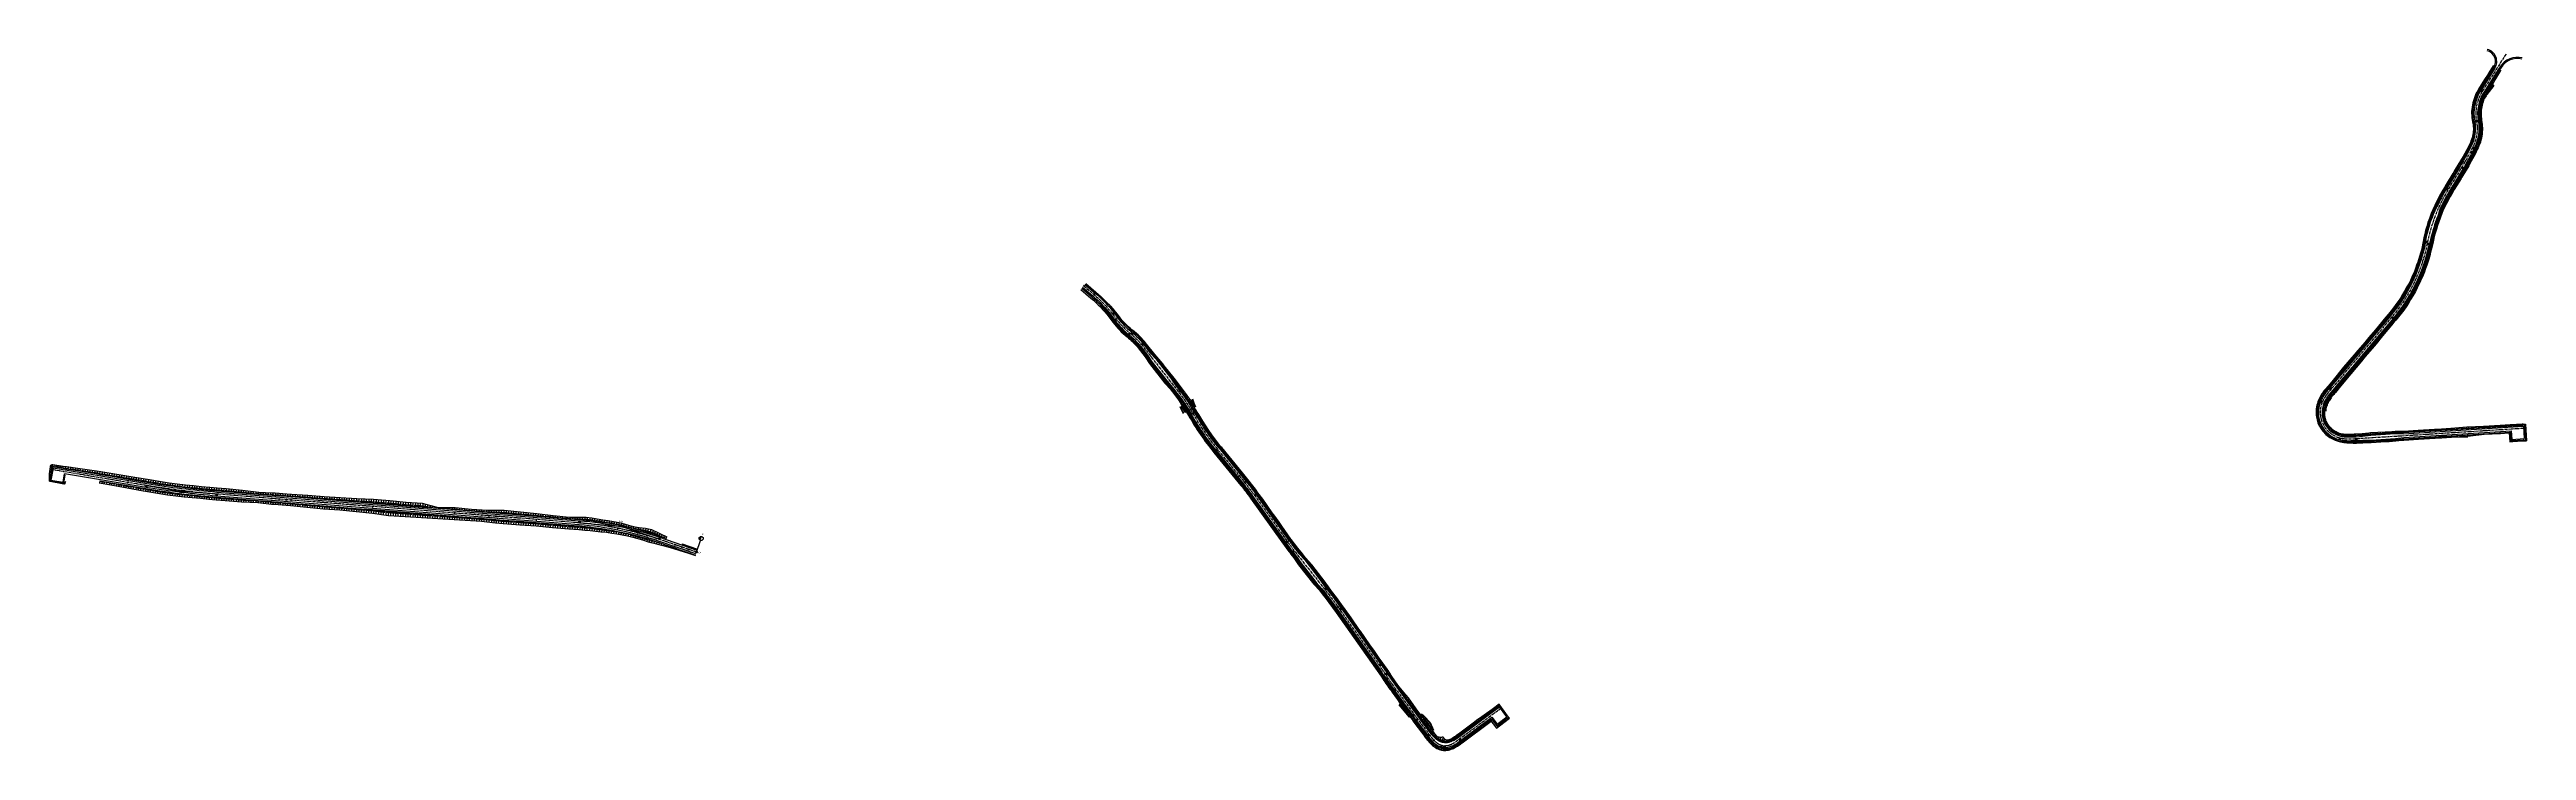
# Model space of a CAD drawing. Header units: metres. Extents: x 2302534 to 2308412, y 452340 to 454783.
# Drawn here: x 2302534 to 2305552, y 452340 to 453193 of the extents above; entities that cross this region are included whole.
import ezdxf
from ezdxf.enums import TextEntityAlignment as Align

# ---------------------------------------------------------------- set-up
doc = ezdxf.new("R2010")
doc.units = ezdxf.units.M
doc.linetypes.add('CENTER', pattern=[2, 1.25, -0.25, 0.25, -0.25])
doc.layers.add('АД_серый', color=250, linetype='Continuous')
doc.layers.add('Ситуация.Проектные откосы', color=94, linetype='Continuous')
doc.layers.add('ГП_АД том 3.2.6', color=250, linetype='Continuous', lineweight=40)
doc.styles.add('Километры', font='pragmai.shx', dxfattribs={"height": 2})
doc.styles.add('СПДС', font='isocpeur.ttf')

# ---------------------------------------------------------------- blocks, each defined once
blk = doc.blocks.new('alignment_cc_sign')
at = {"color": 0, "linetype": 'ByBlock', "lineweight": -2}
for p, q in [((-1.5, 1.5), (1.5, 1.5)), ((0, 0), (0, 1.5))]:
    blk.add_line(p, q, dxfattribs=at)
blk = doc.blocks.new('alignment_tc_sign')
at = {"color": 0, "linetype": 'ByBlock', "lineweight": -2}
for p, q in [((-1.5, 1.5), (1.5, 1.5)), ((-1.5, 1), (1.5, 1)), ((0, 0), (0, 1))]:
    blk.add_line(p, q, dxfattribs=at)
blk = doc.blocks.new('SLOPEA$CDF7AD650')
at = {"layer": 'Ситуация.Проектные откосы', "color": 0}
for p, q in [((2305505.6, 453161.3, 152.9), (2305504.9, 453161.7, 152.9)), ((2305506.4, 453162.6, 152.9), (2305505, 453163.4, 152.9)), ((2305507.2, 453163.8, 152.9), (2305506.5, 453164.3, 152.9)), ((2305508, 453165.1, 152.9), (2305506.6, 453166, 152.9)), ((2305508.8, 453166.4, 152.9), (2305508.1, 453166.8, 152.9)), ((2305509.6, 453167.6, 152.9), (2305508.3, 453168.5, 152.9)), ((2305510.5, 453168.9, 152.9), (2305509.8, 453169.3, 152.9)), ((2305511.3, 453170.2, 152.9), (2305509.9, 453171.1, 152.9)), ((2305512.1, 453171.4, 152.9), (2305511.4, 453171.9, 152.9)), ((2305512.9, 453172.7, 152.9), (2305511.5, 453173.6, 152.9)), ((2305488.8, 453131.3, 152.9), (2305487.6, 453131.7, 152.9)), ((2305489.8, 453134.1, 152.9), (2305488.5, 453134.6, 152.9)), ((2305489.3, 453132.7, 152.9), (2305488.7, 453132.9, 152.9)), ((2305490.9, 453136.9, 152.9), (2305489.7, 453137.5, 152.9)), ((2305490.3, 453135.5, 152.9), (2305489.7, 453135.8, 152.9)), ((2305491.5, 453138.3, 152.9), (2305490.9, 453138.6, 152.9)), ((2305492.2, 453139.6, 152.9), (2305491, 453140.3, 152.9)), ((2305492.9, 453141, 152.9), (2305492.3, 453141.3, 152.9)), ((2305493.6, 453142.3, 152.9), (2305492.4, 453143, 152.9)), ((2305494.4, 453143.6, 152.9), (2305493.7, 453143.9, 152.9)), ((2305495.1, 453144.9, 152.9), (2305493.9, 453145.6, 152.9)), ((2305495.9, 453146.1, 152.9), (2305495.3, 453146.5, 152.9)), ((2305496.8, 453147.4, 152.9), (2305495.5, 453148.2, 152.9)), ((2305497.6, 453148.7, 152.9), (2305496.9, 453149.1, 152.9)), ((2305498.4, 453149.9, 152.9), (2305497.1, 453150.7, 152.9)), ((2305499.2, 453151.2, 152.9), (2305498.5, 453151.6, 152.9)), ((2305500, 453152.4, 152.9), (2305498.7, 453153.3, 152.9)), ((2305500.8, 453153.7, 152.9), (2305500.1, 453154.1, 152.9)), ((2305501.6, 453155, 152.9), (2305500.2, 453155.8, 152.9)), ((2305502.4, 453156.2, 152.9), (2305501.7, 453156.7, 152.9)), ((2305503.2, 453157.5, 152.9), (2305501.8, 453158.4, 152.9)), ((2305504, 453158.8, 152.9), (2305503.3, 453159.2, 152.9)), ((2305504.8, 453160, 152.9), (2305503.4, 453160.9, 152.9)), ((2305486.5, 453116.5, 152.9), (2305485.2, 453116.6, 152.9)), ((2305486.6, 453119.5, 152.9), (2305485.3, 453119.6, 152.9)), ((2305486.5, 453113.5, 152.9), (2305485.3, 453113.5, 152.9)), ((2305486.9, 453122.5, 152.9), (2305485.6, 453122.7, 152.9)), ((2305486.7, 453110.5, 152.9), (2305485.6, 453110.4, 152.9)), ((2305486.5, 453118, 152.9), (2305485.9, 453118, 152.9)), ((2305486.5, 453115, 152.9), (2305485.9, 453115, 152.9)), ((2305486.6, 453112, 152.9), (2305486, 453112, 152.9)), ((2305487.1, 453107.6, 152.9), (2305486, 453107.4, 152.9)), ((2305487.4, 453125.5, 152.9), (2305486.1, 453125.7, 152.9)), ((2305486.8, 453121, 152.9), (2305486.1, 453121.1, 152.9)), ((2305486.9, 453109.1, 152.9), (2305486.3, 453109, 152.9)), ((2305487.2, 453124, 152.9), (2305486.5, 453124.1, 152.9)), ((2305487.6, 453104.6, 152.9), (2305486.6, 453104.4, 152.9)), ((2305488, 453128.4, 152.9), (2305486.8, 453128.8, 152.9)), ((2305487.3, 453106.1, 152.9), (2305486.8, 453106, 152.9)), ((2305488, 453101.6, 152.9), (2305487, 453101.6, 152.9)), ((2305487.7, 453126.9, 152.9), (2305487.1, 453127.1, 152.9)), ((2305487.8, 453103.1, 152.9), (2305487.3, 453103.1, 152.9)), ((2305488.4, 453129.9, 152.9), (2305487.8, 453130, 152.9)), ((2305480, 453070.2, 152.9), (2305478.9, 453070.8, 152.9)), ((2305480.7, 453071.5, 152.9), (2305480.1, 453071.8, 152.9)), ((2305481.4, 453072.8, 152.9), (2305480.3, 453073.4, 152.9)), ((2305482.1, 453074.2, 152.9), (2305481.5, 453074.5, 152.9)), ((2305482.8, 453075.5, 152.9), (2305481.6, 453076.1, 152.9)), ((2305483.4, 453076.9, 152.9), (2305482.9, 453077.1, 152.9)), ((2305484.1, 453078.2, 152.9), (2305483, 453078.7, 152.9)), ((2305485.2, 453081, 152.9), (2305484.1, 453081.4, 152.9)), ((2305484.7, 453079.6, 152.9), (2305484.1, 453079.8, 152.9)), ((2305486.2, 453083.8, 152.9), (2305485.1, 453084.1, 152.9)), ((2305485.7, 453082.4, 152.9), (2305485.2, 453082.6, 152.9)), ((2305487, 453086.7, 152.9), (2305485.9, 453087, 152.9)), ((2305486.6, 453085.3, 152.9), (2305486.1, 453085.4, 152.9)), ((2305487.6, 453089.7, 152.9), (2305486.6, 453089.9, 152.9)), ((2305487.3, 453088.2, 152.9), (2305486.8, 453088.3, 152.9)), ((2305487.9, 453092.6, 152.9), (2305487, 453092.7, 152.9)), ((2305488.1, 453098.6, 152.9), (2305487.3, 453098.6, 152.9)), ((2305488.1, 453095.6, 152.9), (2305487.3, 453095.7, 152.9)), ((2305487.8, 453091.2, 152.9), (2305487.3, 453091.2, 152.9)), ((2305488.1, 453100.1, 152.9), (2305487.6, 453100.1, 152.9)), ((2305488.1, 453094.1, 152.9), (2305487.6, 453094.2, 152.9)), ((2305488.2, 453097.1, 152.9), (2305487.7, 453097.1, 152.9)), ((2305462.8, 453040.3, 152.9), (2305462.1, 453040.7, 152.9)), ((2305463.5, 453041.6, 152.9), (2305462.2, 453042.4, 152.9)), ((2305464.3, 453042.9, 152.9), (2305463.7, 453043.3, 152.9)), ((2305465.1, 453044.2, 152.9), (2305463.8, 453045, 152.9)), ((2305465.9, 453045.5, 152.9), (2305465.2, 453045.9, 152.9)), ((2305466.7, 453046.7, 152.9), (2305465.4, 453047.5, 152.9)), ((2305467.4, 453048, 152.9), (2305466.8, 453048.4, 152.9)), ((2305468.2, 453049.3, 152.9), (2305466.9, 453050.1, 152.9)), ((2305469, 453050.6, 152.9), (2305468.4, 453051, 152.9)), ((2305469.8, 453051.9, 152.9), (2305468.5, 453052.6, 152.9)), ((2305470.5, 453053.2, 152.9), (2305469.9, 453053.5, 152.9)), ((2305471.3, 453054.4, 152.9), (2305470, 453055.2, 152.9)), ((2305472.1, 453055.7, 152.9), (2305471.4, 453056.1, 152.9)), ((2305472.8, 453057, 152.9), (2305471.6, 453057.8, 152.9)), ((2305473.6, 453058.3, 152.9), (2305473, 453058.7, 152.9)), ((2305474.3, 453059.6, 152.9), (2305473.1, 453060.3, 152.9)), ((2305475.1, 453060.9, 152.9), (2305474.4, 453061.3, 152.9)), ((2305475.8, 453062.2, 152.9), (2305474.6, 453062.9, 152.9)), ((2305476.5, 453063.6, 152.9), (2305475.9, 453063.9, 152.9)), ((2305477.2, 453064.9, 152.9), (2305476, 453065.5, 152.9)), ((2305477.9, 453066.2, 152.9), (2305477.3, 453066.5, 152.9)), ((2305478.6, 453067.5, 152.9), (2305477.4, 453068.2, 152.9)), ((2305479.3, 453068.9, 152.9), (2305478.7, 453069.2, 152.9)), ((2305445.4, 453010.5, 152.9), (2305443.9, 453011.2, 152.9)), ((2305446.8, 453013.2, 152.9), (2305445.3, 453013.9, 152.9)), ((2305446.1, 453011.9, 152.9), (2305445.4, 453012.2, 152.9)), ((2305448.2, 453015.8, 152.9), (2305446.8, 453016.6, 152.9)), ((2305447.5, 453014.5, 152.9), (2305446.8, 453014.9, 152.9)), ((2305449.6, 453018.5, 152.9), (2305448.2, 453019.2, 152.9)), ((2305448.9, 453017.2, 152.9), (2305448.2, 453017.5, 152.9)), ((2305451.1, 453021.1, 152.9), (2305449.7, 453021.9, 152.9)), ((2305450.4, 453019.8, 152.9), (2305449.7, 453020.2, 152.9)), ((2305451.9, 453022.4, 152.9), (2305451.2, 453022.8, 152.9)), ((2305452.6, 453023.7, 152.9), (2305451.3, 453024.5, 152.9)), ((2305453.4, 453025, 152.9), (2305452.7, 453025.4, 152.9)), ((2305454.2, 453026.2, 152.9), (2305452.8, 453027.1, 152.9)), ((2305455, 453027.5, 152.9), (2305454.3, 453027.9, 152.9)), ((2305455.7, 453028.8, 152.9), (2305454.4, 453029.6, 152.9)), ((2305456.5, 453030.1, 152.9), (2305455.8, 453030.5, 152.9)), ((2305457.3, 453031.4, 152.9), (2305455.9, 453032.2, 152.9)), ((2305458.1, 453032.6, 152.9), (2305457.4, 453033.1, 152.9)), ((2305458.9, 453033.9, 152.9), (2305457.5, 453034.7, 152.9)), ((2305459.6, 453035.2, 152.9), (2305459, 453035.6, 152.9)), ((2305460.4, 453036.5, 152.9), (2305459.1, 453037.3, 152.9)), ((2305461.2, 453037.8, 152.9), (2305460.5, 453038.2, 152.9)), ((2305462, 453039, 152.9), (2305460.6, 453039.9, 152.9)), ((2305432.8, 452980.1, 152.9), (2305431.3, 452980.5, 152.9)), ((2305433.7, 452982.9, 152.9), (2305432.2, 452983.5, 152.9)), ((2305433.2, 452981.5, 152.9), (2305432.5, 452981.7, 152.9)), ((2305434.7, 452985.8, 152.9), (2305433.1, 452986.3, 152.9)), ((2305434.2, 452984.4, 152.9), (2305433.4, 452984.6, 152.9)), ((2305435.7, 452988.6, 152.9), (2305434.1, 452989.2, 152.9)), ((2305435.2, 452987.2, 152.9), (2305434.4, 452987.5, 152.9)), ((2305436.7, 452991.4, 152.9), (2305435.2, 452992, 152.9)), ((2305436.2, 452990, 152.9), (2305435.4, 452990.3, 152.9)), ((2305437.8, 452994.2, 152.9), (2305436.3, 452994.9, 152.9)), ((2305437.3, 452992.8, 152.9), (2305436.5, 452993.1, 152.9)), ((2305439, 452996.9, 152.9), (2305437.5, 452997.6, 152.9)), ((2305438.4, 452995.6, 152.9), (2305437.7, 452995.9, 152.9)), ((2305440.3, 452999.7, 152.9), (2305438.8, 453000.4, 152.9)), ((2305439.6, 452998.3, 152.9), (2305438.9, 452998.7, 152.9)), ((2305441.5, 453002.4, 152.9), (2305440.1, 453003.1, 152.9)), ((2305440.9, 453001, 152.9), (2305440.2, 453001.4, 152.9)), ((2305442.8, 453005.1, 152.9), (2305441.3, 453005.8, 152.9)), ((2305442.2, 453003.8, 152.9), (2305441.4, 453004.1, 152.9)), ((2305444.1, 453007.8, 152.9), (2305442.6, 453008.5, 152.9)), ((2305443.4, 453006.5, 152.9), (2305442.7, 453006.8, 152.9)), ((2305444.7, 453009.2, 152.9), (2305444, 453009.5, 152.9)), ((2305425.9, 452950.9, 152.9), (2305424.5, 452951.2, 152.9)), ((2305426.5, 452953.8, 152.9), (2305425.1, 452954.1, 152.9)), ((2305426.2, 452952.4, 152.9), (2305425.5, 452952.5, 152.9)), ((2305427.1, 452956.8, 152.9), (2305425.7, 452957.1, 152.9)), ((2305426.8, 452955.3, 152.9), (2305426.1, 452955.4, 152.9)), ((2305427.6, 452959.7, 152.9), (2305426.2, 452960, 152.9)), ((2305427.4, 452958.3, 152.9), (2305426.6, 452958.4, 152.9)), ((2305428.2, 452962.7, 152.9), (2305426.7, 452963, 152.9)), ((2305427.9, 452961.2, 152.9), (2305427.2, 452961.4, 152.9)), ((2305428.8, 452965.6, 152.9), (2305427.3, 452966, 152.9)), ((2305428.5, 452964.2, 152.9), (2305427.7, 452964.3, 152.9)), ((2305429.5, 452968.5, 152.9), (2305428, 452968.9, 152.9)), ((2305429.2, 452967.1, 152.9), (2305428.4, 452967.2, 152.9)), ((2305430.3, 452971.4, 152.9), (2305428.8, 452971.8, 152.9)), ((2305429.9, 452970, 152.9), (2305429.2, 452970.2, 152.9)), ((2305431.1, 452974.3, 152.9), (2305429.6, 452974.8, 152.9)), ((2305430.7, 452972.9, 152.9), (2305429.9, 452973.1, 152.9)), ((2305431.9, 452977.2, 152.9), (2305430.4, 452977.6, 152.9)), ((2305431.5, 452975.8, 152.9), (2305430.7, 452976, 152.9)), ((2305432.3, 452978.6, 152.9), (2305431.6, 452978.9, 152.9)), ((2305415.5, 452919.6, 152.9), (2305414.1, 452920.2, 152.9)), ((2305416.6, 452922.4, 152.9), (2305415.2, 452923, 152.9)), ((2305416.1, 452921, 152.9), (2305415.4, 452921.3, 152.9)), ((2305417.8, 452925.2, 152.9), (2305416.3, 452925.8, 152.9)), ((2305417.2, 452923.8, 152.9), (2305416.5, 452924.1, 152.9)), ((2305418.8, 452928, 152.9), (2305417.4, 452928.5, 152.9)), ((2305418.3, 452926.6, 152.9), (2305417.6, 452926.8, 152.9)), ((2305419.9, 452930.8, 152.9), (2305418.4, 452931.3, 152.9)), ((2305419.4, 452929.4, 152.9), (2305418.6, 452929.7, 152.9)), ((2305420.9, 452933.6, 152.9), (2305419.3, 452934.2, 152.9)), ((2305420.4, 452932.2, 152.9), (2305419.6, 452932.5, 152.9)), ((2305421.8, 452936.5, 152.9), (2305420.2, 452937, 152.9)), ((2305421.3, 452935.1, 152.9), (2305420.5, 452935.3, 152.9)), ((2305422.7, 452939.3, 152.9), (2305421.2, 452939.8, 152.9)), ((2305422.2, 452937.9, 152.9), (2305421.5, 452938.2, 152.9)), ((2305423.6, 452942.2, 152.9), (2305422.1, 452942.6, 152.9)), ((2305423.1, 452940.8, 152.9), (2305422.4, 452941, 152.9)), ((2305424.4, 452945.1, 152.9), (2305422.9, 452945.5, 152.9)), ((2305424, 452943.7, 152.9), (2305423.2, 452943.9, 152.9)), ((2305425.1, 452948, 152.9), (2305423.7, 452948.4, 152.9)), ((2305424.8, 452946.6, 152.9), (2305424, 452946.7, 152.9)), ((2305425.5, 452949.5, 152.9), (2305424.8, 452949.6, 152.9)), ((2305399.2, 452889.3, 152.9), (2305398.5, 452889.7, 152.9)), ((2305400, 452890.5, 152.9), (2305398.7, 452891.4, 152.9)), ((2305400.8, 452891.8, 152.9), (2305400.1, 452892.2, 152.9)), ((2305401.6, 452893.1, 152.9), (2305400.3, 452893.9, 152.9)), ((2305402.4, 452894.3, 152.9), (2305401.7, 452894.7, 152.9)), ((2305403.2, 452895.6, 152.9), (2305401.8, 452896.4, 152.9)), ((2305404, 452896.9, 152.9), (2305403.3, 452897.3, 152.9)), ((2305404.7, 452898.2, 152.9), (2305403.4, 452899, 152.9)), ((2305406.2, 452900.8, 152.9), (2305404.8, 452901.6, 152.9)), ((2305405.5, 452899.5, 152.9), (2305404.8, 452899.9, 152.9)), ((2305406.9, 452902.1, 152.9), (2305406.2, 452902.5, 152.9)), ((2305407.7, 452903.4, 152.9), (2305406.3, 452904.2, 152.9)), ((2305409.1, 452906.1, 152.9), (2305407.7, 452906.8, 152.9)), ((2305408.4, 452904.7, 152.9), (2305407.7, 452905.1, 152.9)), ((2305410.4, 452908.7, 152.9), (2305409.1, 452909.4, 152.9)), ((2305409.8, 452907.4, 152.9), (2305409.1, 452907.8, 152.9)), ((2305411.8, 452911.4, 152.9), (2305410.4, 452912.1, 152.9)), ((2305411.1, 452910.1, 152.9), (2305410.4, 452910.4, 152.9)), ((2305413, 452914.1, 152.9), (2305411.7, 452914.8, 152.9)), ((2305412.4, 452912.8, 152.9), (2305411.7, 452913.1, 152.9)), ((2305414.3, 452916.9, 152.9), (2305412.9, 452917.5, 152.9)), ((2305413.7, 452915.5, 152.9), (2305413, 452915.8, 152.9)), ((2305414.9, 452918.3, 152.9), (2305414.2, 452918.6, 152.9)), ((2305376.2, 452859.7, 152.9), (2305375.1, 452860.6, 152.9)), ((2305377.2, 452860.8, 152.9), (2305376.6, 452861.3, 152.9)), ((2305378.1, 452862, 152.9), (2305377, 452862.9, 152.9)), ((2305379.1, 452863.1, 152.9), (2305378.5, 452863.6, 152.9)), ((2305380.1, 452864.3, 152.9), (2305378.9, 452865.2, 152.9)), ((2305381, 452865.4, 152.9), (2305380.5, 452865.9, 152.9)), ((2305382, 452866.6, 152.9), (2305380.8, 452867.5, 152.9)), ((2305382.9, 452867.7, 152.9), (2305382.4, 452868.2, 152.9)), ((2305383.9, 452868.9, 152.9), (2305382.8, 452869.9, 152.9)), ((2305384.9, 452870, 152.9), (2305384.3, 452870.5, 152.9)), ((2305385.8, 452871.2, 152.9), (2305384.6, 452872.2, 152.9)), ((2305386.8, 452872.3, 152.9), (2305386.2, 452872.8, 152.9)), ((2305387.7, 452873.5, 152.9), (2305386.5, 452874.5, 152.9)), ((2305388.7, 452874.7, 152.9), (2305388.1, 452875.2, 152.9)), ((2305389.6, 452875.9, 152.9), (2305388.3, 452876.8, 152.9)), ((2305390.5, 452877, 152.9), (2305389.9, 452877.5, 152.9)), ((2305391.4, 452878.2, 152.9), (2305390.1, 452879.2, 152.9)), ((2305392.3, 452879.4, 152.9), (2305391.7, 452879.9, 152.9)), ((2305393.2, 452880.6, 152.9), (2305391.9, 452881.6, 152.9)), ((2305394.1, 452881.8, 152.9), (2305393.5, 452882.3, 152.9)), ((2305395, 452883.1, 152.9), (2305393.6, 452884, 152.9)), ((2305395.8, 452884.3, 152.9), (2305395.2, 452884.8, 152.9)), ((2305396.7, 452885.5, 152.9), (2305395.4, 452886.5, 152.9)), ((2305397.6, 452886.8, 152.9), (2305396.9, 452887.2, 152.9)), ((2305398.4, 452888, 152.9), (2305397, 452888.9, 152.9)), ((2305350.1, 452828.7, 152.9), (2305349.4, 452829.3, 152.9)), ((2305351.1, 452829.9, 152.9), (2305349.8, 452831, 152.9)), ((2305352, 452831, 152.9), (2305351.4, 452831.6, 152.9)), ((2305353, 452832.2, 152.9), (2305351.7, 452833.2, 152.9)), ((2305354, 452833.3, 152.9), (2305353.3, 452833.8, 152.9)), ((2305354.9, 452834.5, 152.9), (2305353.7, 452835.5, 152.9)), ((2305355.9, 452835.6, 152.9), (2305355.3, 452836.1, 152.9)), ((2305356.9, 452836.7, 152.9), (2305355.6, 452837.8, 152.9)), ((2305357.8, 452837.9, 152.9), (2305357.2, 452838.4, 152.9)), ((2305358.8, 452839, 152.9), (2305357.6, 452840.1, 152.9)), ((2305359.8, 452840.2, 152.9), (2305359.2, 452840.7, 152.9)), ((2305360.7, 452841.3, 152.9), (2305359.5, 452842.3, 152.9)), ((2305361.7, 452842.5, 152.9), (2305361.1, 452843, 152.9)), ((2305362.7, 452843.6, 152.9), (2305361.5, 452844.6, 152.9)), ((2305363.6, 452844.8, 152.9), (2305363, 452845.3, 152.9)), ((2305364.6, 452845.9, 152.9), (2305363.4, 452846.9, 152.9)), ((2305365.6, 452847.1, 152.9), (2305365, 452847.6, 152.9)), ((2305366.5, 452848.2, 152.9), (2305365.4, 452849.2, 152.9)), ((2305367.5, 452849.4, 152.9), (2305366.9, 452849.8, 152.9)), ((2305368.5, 452850.5, 152.9), (2305367.3, 452851.5, 152.9)), ((2305369.4, 452851.7, 152.9), (2305368.9, 452852.1, 152.9)), ((2305370.4, 452852.8, 152.9), (2305369.3, 452853.8, 152.9)), ((2305371.4, 452854, 152.9), (2305370.8, 452854.4, 152.9)), ((2305372.3, 452855.1, 152.9), (2305371.2, 452856.1, 152.9)), ((2305373.3, 452856.3, 152.9), (2305372.7, 452856.7, 152.9)), ((2305374.3, 452857.4, 152.9), (2305373.1, 452858.4, 152.9)), ((2305375.2, 452858.5, 152.9), (2305374.7, 452859, 152.9)), ((2305325, 452798.9, 152.9), (2305324.3, 452799.4, 152.9)), ((2305326, 452800, 152.9), (2305324.6, 452801.2, 152.9)), ((2305326.9, 452801.2, 152.9), (2305326.2, 452801.8, 152.9)), ((2305327.9, 452802.3, 152.9), (2305326.5, 452803.5, 152.9)), ((2305328.9, 452803.5, 152.9), (2305328.1, 452804.1, 152.9)), ((2305329.8, 452804.6, 152.9), (2305328.4, 452805.8, 152.9)), ((2305330.8, 452805.8, 152.9), (2305330.1, 452806.4, 152.9)), ((2305331.8, 452806.9, 152.9), (2305330.3, 452808.1, 152.9)), ((2305332.7, 452808.1, 152.9), (2305332, 452808.7, 152.9)), ((2305333.7, 452809.2, 152.9), (2305332.2, 452810.4, 152.9)), ((2305334.7, 452810.4, 152.9), (2305333.9, 452811, 152.9)), ((2305335.6, 452811.5, 152.9), (2305334.2, 452812.7, 152.9)), ((2305336.6, 452812.6, 152.9), (2305335.9, 452813.3, 152.9)), ((2305337.5, 452813.8, 152.9), (2305336.1, 452815, 152.9)), ((2305338.5, 452814.9, 152.9), (2305337.8, 452815.5, 152.9)), ((2305339.5, 452816.1, 152.9), (2305338, 452817.3, 152.9)), ((2305340.4, 452817.2, 152.9), (2305339.7, 452817.8, 152.9)), ((2305341.4, 452818.4, 152.9), (2305340, 452819.6, 152.9)), ((2305342.4, 452819.5, 152.9), (2305341.7, 452820.1, 152.9)), ((2305343.3, 452820.7, 152.9), (2305341.9, 452821.9, 152.9)), ((2305344.3, 452821.8, 152.9), (2305343.6, 452822.4, 152.9)), ((2305345.3, 452823, 152.9), (2305343.9, 452824.2, 152.9)), ((2305346.2, 452824.1, 152.9), (2305345.6, 452824.7, 152.9)), ((2305347.2, 452825.3, 152.9), (2305345.8, 452826.4, 152.9)), ((2305348.2, 452826.4, 152.9), (2305347.5, 452827, 152.9)), ((2305349.1, 452827.6, 152.9), (2305347.8, 452828.7, 152.9)), ((2305301.7, 452769.5, 152.9), (2305300.4, 452770.3, 152.9)), ((2305302.5, 452770.8, 152.9), (2305301.8, 452771.2, 152.9)), ((2305303.2, 452772.1, 152.9), (2305301.9, 452773, 152.9)), ((2305304.1, 452773.4, 152.9), (2305303.4, 452773.8, 152.9)), ((2305304.9, 452774.6, 152.9), (2305303.6, 452775.5, 152.9)), ((2305305.8, 452775.8, 152.9), (2305305.2, 452776.3, 152.9)), ((2305306.7, 452777, 152.9), (2305305.5, 452778, 152.9)), ((2305307.6, 452778.2, 152.9), (2305307, 452778.7, 152.9)), ((2305308.6, 452779.4, 152.9), (2305307.4, 452780.4, 152.9)), ((2305309.5, 452780.5, 152.9), (2305308.9, 452781, 152.9)), ((2305310.5, 452781.7, 152.9), (2305309.3, 452782.7, 152.9)), ((2305311.5, 452782.8, 152.9), (2305310.9, 452783.3, 152.9)), ((2305312.4, 452784, 152.9), (2305311.2, 452785, 152.9)), ((2305313.4, 452785.1, 152.9), (2305312.8, 452785.6, 152.9)), ((2305314.4, 452786.3, 152.9), (2305313.2, 452787.3, 152.9)), ((2305315.3, 452787.4, 152.9), (2305314.7, 452787.9, 152.9)), ((2305316.3, 452788.5, 152.9), (2305315.1, 452789.6, 152.9)), ((2305317.3, 452789.7, 152.9), (2305316.7, 452790.2, 152.9)), ((2305318.2, 452790.8, 152.9), (2305317, 452791.9, 152.9)), ((2305319.2, 452792, 152.9), (2305318.6, 452792.5, 152.9)), ((2305320.2, 452793.1, 152.9), (2305318.9, 452794.2, 152.9)), ((2305321.1, 452794.3, 152.9), (2305320.5, 452794.8, 152.9)), ((2305322.1, 452795.4, 152.9), (2305320.8, 452796.5, 152.9)), ((2305323.1, 452796.6, 152.9), (2305322.4, 452797.1, 152.9)), ((2305324, 452797.7, 152.9), (2305322.7, 452798.8, 152.9)), ((2305297, 452752.4, 152.9), (2305295.6, 452752.4, 152.9)), ((2305297.1, 452755.4, 152.9), (2305295.8, 452755.5, 152.9)), ((2305297, 452749.4, 152.9), (2305295.8, 452749.3, 152.9)), ((2305297.3, 452746.4, 152.9), (2305296.1, 452746.2, 152.9)), ((2305297.6, 452758.3, 152.9), (2305296.2, 452758.6, 152.9)), ((2305297, 452750.9, 152.9), (2305296.3, 452750.9, 152.9)), ((2305297, 452753.9, 152.9), (2305296.4, 452753.9, 152.9)), ((2305297.2, 452747.9, 152.9), (2305296.5, 452747.8, 152.9)), ((2305297.3, 452756.9, 152.9), (2305296.7, 452757, 152.9)), ((2305297.9, 452743.5, 152.9), (2305296.7, 452743.2, 152.9)), ((2305298.3, 452761.3, 152.9), (2305296.9, 452761.6, 152.9)), ((2305297.6, 452744.9, 152.9), (2305297, 452744.8, 152.9)), ((2305297.9, 452759.8, 152.9), (2305297.2, 452760, 152.9)), ((2305298.7, 452740.6, 152.9), (2305297.6, 452740.2, 152.9)), ((2305298.3, 452742, 152.9), (2305297.7, 452741.8, 152.9)), ((2305299.2, 452764.1, 152.9), (2305297.8, 452764.6, 152.9)), ((2305298.7, 452762.7, 152.9), (2305298, 452762.9, 152.9)), ((2305299.2, 452739.2, 152.9), (2305298.7, 452738.9, 152.9)), ((2305300.3, 452766.9, 152.9), (2305299, 452767.5, 152.9)), ((2305299.7, 452765.5, 152.9), (2305299.1, 452765.8, 152.9)), ((2305301, 452768.2, 152.9), (2305300.3, 452768.6, 152.9)), ((2305299.8, 452737.8, 152.9), (2305298.7, 452737.3, 152.9)), ((2305300.4, 452736.4, 152.9), (2305299.9, 452736.1, 152.9)), ((2305301.1, 452735.1, 152.9), (2305300.1, 452734.5, 152.9)), ((2305301.8, 452733.7, 152.9), (2305301.3, 452733.4, 152.9)), ((2305302.6, 452732.5, 152.9), (2305301.6, 452731.8, 152.9)), ((2305303.4, 452731.2, 152.9), (2305303, 452730.9, 152.9)), ((2305304.3, 452730, 152.9), (2305303.4, 452729.4, 152.9)), ((2305305.2, 452728.8, 152.9), (2305304.8, 452728.5, 152.9)), ((2305306.2, 452727.7, 152.9), (2305305.5, 452727, 152.9)), ((2305307.3, 452726.6, 152.9), (2305306.9, 452726.3, 152.9)), ((2305308.3, 452725.6, 152.9), (2305307.7, 452724.9, 152.9)), ((2305309.4, 452724.6, 152.9), (2305309.1, 452724.2, 152.9)), ((2305310.6, 452723.6, 152.9), (2305310.1, 452722.9, 152.9)), ((2305311.8, 452722.7, 152.9), (2305311.6, 452722.4, 152.9)), ((2305313, 452721.9, 152.9), (2305312.6, 452721.2, 152.9)), ((2305314.3, 452721.1, 152.9), (2305314.1, 452720.7, 152.9)), ((2305315.6, 452720.3, 152.9), (2305315.2, 452719.6, 152.9)), ((2305316.9, 452719.6, 152.9), (2305316.8, 452719.3, 152.9)), ((2305318.3, 452719, 152.9), (2305318, 452718.3, 152.9)), ((2305319.7, 452718.4, 152.9), (2305319.6, 452718.1, 152.9)), ((2305321.1, 452717.9, 152.9), (2305320.8, 452717.2, 152.9)), ((2305322.5, 452717.5, 152.9), (2305322.4, 452717.1, 152.9)), ((2305324, 452717, 152.9), (2305323.8, 452716.2, 152.9)), ((2305325.4, 452716.7, 152.9), (2305325.3, 452716.3, 152.9)), ((2305326.9, 452716.4, 152.9), (2305326.7, 452715.5, 152.9)), ((2305328.4, 452716.2, 152.9), (2305328.3, 452715.7, 152.9)), ((2305329.9, 452716, 152.9), (2305329.8, 452715, 152.9)), ((2305331.4, 452715.9, 152.9), (2305331.3, 452715.4, 152.9)), ((2305332.9, 452715.8, 152.9), (2305332.8, 452714.7, 152.9)), ((2305334.4, 452715.8, 152.9), (2305334.4, 452715.2, 152.9)), ((2305335.9, 452715.8, 152.9), (2305335.9, 452714.6, 152.9)), ((2305337.4, 452715.8, 152.9), (2305337.4, 452715.2, 152.9)), ((2305338.9, 452715.8, 152.9), (2305338.9, 452714.6, 152.9)), ((2305340.4, 452715.9, 152.9), (2305340.4, 452715.2, 152.9)), ((2305341.9, 452716, 152.9), (2305341.9, 452714.6, 152.9)), ((2305343.4, 452716, 152.9), (2305343.4, 452715.4, 152.9)), ((2305344.9, 452716.1, 152.9), (2305344.9, 452714.8, 152.9)), ((2305346.4, 452716.2, 152.9), (2305346.4, 452715.5, 152.9)), ((2305347.9, 452716.3, 152.9), (2305347.9, 452714.9, 152.9)), ((2305349.4, 452716.4, 152.9), (2305349.4, 452715.7, 152.9)), ((2305350.8, 452716.5, 152.9), (2305350.9, 452715.1, 152.9)), ((2305352.3, 452716.6, 152.9), (2305352.4, 452715.9, 152.9)), ((2305353.8, 452716.7, 152.9), (2305353.9, 452715.2, 152.9)), ((2305355.3, 452716.7, 152.9), (2305355.4, 452716, 152.9)), ((2305356.8, 452716.8, 152.9), (2305356.9, 452715.3, 152.9)), ((2305358.3, 452716.8, 152.9), (2305358.4, 452716.1, 152.9)), ((2305359.8, 452716.9, 152.9), (2305359.9, 452715.4, 152.9)), ((2305361.3, 452716.9, 152.9), (2305361.4, 452716.2, 152.9)), ((2305362.8, 452717, 152.9), (2305362.9, 452715.6, 152.9)), ((2305364.3, 452717.1, 152.9), (2305364.4, 452716.4, 152.9)), ((2305365.8, 452717.2, 152.9), (2305365.9, 452715.7, 152.9)), ((2305367.3, 452717.3, 152.9), (2305367.4, 452716.6, 152.9)), ((2305368.8, 452717.4, 152.9), (2305368.9, 452715.9, 152.9)), ((2305370.3, 452717.5, 152.9), (2305370.4, 452716.7, 152.9)), ((2305371.8, 452717.6, 152.9), (2305371.9, 452716.1, 152.9)), ((2305373.3, 452717.6, 152.9), (2305373.4, 452716.9, 152.9)), ((2305374.8, 452717.7, 152.9), (2305374.9, 452716.3, 152.9)), ((2305376.3, 452717.8, 152.9), (2305376.4, 452717.1, 152.9)), ((2305377.8, 452717.9, 152.9), (2305377.9, 452716.5, 152.9)), ((2305379.3, 452718, 152.9), (2305379.3, 452717.3, 152.9)), ((2305380.8, 452718.1, 152.9), (2305380.9, 452716.7, 152.9)), ((2305382.3, 452718.2, 152.9), (2305382.3, 452717.5, 152.9)), ((2305383.8, 452718.3, 152.9), (2305383.9, 452716.9, 152.9)), ((2305385.3, 452718.4, 152.9), (2305385.3, 452717.7, 152.9)), ((2305386.8, 452718.5, 152.9), (2305386.9, 452717.2, 152.9)), ((2305388.3, 452718.6, 152.9), (2305388.3, 452717.9, 152.9)), ((2305389.8, 452718.7, 152.9), (2305389.9, 452717.4, 152.9)), ((2305391.3, 452718.8, 152.9), (2305391.3, 452718.1, 152.9)), ((2305392.8, 452718.9, 152.9), (2305392.9, 452717.6, 152.9)), ((2305394.3, 452719, 152.9), (2305394.3, 452718.4, 152.9)), ((2305395.8, 452719.1, 152.9), (2305395.9, 452717.9, 152.9)), ((2305397.3, 452719.3, 152.9), (2305397.3, 452718.6, 152.9)), ((2305398.8, 452719.4, 152.9), (2305398.9, 452718.2, 152.9)), ((2305400.3, 452719.5, 152.9), (2305400.3, 452718.9, 152.9)), ((2305401.7, 452719.6, 152.9), (2305401.8, 452718.5, 152.9)), ((2305403.2, 452719.8, 152.9), (2305403.3, 452719.2, 152.9)), ((2305404.7, 452719.8, 152.9), (2305404.8, 452718.7, 152.9)), ((2305406.2, 452719.9, 152.9), (2305406.3, 452719.4, 152.9)), ((2305407.7, 452720, 152.9), (2305407.8, 452718.8, 152.9)), ((2305409.2, 452720.1, 152.9), (2305409.3, 452719.5, 152.9)), ((2305410.7, 452720.2, 152.9), (2305410.8, 452719, 152.9)), ((2305412.2, 452720.3, 152.9), (2305412.3, 452719.7, 152.9)), ((2305413.7, 452720.4, 152.9), (2305413.8, 452719.2, 152.9)), ((2305415.2, 452720.5, 152.9), (2305415.3, 452719.9, 152.9)), ((2305416.7, 452720.6, 152.9), (2305416.8, 452719.3, 152.9)), ((2305418.2, 452720.7, 152.9), (2305418.3, 452720.1, 152.9)), ((2305419.7, 452720.8, 152.9), (2305419.8, 452719.5, 152.9)), ((2305421.2, 452720.9, 152.9), (2305421.2, 452720.2, 152.9)), ((2305422.7, 452721, 152.9), (2305422.8, 452719.7, 152.9)), ((2305424.2, 452721.1, 152.9), (2305424.2, 452720.4, 152.9)), ((2305425.7, 452721.2, 152.9), (2305425.8, 452719.9, 152.9)), ((2305427.2, 452721.2, 152.9), (2305427.2, 452720.6, 152.9)), ((2305428.7, 452721.3, 152.9), (2305428.8, 452720, 152.9)), ((2305430.2, 452721.4, 152.9), (2305430.2, 452720.8, 152.9)), ((2305431.7, 452721.5, 152.9), (2305431.8, 452720.2, 152.9)), ((2305433.2, 452721.6, 152.9), (2305433.2, 452721, 152.9)), ((2305434.7, 452721.7, 152.9), (2305434.8, 452720.4, 152.9)), ((2305436.2, 452721.8, 152.9), (2305436.2, 452721.1, 152.9)), ((2305437.7, 452721.9, 152.9), (2305437.8, 452720.6, 152.9)), ((2305439.2, 452722, 152.9), (2305439.2, 452721.3, 152.9)), ((2305440.7, 452722.1, 152.9), (2305440.8, 452720.8, 152.9)), ((2305442.2, 452722.2, 152.9), (2305442.2, 452721.5, 152.9)), ((2305443.7, 452722.3, 152.9), (2305443.7, 452720.9, 152.9)), ((2305445.2, 452722.4, 152.9), (2305445.2, 452721.7, 152.9)), ((2305446.7, 452722.5, 152.9), (2305446.7, 452721.1, 152.9)), ((2305448.2, 452722.5, 152.9), (2305448.2, 452721.9, 152.9)), ((2305449.7, 452722.6, 152.9), (2305449.7, 452721.2, 152.9)), ((2305451.1, 452722.7, 152.9), (2305451.2, 452722, 152.9)), ((2305452.6, 452722.8, 152.9), (2305452.7, 452721.4, 152.9)), ((2305454.1, 452722.9, 152.9), (2305454.2, 452722.2, 152.9)), ((2305455.6, 452723, 152.9), (2305455.7, 452721.6, 152.9)), ((2305457.1, 452723.1, 152.9), (2305457.2, 452722.4, 152.9)), ((2305458.6, 452723.2, 152.9), (2305458.7, 452721.7, 152.9)), ((2305460.1, 452723.3, 152.9), (2305460.2, 452722.6, 152.9)), ((2305461.6, 452723.4, 152.9), (2305461.7, 452721.9, 152.9)), ((2305463.1, 452723.5, 152.9), (2305463.2, 452722.7, 152.9)), ((2305464.6, 452723.6, 152.9), (2305464.7, 452722.1, 152.9)), ((2305466.1, 452723.7, 152.9), (2305466.2, 452722.9, 152.9)), ((2305467.6, 452723.8, 152.9), (2305467.7, 452722.2, 152.9)), ((2305469.1, 452723.8, 152.9), (2305469.2, 452723.1, 152.9)), ((2305470.6, 452723.9, 152.9), (2305470.7, 452722.4, 152.9)), ((2305472.1, 452724, 152.9), (2305472.2, 452723.3, 152.9)), ((2305473.6, 452724.1, 152.9), (2305473.7, 452722.6, 152.9)), ((2305475.1, 452724.2, 152.9), (2305475.2, 452723.4, 152.9)), ((2305476.6, 452724.3, 152.9), (2305476.7, 452722.7, 152.9)), ((2305478.1, 452724.4, 152.9), (2305478.1, 452723.6, 152.9)), ((2305479.6, 452724.5, 152.9), (2305479.7, 452722.9, 152.9)), ((2305481.1, 452724.6, 152.9), (2305481.1, 452723.8, 152.9)), ((2305482.6, 452724.7, 152.9), (2305482.7, 452723.2, 152.9)), ((2305484.1, 452724.8, 152.9), (2305484.1, 452724.1, 152.9)), ((2305485.6, 452724.9, 152.9), (2305485.7, 452723.5, 152.9)), ((2305487.1, 452725, 152.9), (2305487.1, 452724.3, 152.9)), ((2305488.6, 452725.1, 152.9), (2305488.7, 452723.8, 152.9)), ((2305490.1, 452725.2, 152.9), (2305490.1, 452724.6, 152.9)), ((2305491.6, 452725.2, 152.9), (2305491.6, 452724.1, 152.9)), ((2305493.1, 452725.3, 152.9), (2305493.1, 452724.8, 152.9)), ((2305494.6, 452725.4, 152.9), (2305494.6, 452724.4, 152.9)), ((2305496.1, 452725.5, 152.9), (2305496.1, 452725.1, 152.9)), ((2305497.6, 452725.6, 152.9), (2305497.6, 452724.8, 152.9)), ((2305499.1, 452725.7, 152.9), (2305499.1, 452725.3, 152.9)), ((2305500.6, 452725.8, 152.9), (2305500.6, 452725.1, 152.9)), ((2305502, 452725.9, 152.9), (2305502.1, 452725.5, 152.9)), ((2305503.5, 452726, 152.9), (2305503.6, 452725.2, 152.9)), ((2305505, 452726.1, 152.9), (2305505.1, 452725.7, 152.9)), ((2305506.5, 452726.2, 152.9), (2305506.6, 452725.4, 152.9)), ((2305508, 452726.3, 152.9), (2305508.1, 452725.9, 152.9)), ((2305509.5, 452726.4, 152.9), (2305509.6, 452725.6, 152.9)), ((2305511, 452726.5, 152.9), (2305511.1, 452726.1, 152.9)), ((2305512.5, 452726.5, 152.9), (2305512.6, 452725.8, 152.9)), ((2305514, 452726.6, 152.9), (2305514.1, 452726.2, 152.9)), ((2305515.5, 452726.7, 152.9), (2305515.6, 452725.9, 152.9)), ((2305517, 452726.8, 152.9), (2305517, 452726.4, 152.9)), ((2305518.5, 452726.9, 152.9), (2305518.6, 452726.1, 152.9)), ((2305520, 452727, 152.9), (2305520, 452726.6, 152.9)), ((2305521.5, 452727.1, 152.9), (2305521.6, 452726.3, 152.9)), ((2305523, 452727.2, 152.9), (2305523, 452726.8, 152.9)), ((2305524.5, 452727.3, 152.9), (2305524.6, 452726.5, 152.9)), ((2305526, 452727.4, 152.9), (2305526, 452727, 152.9)), ((2305527.5, 452727.5, 152.9), (2305527.6, 452726.7, 152.9)), ((2305529, 452727.6, 152.9), (2305529, 452727.2, 152.9)), ((2305530.5, 452727.7, 152.9), (2305530.5, 452726.8, 152.9))]:
    blk.add_line(p, q, dxfattribs=at)
at = {"layer": 'Ситуация.Проектные откосы', "color": 0, "linetype": 'Continuous', "flags": 128}
for points in [[(2305511.7, 453174), (2305511.6, 453173.8), (2305505.2, 453163.8), (2305504.4, 453162.4), (2305501, 453157.1), (2305493.7, 453145.2), (2305492.6, 453143.3), (2305491.5, 453141.4), (2305490.5, 453139.4), (2305489.1, 453136.1), (2305488.2, 453133.6), (2305487.4, 453131.1), (2305486.7, 453128.6), (2305486.2, 453126), (2305485.7, 453123.4), (2305485.4, 453120.8), (2305485.2, 453118.1), (2305485.2, 453115.6), (2305485.3, 453113.1), (2305485.6, 453110.6), (2305485.9, 453108.1), (2305486.4, 453105.6), (2305486.4, 453105.4), (2305486.8, 453103.6), (2305487, 453101.7), (2305487.2, 453099.8), (2305487.3, 453097.9), (2305487.3, 453095.9), (2305487.1, 453093.9), (2305486.9, 453091.9), (2305486.6, 453089.9), (2305486.2, 453088), (2305485.7, 453086), (2305485.1, 453084.1), (2305484.4, 453082.2), (2305483.7, 453080.3), (2305482.9, 453078.5), (2305482, 453076.7), (2305479.2, 453071.4), (2305474.7, 453063.2), (2305471.7, 453057.9), (2305468.5, 453052.6), (2305464.5, 453046.2), (2305463.3, 453044.3), (2305462.4, 453042.7), (2305454.1, 453029.1), (2305452, 453025.7), (2305448.9, 453020.4), (2305446, 453015.2), (2305444, 453011.4), (2305442.1, 453007.4), (2305440.2, 453003.5), (2305440, 453003), (2305437.9, 452998.5), (2305435.9, 452994), (2305435.4, 452992.7), (2305433.7, 452987.9), (2305432, 452983), (2305430.5, 452978.1), (2305429.1, 452973.1), (2305428, 452968.7), (2305426.9, 452964.2), (2305426.1, 452959.9), (2305425.8, 452957.9), (2305425, 452953.3), (2305424, 452949.4), (2305422.9, 452945.6), (2305421.8, 452941.7), (2305419.5, 452934.7), (2305418.2, 452930.9), (2305416.8, 452927.1), (2305415.4, 452923.3), (2305412.5, 452916.5), (2305410.6, 452912.4), (2305408.5, 452908.4), (2305406.4, 452904.4), (2305403.5, 452899.3), (2305401, 452895.1), (2305398.4, 452891), (2305395.7, 452886.9), (2305392.9, 452883), (2305390, 452879), (2305387.1, 452875.2), (2305384, 452871.4), (2305380.8, 452867.5), (2305368, 452852.2), (2305359.9, 452842.8), (2305355, 452837), (2305346.5, 452827.2), (2305341.9, 452821.9), (2305329, 452806.6), (2305316.4, 452791.1), (2305310.2, 452783.7), (2305309, 452782.4), (2305307.9, 452781), (2305306.8, 452779.6), (2305305.6, 452778.2), (2305304.5, 452776.7), (2305303.4, 452775.2), (2305302.4, 452773.8), (2305301.5, 452772.3), (2305300.6, 452770.7), (2305299.8, 452769.1), (2305299, 452767.5), (2305298.2, 452765.8), (2305297.9, 452764.8), (2305297.2, 452762.7), (2305296.6, 452760.6), (2305296.2, 452758.4), (2305295.9, 452756.2), (2305295.7, 452754), (2305295.6, 452752.1), (2305295.7, 452750.2), (2305295.8, 452748.3), (2305296.1, 452746.3), (2305296.4, 452744.4), (2305296.9, 452742.6), (2305297.4, 452740.7), (2305298, 452738.9), (2305298.8, 452737.1), (2305299.6, 452735.4), (2305300.5, 452733.7), (2305301.5, 452732), (2305302.6, 452730.5), (2305303.8, 452729), (2305305, 452727.5), (2305306.3, 452726.1), (2305307.7, 452724.8), (2305309.2, 452723.6), (2305310.7, 452722.4), (2305312.3, 452721.3), (2305313.9, 452720.4), (2305315.6, 452719.5), (2305317.3, 452718.6), (2305319.1, 452717.9), (2305321.3, 452717), (2305323.6, 452716.3), (2305325.6, 452715.8), (2305327.5, 452715.4), (2305329.4, 452715.1), (2305331.3, 452714.9), (2305333.2, 452714.7), (2305335.1, 452714.6), (2305337, 452714.6), (2305338.8, 452714.6), (2305340.7, 452714.6), (2305342.8, 452714.7), (2305345, 452714.8), (2305352.7, 452715.2), (2305360.7, 452715.4), (2305362.7, 452715.5), (2305380.7, 452716.7), (2305384.7, 452717), (2305392.6, 452717.6), (2305400.6, 452718.4), (2305402.6, 452718.6), (2305420.6, 452719.5), (2305440.5, 452720.7), (2305449, 452721.2), (2305460.5, 452721.8), (2305479.9, 452722.9), (2305480.5, 452722.9), (2305500.4, 452725.1), (2305520.3, 452726.2), (2305530.5, 452726.8)], [(2305513.1, 453173.1), (2305513, 453172.9), (2305506.6, 453162.9), (2305505.8, 453161.6), (2305502.4, 453156.2), (2305494.9, 453144.5), (2305493.8, 453142.6), (2305492.7, 453140.7), (2305491.7, 453138.8), (2305490.3, 453135.6), (2305489.4, 453133.2), (2305488.7, 453130.8), (2305488, 453128.3), (2305487.5, 453125.8), (2305487, 453123.2), (2305486.7, 453120.7), (2305486.5, 453118.1), (2305486.5, 453115.6), (2305486.5, 453113.2), (2305486.7, 453110.7), (2305487, 453108.3), (2305487.4, 453105.8), (2305487.4, 453105.6), (2305487.7, 453103.7), (2305487.9, 453101.8), (2305488.1, 453099.9), (2305488.2, 453098), (2305488.2, 453095.9), (2305488.1, 453093.9), (2305487.9, 453091.8), (2305487.6, 453089.8), (2305487.2, 453087.8), (2305486.7, 453085.7), (2305486.2, 453083.8), (2305485.5, 453081.8), (2305484.8, 453079.9), (2305484, 453078), (2305483.1, 453076.2), (2305480.4, 453070.8), (2305475.9, 453062.5), (2305472.9, 453057.1), (2305469.8, 453051.9), (2305465.8, 453045.4), (2305464.7, 453043.5), (2305463.7, 453041.9), (2305455.4, 453028.3), (2305453.3, 453024.8), (2305450.3, 453019.7), (2305447.4, 453014.4), (2305445.5, 453010.7), (2305443.5, 453006.7), (2305441.7, 453002.8), (2305441.5, 453002.4), (2305439.4, 452997.9), (2305437.5, 452993.4), (2305437, 452992.1), (2305435.2, 452987.3), (2305433.6, 452982.5), (2305432, 452977.6), (2305430.6, 452972.7), (2305429.5, 452968.3), (2305428.4, 452963.8), (2305427.6, 452959.6), (2305427.2, 452957.7), (2305426.4, 452953), (2305425.4, 452949.1), (2305424.4, 452945.2), (2305423.3, 452941.2), (2305421, 452934.2), (2305419.7, 452930.3), (2305418.3, 452926.5), (2305416.8, 452922.8), (2305413.9, 452915.9), (2305411.9, 452911.8), (2305409.9, 452907.7), (2305407.8, 452903.7), (2305404.9, 452898.4), (2305402.4, 452894.2), (2305399.8, 452890.1), (2305397, 452886), (2305394.2, 452882), (2305391.3, 452878), (2305388.3, 452874.2), (2305385.2, 452870.4), (2305382, 452866.6), (2305369.1, 452851.3), (2305361.1, 452841.8), (2305356.2, 452836), (2305347.9, 452826), (2305343.3, 452820.7), (2305330.4, 452805.3), (2305317.6, 452790), (2305311.4, 452782.7), (2305310.2, 452781.4), (2305309.1, 452780), (2305308, 452778.6), (2305306.9, 452777.2), (2305305.8, 452775.8), (2305304.7, 452774.3), (2305303.7, 452772.9), (2305302.8, 452771.5), (2305301.9, 452770), (2305301.1, 452768.4), (2305300.3, 452766.8), (2305299.6, 452765.2), (2305299.2, 452764.3), (2305298.6, 452762.3), (2305298, 452760.3), (2305297.5, 452758.2), (2305297.2, 452756.1), (2305297, 452754), (2305296.9, 452752.1), (2305297, 452750.2), (2305297.1, 452748.4), (2305297.3, 452746.5), (2305297.6, 452744.7), (2305298.1, 452742.9), (2305298.6, 452741.1), (2305299.2, 452739.3), (2305299.9, 452737.6), (2305300.6, 452735.9), (2305301.5, 452734.3), (2305302.5, 452732.7), (2305303.5, 452731.1), (2305304.6, 452729.6), (2305305.8, 452728.2), (2305307, 452726.8), (2305308.4, 452725.5), (2305309.8, 452724.3), (2305311.2, 452723.1), (2305312.8, 452722), (2305314.3, 452721), (2305315.9, 452720.1), (2305317.6, 452719.3), (2305319.3, 452718.6), (2305321.6, 452717.7), (2305323.8, 452717.1), (2305325.7, 452716.6), (2305327.6, 452716.3), (2305329.5, 452716.1), (2305331.4, 452715.9), (2305333.3, 452715.8), (2305335.1, 452715.8), (2305337, 452715.8), (2305338.8, 452715.8), (2305340.6, 452715.9), (2305342.8, 452716), (2305344.9, 452716.1), (2305352.6, 452716.6), (2305360.6, 452716.9), (2305362.6, 452717), (2305380.6, 452718.1), (2305384.6, 452718.3), (2305392.6, 452718.8), (2305400.5, 452719.5), (2305402.5, 452719.7), (2305420.5, 452720.8), (2305440.5, 452722.1), (2305448.9, 452722.6), (2305460.4, 452723.3), (2305479.8, 452724.5), (2305480.4, 452724.5), (2305500.3, 452725.8), (2305520.3, 452727), (2305532, 452727.8)]]:
    blk.add_lwpolyline(points, dxfattribs=at)
blk = doc.blocks.new('SLOPEA$CF393F7E9')
at = {"layer": 'Ситуация.Проектные откосы', "color": 0}
for p, q in [((2305514.5, 453161.3, 163.6), (2305515.2, 453160.8, 163.6)), ((2305515.3, 453162.5, 163.6), (2305516.8, 453161.6, 163.6)), ((2305516.1, 453163.8, 163.6), (2305516.8, 453163.3, 163.6)), ((2305516.9, 453165.1, 163.6), (2305518.3, 453164.2, 163.6)), ((2305517.7, 453166.3, 163.6), (2305518.4, 453165.9, 163.6)), ((2305518.5, 453167.6, 163.6), (2305519.8, 453166.8, 163.6)), ((2305519.3, 453168.9, 163.6), (2305519.9, 453168.5, 163.6)), ((2305496.9, 453131.7, 163.6), (2305498.6, 453131, 163.6)), ((2305497.4, 453133.1, 163.6), (2305498.2, 453132.7, 163.6)), ((2305498, 453134.4, 163.6), (2305499.7, 453133.7, 163.6)), ((2305498.6, 453135.8, 163.6), (2305499.4, 453135.4, 163.6)), ((2305499.3, 453137.1, 163.6), (2305500.9, 453136.3, 163.6)), ((2305500, 453138.5, 163.6), (2305500.9, 453138, 163.6)), ((2305500.8, 453139.7, 163.6), (2305502.4, 453138.8, 163.6)), ((2305501.6, 453141, 163.6), (2305502.4, 453140.5, 163.6)), ((2305502.4, 453142.3, 163.6), (2305504.1, 453141.2, 163.6)), ((2305503.2, 453143.6, 163.6), (2305504, 453143, 163.6)), ((2305504, 453144.8, 163.6), (2305505.7, 453143.7, 163.6)), ((2305504.8, 453146.1, 163.6), (2305505.7, 453145.5, 163.6)), ((2305505.6, 453147.3, 163.6), (2305507.4, 453146.2, 163.6)), ((2305506.4, 453148.6, 163.6), (2305507.3, 453148, 163.6)), ((2305507.2, 453149.9, 163.6), (2305509, 453148.7, 163.6)), ((2305508, 453151.1, 163.6), (2305509, 453150.6, 163.6)), ((2305508.8, 453152.4, 163.6), (2305510.7, 453151.2, 163.6)), ((2305509.7, 453153.7, 163.6), (2305510.6, 453153.1, 163.6)), ((2305510.5, 453154.9, 163.6), (2305512.2, 453153.8, 163.6)), ((2305511.3, 453156.2, 163.6), (2305512.1, 453155.7, 163.6)), ((2305512.1, 453157.5, 163.6), (2305513.7, 453156.4, 163.6)), ((2305512.9, 453158.7, 163.6), (2305513.7, 453158.2, 163.6)), ((2305513.7, 453160, 163.6), (2305515.3, 453159, 163.6)), ((2305494, 453117, 163.6), (2305495.9, 453117, 163.6)), ((2305494, 453115.5, 163.6), (2305494.9, 453115.5, 163.6)), ((2305494, 453114, 163.6), (2305495.9, 453114.1, 163.6)), ((2305494.1, 453118.5, 163.6), (2305495, 453118.4, 163.6)), ((2305494.1, 453112.5, 163.6), (2305495, 453112.6, 163.6)), ((2305494.2, 453120, 163.6), (2305496.1, 453119.8, 163.6)), ((2305494.2, 453111, 163.6), (2305496, 453111.2, 163.6)), ((2305494.4, 453121.5, 163.6), (2305495.3, 453121.4, 163.6)), ((2305494.4, 453109.5, 163.6), (2305495.3, 453109.6, 163.6)), ((2305494.6, 453123, 163.6), (2305496.4, 453122.7, 163.6)), ((2305494.6, 453108, 163.6), (2305496.4, 453108.3, 163.6)), ((2305494.8, 453124.5, 163.6), (2305495.7, 453124.3, 163.6)), ((2305494.9, 453106.6, 163.6), (2305495.7, 453106.7, 163.6)), ((2305495.1, 453105.1, 163.6), (2305496.9, 453105.4, 163.6)), ((2305495.2, 453125.9, 163.6), (2305497, 453125.5, 163.6)), ((2305495.3, 453103.6, 163.6), (2305496.2, 453103.7, 163.6)), ((2305495.4, 453102.1, 163.6), (2305497.2, 453102.2, 163.6)), ((2305495.5, 453127.4, 163.6), (2305496.4, 453127.1, 163.6)), ((2305495.9, 453128.8, 163.6), (2305497.7, 453128.3, 163.6)), ((2305496.4, 453130.3, 163.6), (2305497.2, 453130, 163.6)), ((2305489.2, 453071.7, 163.6), (2305490, 453071.3, 163.6)), ((2305489.9, 453073, 163.6), (2305491.4, 453072.3, 163.6)), ((2305490.6, 453074.4, 163.6), (2305491.3, 453074, 163.6)), ((2305491.2, 453075.7, 163.6), (2305492.7, 453075.1, 163.6)), ((2305491.8, 453077.1, 163.6), (2305492.5, 453076.8, 163.6)), ((2305492.3, 453078.5, 163.6), (2305493.8, 453077.9, 163.6)), ((2305492.8, 453079.9, 163.6), (2305493.6, 453079.7, 163.6)), ((2305493.3, 453081.4, 163.6), (2305494.9, 453080.8, 163.6)), ((2305493.7, 453082.8, 163.6), (2305494.5, 453082.6, 163.6)), ((2305494.1, 453084.2, 163.6), (2305495.7, 453083.9, 163.6)), ((2305494.4, 453085.7, 163.6), (2305495.2, 453085.5, 163.6)), ((2305494.7, 453087.2, 163.6), (2305496.4, 453086.9, 163.6)), ((2305495, 453088.7, 163.6), (2305495.8, 453088.5, 163.6)), ((2305495.2, 453090.1, 163.6), (2305496.9, 453089.9, 163.6)), ((2305495.4, 453091.6, 163.6), (2305496.2, 453091.5, 163.6)), ((2305495.5, 453093.1, 163.6), (2305497.2, 453093, 163.6)), ((2305495.6, 453100.6, 163.6), (2305496.4, 453100.7, 163.6)), ((2305495.6, 453099.1, 163.6), (2305497.4, 453099.2, 163.6)), ((2305495.6, 453094.6, 163.6), (2305496.5, 453094.6, 163.6)), ((2305495.7, 453097.6, 163.6), (2305496.5, 453097.6, 163.6)), ((2305495.7, 453096.1, 163.6), (2305497.4, 453096.1, 163.6)), ((2305472.3, 453041.6, 163.6), (2305473.8, 453040.7, 163.6)), ((2305473.1, 453042.9, 163.6), (2305473.8, 453042.5, 163.6)), ((2305473.9, 453044.2, 163.6), (2305475.3, 453043.3, 163.6)), ((2305474.7, 453045.5, 163.6), (2305475.4, 453045, 163.6)), ((2305475.4, 453046.8, 163.6), (2305476.9, 453045.9, 163.6)), ((2305476.2, 453048, 163.6), (2305476.9, 453047.6, 163.6)), ((2305477, 453049.3, 163.6), (2305478.4, 453048.5, 163.6)), ((2305477.8, 453050.6, 163.6), (2305478.5, 453050.2, 163.6)), ((2305478.5, 453051.9, 163.6), (2305479.9, 453051.1, 163.6)), ((2305479.3, 453053.2, 163.6), (2305480, 453052.8, 163.6)), ((2305480, 453054.5, 163.6), (2305481.4, 453053.7, 163.6)), ((2305480.8, 453055.8, 163.6), (2305481.5, 453055.4, 163.6)), ((2305481.5, 453057.1, 163.6), (2305482.9, 453056.3, 163.6)), ((2305482.2, 453058.4, 163.6), (2305482.9, 453058, 163.6)), ((2305483, 453059.7, 163.6), (2305484.4, 453059, 163.6)), ((2305483.7, 453061.1, 163.6), (2305484.4, 453060.7, 163.6)), ((2305484.4, 453062.4, 163.6), (2305485.8, 453061.6, 163.6)), ((2305485.1, 453063.7, 163.6), (2305485.8, 453063.3, 163.6)), ((2305485.8, 453065, 163.6), (2305487.2, 453064.3, 163.6)), ((2305486.5, 453066.3, 163.6), (2305487.2, 453066, 163.6)), ((2305487.2, 453067.7, 163.6), (2305488.6, 453066.9, 163.6)), ((2305487.9, 453069, 163.6), (2305488.6, 453068.6, 163.6)), ((2305488.6, 453070.3, 163.6), (2305490, 453069.6, 163.6)), ((2305453.9, 453010.7, 163.6), (2305455.4, 453009.9, 163.6)), ((2305454.6, 453012, 163.6), (2305455.4, 453011.6, 163.6)), ((2305455.4, 453013.3, 163.6), (2305456.9, 453012.5, 163.6)), ((2305456.1, 453014.6, 163.6), (2305456.8, 453014.2, 163.6)), ((2305456.8, 453016, 163.6), (2305458.3, 453015.1, 163.6)), ((2305457.6, 453017.2, 163.6), (2305458.3, 453016.8, 163.6)), ((2305458.3, 453018.5, 163.6), (2305459.8, 453017.7, 163.6)), ((2305459.1, 453019.8, 163.6), (2305459.8, 453019.4, 163.6)), ((2305459.9, 453021.1, 163.6), (2305461.3, 453020.2, 163.6)), ((2305460.6, 453022.4, 163.6), (2305461.3, 453022, 163.6)), ((2305461.4, 453023.7, 163.6), (2305462.8, 453022.8, 163.6)), ((2305462.2, 453025, 163.6), (2305462.9, 453024.5, 163.6)), ((2305463, 453026.2, 163.6), (2305464.4, 453025.4, 163.6)), ((2305463.7, 453027.5, 163.6), (2305464.5, 453027.1, 163.6)), ((2305464.5, 453028.8, 163.6), (2305466, 453027.9, 163.6)), ((2305465.3, 453030.1, 163.6), (2305466, 453029.7, 163.6)), ((2305466.1, 453031.4, 163.6), (2305467.5, 453030.5, 163.6)), ((2305466.9, 453032.7, 163.6), (2305467.6, 453032.2, 163.6)), ((2305467.6, 453033.9, 163.6), (2305469.1, 453033.1, 163.6)), ((2305468.4, 453035.2, 163.6), (2305469.1, 453034.8, 163.6)), ((2305469.2, 453036.5, 163.6), (2305470.6, 453035.6, 163.6)), ((2305470, 453037.8, 163.6), (2305470.7, 453037.3, 163.6)), ((2305470.8, 453039.1, 163.6), (2305472.2, 453038.2, 163.6)), ((2305471.5, 453040.3, 163.6), (2305472.3, 453039.9, 163.6)), ((2305441.2, 452980.3, 163.6), (2305442.8, 452979.7, 163.6)), ((2305441.7, 452981.7, 163.6), (2305442.5, 452981.4, 163.6)), ((2305442.2, 452983.1, 163.6), (2305443.8, 452982.6, 163.6)), ((2305442.7, 452984.5, 163.6), (2305443.5, 452984.2, 163.6)), ((2305443.2, 452985.9, 163.6), (2305444.8, 452985.3, 163.6)), ((2305443.7, 452987.3, 163.6), (2305444.5, 452987, 163.6)), ((2305444.3, 452988.7, 163.6), (2305445.9, 452988.1, 163.6)), ((2305444.8, 452990.1, 163.6), (2305445.6, 452989.8, 163.6)), ((2305445.3, 452991.6, 163.6), (2305446.9, 452990.9, 163.6)), ((2305445.8, 452993, 163.6), (2305446.7, 452992.7, 163.6)), ((2305446.4, 452994.4, 163.6), (2305448, 452993.7, 163.6)), ((2305446.9, 452995.8, 163.6), (2305447.7, 452995.4, 163.6)), ((2305447.5, 452997.1, 163.6), (2305449.1, 452996.5, 163.6)), ((2305448.1, 452998.5, 163.6), (2305448.9, 452998.2, 163.6)), ((2305448.6, 452999.9, 163.6), (2305450.2, 452999.2, 163.6)), ((2305449.3, 453001.3, 163.6), (2305450.1, 453000.9, 163.6)), ((2305449.9, 453002.6, 163.6), (2305451.5, 453001.9, 163.6)), ((2305450.5, 453004, 163.6), (2305451.3, 453003.6, 163.6)), ((2305451.2, 453005.3, 163.6), (2305452.8, 453004.6, 163.6)), ((2305451.9, 453006.7, 163.6), (2305452.6, 453006.3, 163.6)), ((2305452.5, 453008, 163.6), (2305454.1, 453007.2, 163.6)), ((2305453.2, 453009.4, 163.6), (2305454, 453009, 163.6)), ((2305433.6, 452951.3, 163.6), (2305435.3, 452950.9, 163.6)), ((2305434, 452952.7, 163.6), (2305434.8, 452952.5, 163.6)), ((2305434.3, 452954.2, 163.6), (2305435.9, 452953.8, 163.6)), ((2305434.7, 452955.6, 163.6), (2305435.5, 452955.4, 163.6)), ((2305435, 452957.1, 163.6), (2305436.6, 452956.7, 163.6)), ((2305435.4, 452958.6, 163.6), (2305436.2, 452958.4, 163.6)), ((2305435.7, 452960, 163.6), (2305437.3, 452959.6, 163.6)), ((2305436.1, 452961.5, 163.6), (2305436.9, 452961.3, 163.6)), ((2305436.4, 452962.9, 163.6), (2305438, 452962.6, 163.6)), ((2305436.8, 452964.4, 163.6), (2305437.6, 452964.2, 163.6)), ((2305437.1, 452965.9, 163.6), (2305438.7, 452965.5, 163.6)), ((2305437.5, 452967.3, 163.6), (2305438.3, 452967.1, 163.6)), ((2305437.9, 452968.8, 163.6), (2305439.4, 452968.3, 163.6)), ((2305438.2, 452970.2, 163.6), (2305439, 452970, 163.6)), ((2305438.6, 452971.7, 163.6), (2305440.2, 452971.2, 163.6)), ((2305439, 452973.1, 163.6), (2305439.8, 452972.9, 163.6)), ((2305439.5, 452974.5, 163.6), (2305441, 452974.1, 163.6)), ((2305439.9, 452976, 163.6), (2305440.7, 452975.7, 163.6)), ((2305440.3, 452977.4, 163.6), (2305441.9, 452976.9, 163.6)), ((2305440.8, 452978.8, 163.6), (2305441.6, 452978.6, 163.6)), ((2305423.7, 452919.8, 163.6), (2305425.1, 452919.2, 163.6)), ((2305424.3, 452921.2, 163.6), (2305425, 452920.9, 163.6)), ((2305424.8, 452922.6, 163.6), (2305426.2, 452922.1, 163.6)), ((2305425.4, 452924, 163.6), (2305426.1, 452923.7, 163.6)), ((2305425.9, 452925.4, 163.6), (2305427.3, 452924.9, 163.6)), ((2305426.4, 452926.8, 163.6), (2305427.1, 452926.6, 163.6)), ((2305426.9, 452928.2, 163.6), (2305428.4, 452927.7, 163.6)), ((2305427.4, 452929.7, 163.6), (2305428.1, 452929.4, 163.6)), ((2305427.9, 452931.1, 163.6), (2305429.4, 452930.6, 163.6)), ((2305428.4, 452932.5, 163.6), (2305429.1, 452932.3, 163.6)), ((2305428.8, 452933.9, 163.6), (2305430.3, 452933.4, 163.6)), ((2305429.3, 452935.4, 163.6), (2305430, 452935.1, 163.6)), ((2305429.7, 452936.8, 163.6), (2305431.2, 452936.3, 163.6)), ((2305430.2, 452938.2, 163.6), (2305430.9, 452938, 163.6)), ((2305430.6, 452939.6, 163.6), (2305432.2, 452939.2, 163.6)), ((2305431, 452941.1, 163.6), (2305431.8, 452940.9, 163.6)), ((2305431.4, 452942.5, 163.6), (2305433, 452942.1, 163.6)), ((2305431.8, 452944, 163.6), (2305432.6, 452943.8, 163.6)), ((2305432.2, 452945.4, 163.6), (2305433.8, 452945, 163.6)), ((2305432.6, 452946.9, 163.6), (2305433.4, 452946.7, 163.6)), ((2305432.9, 452948.3, 163.6), (2305434.5, 452948, 163.6)), ((2305433.3, 452949.8, 163.6), (2305434.1, 452949.6, 163.6)), ((2305408.8, 452890.4, 163.6), (2305410.2, 452889.6, 163.6)), ((2305409.6, 452891.7, 163.6), (2305410.3, 452891.3, 163.6)), ((2305410.4, 452893, 163.6), (2305411.7, 452892.2, 163.6)), ((2305411.1, 452894.3, 163.6), (2305411.8, 452893.9, 163.6)), ((2305411.9, 452895.6, 163.6), (2305413.2, 452894.8, 163.6)), ((2305412.6, 452896.9, 163.6), (2305413.3, 452896.5, 163.6)), ((2305413.3, 452898.2, 163.6), (2305414.7, 452897.4, 163.6)), ((2305414.1, 452899.5, 163.6), (2305414.7, 452899.1, 163.6)), ((2305414.8, 452900.8, 163.6), (2305416.1, 452900.1, 163.6)), ((2305415.5, 452902.2, 163.6), (2305416.2, 452901.8, 163.6)), ((2305416.2, 452903.5, 163.6), (2305417.5, 452902.8, 163.6)), ((2305416.9, 452904.8, 163.6), (2305417.5, 452904.5, 163.6)), ((2305417.5, 452906.2, 163.6), (2305418.9, 452905.5, 163.6)), ((2305418.2, 452907.5, 163.6), (2305418.9, 452907.2, 163.6)), ((2305418.8, 452908.9, 163.6), (2305420.2, 452908.2, 163.6)), ((2305419.5, 452910.2, 163.6), (2305420.2, 452909.9, 163.6)), ((2305420.1, 452911.6, 163.6), (2305421.5, 452910.9, 163.6)), ((2305420.7, 452912.9, 163.6), (2305421.4, 452912.6, 163.6)), ((2305421.3, 452914.3, 163.6), (2305422.7, 452913.7, 163.6)), ((2305421.9, 452915.7, 163.6), (2305422.6, 452915.4, 163.6)), ((2305422.5, 452917.1, 163.6), (2305423.9, 452916.5, 163.6)), ((2305423.1, 452918.4, 163.6), (2305423.8, 452918.1, 163.6)), ((2305386.5, 452860.3, 163.6), (2305387.1, 452859.9, 163.6)), ((2305387.5, 452861.5, 163.6), (2305388.6, 452860.5, 163.6)), ((2305388.5, 452862.6, 163.6), (2305389, 452862.1, 163.6)), ((2305389.4, 452863.8, 163.6), (2305390.5, 452862.8, 163.6)), ((2305390.4, 452864.9, 163.6), (2305391, 452864.4, 163.6)), ((2305391.3, 452866.1, 163.6), (2305392.5, 452865.1, 163.6)), ((2305392.3, 452867.2, 163.6), (2305392.9, 452866.7, 163.6)), ((2305393.2, 452868.4, 163.6), (2305394.4, 452867.4, 163.6)), ((2305394.2, 452869.5, 163.6), (2305394.8, 452869.1, 163.6)), ((2305395.1, 452870.7, 163.6), (2305396.4, 452869.8, 163.6)), ((2305396, 452871.9, 163.6), (2305396.7, 452871.4, 163.6)), ((2305397, 452873.1, 163.6), (2305398.2, 452872.1, 163.6)), ((2305397.9, 452874.3, 163.6), (2305398.5, 452873.8, 163.6)), ((2305398.8, 452875.5, 163.6), (2305400.1, 452874.5, 163.6)), ((2305399.6, 452876.7, 163.6), (2305400.3, 452876.2, 163.6)), ((2305400.5, 452877.9, 163.6), (2305401.9, 452877, 163.6)), ((2305401.4, 452879.1, 163.6), (2305402.1, 452878.7, 163.6)), ((2305402.3, 452880.4, 163.6), (2305403.6, 452879.4, 163.6)), ((2305403.1, 452881.6, 163.6), (2305403.8, 452881.1, 163.6)), ((2305404, 452882.8, 163.6), (2305405.3, 452881.9, 163.6)), ((2305404.8, 452884.1, 163.6), (2305405.5, 452883.6, 163.6)), ((2305405.6, 452885.3, 163.6), (2305407, 452884.5, 163.6)), ((2305406.4, 452886.6, 163.6), (2305407.1, 452886.2, 163.6)), ((2305407.2, 452887.9, 163.6), (2305408.6, 452887, 163.6)), ((2305408, 452889.1, 163.6), (2305408.7, 452888.7, 163.6)), ((2305360.4, 452829.3, 163.6), (2305361.7, 452828.3, 163.6)), ((2305361.4, 452830.5, 163.6), (2305362, 452830, 163.6)), ((2305362.4, 452831.6, 163.6), (2305363.6, 452830.6, 163.6)), ((2305363.3, 452832.8, 163.6), (2305364, 452832.3, 163.6)), ((2305364.3, 452833.9, 163.6), (2305365.5, 452832.9, 163.6)), ((2305365.3, 452835.1, 163.6), (2305365.9, 452834.6, 163.6)), ((2305366.2, 452836.2, 163.6), (2305367.5, 452835.2, 163.6)), ((2305367.2, 452837.4, 163.6), (2305367.8, 452836.9, 163.6)), ((2305368.2, 452838.5, 163.6), (2305369.4, 452837.5, 163.6)), ((2305369.1, 452839.7, 163.6), (2305369.7, 452839.2, 163.6)), ((2305370.1, 452840.8, 163.6), (2305371.3, 452839.8, 163.6)), ((2305371.1, 452842, 163.6), (2305371.7, 452841.5, 163.6)), ((2305372, 452843.1, 163.6), (2305373.2, 452842.1, 163.6)), ((2305373, 452844.3, 163.6), (2305373.6, 452843.8, 163.6)), ((2305374, 452845.4, 163.6), (2305375.1, 452844.4, 163.6)), ((2305374.9, 452846.6, 163.6), (2305375.5, 452846.1, 163.6)), ((2305375.9, 452847.7, 163.6), (2305377, 452846.7, 163.6)), ((2305376.9, 452848.8, 163.6), (2305377.4, 452848.4, 163.6)), ((2305377.8, 452850, 163.6), (2305379, 452849, 163.6)), ((2305378.8, 452851.1, 163.6), (2305379.4, 452850.7, 163.6)), ((2305379.8, 452852.3, 163.6), (2305380.9, 452851.3, 163.6)), ((2305380.7, 452853.4, 163.6), (2305381.3, 452853, 163.6)), ((2305381.7, 452854.6, 163.6), (2305382.8, 452853.6, 163.6)), ((2305382.7, 452855.7, 163.6), (2305383.2, 452855.3, 163.6)), ((2305383.6, 452856.9, 163.6), (2305384.7, 452855.9, 163.6)), ((2305384.6, 452858, 163.6), (2305385.1, 452857.6, 163.6)), ((2305385.6, 452859.2, 163.6), (2305386.7, 452858.2, 163.6)), ((2305335.3, 452799.5, 163.6), (2305336.6, 452798.4, 163.6)), ((2305336.3, 452800.7, 163.6), (2305336.9, 452800.1, 163.6)), ((2305337.3, 452801.8, 163.6), (2305338.6, 452800.7, 163.6)), ((2305338.2, 452802.9, 163.6), (2305338.9, 452802.4, 163.6)), ((2305339.2, 452804.1, 163.6), (2305340.5, 452803, 163.6)), ((2305340.2, 452805.2, 163.6), (2305340.8, 452804.7, 163.6)), ((2305341.1, 452806.4, 163.6), (2305342.4, 452805.3, 163.6)), ((2305342.1, 452807.5, 163.6), (2305342.7, 452807, 163.6)), ((2305343.1, 452808.7, 163.6), (2305344.3, 452807.6, 163.6)), ((2305344, 452809.8, 163.6), (2305344.7, 452809.3, 163.6)), ((2305345, 452811, 163.6), (2305346.3, 452809.9, 163.6)), ((2305345.9, 452812.1, 163.6), (2305346.6, 452811.6, 163.6)), ((2305346.9, 452813.3, 163.6), (2305348.2, 452812.2, 163.6)), ((2305347.9, 452814.4, 163.6), (2305348.5, 452813.9, 163.6)), ((2305348.8, 452815.6, 163.6), (2305350.1, 452814.5, 163.6)), ((2305349.8, 452816.7, 163.6), (2305350.4, 452816.2, 163.6)), ((2305350.8, 452817.9, 163.6), (2305352, 452816.8, 163.6)), ((2305351.7, 452819, 163.6), (2305352.4, 452818.5, 163.6)), ((2305352.7, 452820.2, 163.6), (2305354, 452819.1, 163.6)), ((2305353.7, 452821.3, 163.6), (2305354.3, 452820.8, 163.6)), ((2305354.6, 452822.5, 163.6), (2305355.9, 452821.4, 163.6)), ((2305355.6, 452823.6, 163.6), (2305356.2, 452823.1, 163.6)), ((2305356.6, 452824.7, 163.6), (2305357.8, 452823.7, 163.6)), ((2305357.5, 452825.9, 163.6), (2305358.2, 452825.4, 163.6)), ((2305358.5, 452827, 163.6), (2305359.8, 452826, 163.6)), ((2305359.5, 452828.2, 163.6), (2305360.1, 452827.7, 163.6)), ((2305310.5, 452769.5, 163.6), (2305312, 452768.4, 163.6)), ((2305311.3, 452770.7, 163.6), (2305312.1, 452770.1, 163.6)), ((2305312.2, 452771.9, 163.6), (2305313.7, 452770.7, 163.6)), ((2305313.2, 452773.1, 163.6), (2305313.9, 452772.5, 163.6)), ((2305314.1, 452774.2, 163.6), (2305315.5, 452773.1, 163.6)), ((2305315, 452775.4, 163.6), (2305315.8, 452774.8, 163.6)), ((2305316, 452776.6, 163.6), (2305317.4, 452775.4, 163.6)), ((2305317, 452777.7, 163.6), (2305317.7, 452777.1, 163.6)), ((2305317.9, 452778.8, 163.6), (2305319.3, 452777.7, 163.6)), ((2305318.9, 452780, 163.6), (2305319.6, 452779.4, 163.6)), ((2305319.9, 452781.1, 163.6), (2305321.2, 452780, 163.6)), ((2305320.8, 452782.3, 163.6), (2305321.5, 452781.7, 163.6)), ((2305321.8, 452783.4, 163.6), (2305323.2, 452782.3, 163.6)), ((2305322.8, 452784.6, 163.6), (2305323.4, 452784, 163.6)), ((2305323.7, 452785.7, 163.6), (2305325.1, 452784.6, 163.6)), ((2305324.7, 452786.9, 163.6), (2305325.4, 452786.3, 163.6)), ((2305325.7, 452788, 163.6), (2305327, 452786.9, 163.6)), ((2305326.6, 452789.2, 163.6), (2305327.3, 452788.6, 163.6)), ((2305327.6, 452790.3, 163.6), (2305328.9, 452789.2, 163.6)), ((2305328.6, 452791.5, 163.6), (2305329.2, 452790.9, 163.6)), ((2305329.5, 452792.6, 163.6), (2305330.9, 452791.5, 163.6)), ((2305330.5, 452793.8, 163.6), (2305331.2, 452793.2, 163.6)), ((2305331.5, 452794.9, 163.6), (2305332.8, 452793.8, 163.6)), ((2305332.4, 452796.1, 163.6), (2305333.1, 452795.5, 163.6)), ((2305333.4, 452797.2, 163.6), (2305334.7, 452796.1, 163.6)), ((2305334.4, 452798.4, 163.6), (2305335, 452797.8, 163.6)), ((2305304.5, 452752.8, 163.6), (2305306.4, 452752.7, 163.6)), ((2305304.5, 452751.3, 163.6), (2305305.4, 452751.3, 163.6)), ((2305304.5, 452749.8, 163.6), (2305306.4, 452749.9, 163.6)), ((2305304.6, 452754.3, 163.6), (2305305.6, 452754.2, 163.6)), ((2305304.7, 452755.7, 163.6), (2305306.7, 452755.4, 163.6)), ((2305304.7, 452748.3, 163.6), (2305305.6, 452748.4, 163.6)), ((2305304.9, 452746.8, 163.6), (2305306.6, 452747.1, 163.6)), ((2305305, 452757.2, 163.6), (2305306, 452757, 163.6)), ((2305305.2, 452745.3, 163.6), (2305306, 452745.5, 163.6)), ((2305305.3, 452758.7, 163.6), (2305307.2, 452758.2, 163.6)), ((2305305.6, 452743.9, 163.6), (2305307.1, 452744.3, 163.6)), ((2305305.7, 452760.1, 163.6), (2305306.7, 452759.8, 163.6)), ((2305306, 452742.4, 163.6), (2305306.8, 452742.7, 163.6)), ((2305306.2, 452761.6, 163.6), (2305308.1, 452760.9, 163.6)), ((2305306.5, 452741, 163.6), (2305308, 452741.6, 163.6)), ((2305306.8, 452762.9, 163.6), (2305307.7, 452762.6, 163.6)), ((2305307.2, 452739.7, 163.6), (2305307.8, 452740, 163.6)), ((2305307.4, 452764.3, 163.6), (2305309.1, 452763.4, 163.6)), ((2305307.8, 452738.3, 163.6), (2305309.1, 452739, 163.6)), ((2305308.1, 452765.6, 163.6), (2305308.9, 452765.2, 163.6)), ((2305308.8, 452766.9, 163.6), (2305310.5, 452766, 163.6)), ((2305309.6, 452768.2, 163.6), (2305310.4, 452767.7, 163.6)), ((2305308.6, 452737, 163.6), (2305309.1, 452737.4, 163.6)), ((2305309.4, 452735.8, 163.6), (2305310.5, 452736.5, 163.6)), ((2305310.3, 452734.5, 163.6), (2305310.8, 452734.9, 163.6)), ((2305311.2, 452733.4, 163.6), (2305312.2, 452734.2, 163.6)), ((2305312.2, 452732.3, 163.6), (2305312.7, 452732.7, 163.6)), ((2305313.3, 452731.2, 163.6), (2305314.2, 452732.1, 163.6)), ((2305314.4, 452730.2, 163.6), (2305314.8, 452730.7, 163.6)), ((2305315.6, 452729.3, 163.6), (2305316.4, 452730.3, 163.6)), ((2305316.8, 452728.4, 163.6), (2305317.1, 452728.9, 163.6)), ((2305318, 452727.6, 163.6), (2305318.7, 452728.6, 163.6)), ((2305319.3, 452726.8, 163.6), (2305319.6, 452727.4, 163.6)), ((2305320.7, 452726.1, 163.6), (2305321.2, 452727.3, 163.6)), ((2305322, 452725.5, 163.6), (2305322.3, 452726.1, 163.6)), ((2305323.5, 452725, 163.6), (2305323.9, 452726.2, 163.6)), ((2305324.9, 452724.6, 163.6), (2305325.1, 452725.2, 163.6)), ((2305326.3, 452724.2, 163.6), (2305326.6, 452725.5, 163.6)), ((2305327.8, 452723.9, 163.6), (2305327.9, 452724.6, 163.6)), ((2305329.3, 452723.7, 163.6), (2305329.5, 452725.1, 163.6)), ((2305330.8, 452723.5, 163.6), (2305330.8, 452724.2, 163.6)), ((2305332.3, 452723.4, 163.6), (2305332.3, 452724.8, 163.6)), ((2305333.8, 452723.3, 163.6), (2305333.8, 452724, 163.6)), ((2305335.3, 452723.3, 163.6), (2305335.3, 452724.8, 163.6)), ((2305336.8, 452723.3, 163.6), (2305336.8, 452724, 163.6)), ((2305338.3, 452723.3, 163.6), (2305338.2, 452724.9, 163.6)), ((2305339.8, 452723.4, 163.6), (2305339.7, 452724.2, 163.6)), ((2305341.3, 452723.4, 163.6), (2305341.2, 452725, 163.6)), ((2305342.8, 452723.5, 163.6), (2305342.7, 452724.3, 163.6)), ((2305344.3, 452723.6, 163.6), (2305344.2, 452725.3, 163.6)), ((2305345.8, 452723.7, 163.6), (2305345.7, 452724.5, 163.6)), ((2305347.2, 452723.8, 163.6), (2305347.1, 452725.5, 163.6)), ((2305348.7, 452723.9, 163.6), (2305348.7, 452724.7, 163.6)), ((2305350.2, 452724, 163.6), (2305350.1, 452725.7, 163.6)), ((2305351.7, 452724.1, 163.6), (2305351.7, 452724.9, 163.6)), ((2305353.2, 452724.2, 163.6), (2305353.1, 452725.9, 163.6)), ((2305354.7, 452724.3, 163.6), (2305354.7, 452725.2, 163.6)), ((2305356.2, 452724.4, 163.6), (2305356.1, 452726.2, 163.6)), ((2305357.7, 452724.6, 163.6), (2305357.6, 452725.5, 163.6)), ((2305359.2, 452724.7, 163.6), (2305359.1, 452726.5, 163.6)), ((2305360.7, 452724.8, 163.6), (2305360.6, 452725.7, 163.6)), ((2305362.2, 452725, 163.6), (2305362.1, 452726.7, 163.6)), ((2305363.7, 452725.1, 163.6), (2305363.6, 452725.9, 163.6)), ((2305365.2, 452725.2, 163.6), (2305365.1, 452726.8, 163.6)), ((2305366.7, 452725.2, 163.6), (2305366.6, 452726.1, 163.6)), ((2305368.2, 452725.3, 163.6), (2305368.1, 452727, 163.6)), ((2305369.7, 452725.4, 163.6), (2305369.6, 452726.3, 163.6)), ((2305371.2, 452725.5, 163.6), (2305371.1, 452727.1, 163.6)), ((2305372.7, 452725.6, 163.6), (2305372.6, 452726.4, 163.6)), ((2305374.2, 452725.7, 163.6), (2305374.1, 452727.3, 163.6)), ((2305375.7, 452725.8, 163.6), (2305375.6, 452726.6, 163.6)), ((2305377.2, 452725.9, 163.6), (2305377.1, 452727.4, 163.6)), ((2305378.7, 452726, 163.6), (2305378.6, 452726.8, 163.6)), ((2305380.2, 452726.1, 163.6), (2305380.1, 452727.6, 163.6)), ((2305381.7, 452726.2, 163.6), (2305381.6, 452726.9, 163.6)), ((2305383.2, 452726.3, 163.6), (2305383.1, 452727.8, 163.6)), ((2305384.7, 452726.4, 163.6), (2305384.6, 452727.1, 163.6)), ((2305386.2, 452726.5, 163.6), (2305386.1, 452727.9, 163.6)), ((2305387.7, 452726.6, 163.6), (2305387.6, 452727.3, 163.6)), ((2305389.1, 452726.6, 163.6), (2305389.1, 452728.1, 163.6)), ((2305390.6, 452726.7, 163.6), (2305390.6, 452727.5, 163.6)), ((2305392.1, 452726.8, 163.6), (2305392.1, 452728.3, 163.6)), ((2305393.6, 452726.9, 163.6), (2305393.6, 452727.6, 163.6)), ((2305395.1, 452726.9, 163.6), (2305395.1, 452728.4, 163.6)), ((2305396.6, 452727, 163.6), (2305396.6, 452727.7, 163.6)), ((2305398.1, 452727.1, 163.6), (2305398.1, 452728.4, 163.6)), ((2305399.6, 452727.1, 163.6), (2305399.6, 452727.8, 163.6)), ((2305401.1, 452727.2, 163.6), (2305401.1, 452728.5, 163.6)), ((2305402.6, 452727.2, 163.6), (2305402.6, 452727.9, 163.6)), ((2305404.1, 452727.3, 163.6), (2305404.1, 452728.6, 163.6)), ((2305405.6, 452727.4, 163.6), (2305405.6, 452728.1, 163.6)), ((2305407.1, 452727.5, 163.6), (2305407, 452728.8, 163.6)), ((2305408.6, 452727.6, 163.6), (2305408.6, 452728.2, 163.6)), ((2305410.1, 452727.7, 163.6), (2305410, 452729, 163.6)), ((2305411.6, 452727.8, 163.6), (2305411.6, 452728.4, 163.6)), ((2305413.1, 452727.9, 163.6), (2305413, 452729.1, 163.6)), ((2305414.6, 452728, 163.6), (2305414.6, 452728.6, 163.6)), ((2305416.1, 452728.1, 163.6), (2305416, 452729.3, 163.6)), ((2305417.6, 452728.2, 163.6), (2305417.6, 452728.8, 163.6)), ((2305419.1, 452728.3, 163.6), (2305419, 452729.4, 163.6)), ((2305420.6, 452728.3, 163.6), (2305420.6, 452728.9, 163.6)), ((2305422.1, 452728.4, 163.6), (2305422, 452729.6, 163.6)), ((2305423.6, 452728.5, 163.6), (2305423.6, 452729.1, 163.6)), ((2305425.1, 452728.6, 163.6), (2305425, 452729.8, 163.6)), ((2305426.6, 452728.7, 163.6), (2305426.6, 452729.3, 163.6)), ((2305428.1, 452728.8, 163.6), (2305428, 452730, 163.6)), ((2305429.6, 452728.9, 163.6), (2305429.5, 452729.5, 163.6)), ((2305431.1, 452729, 163.6), (2305431, 452730.2, 163.6)), ((2305432.6, 452729.1, 163.6), (2305432.5, 452729.7, 163.6)), ((2305434.1, 452729.2, 163.6), (2305434, 452730.4, 163.6)), ((2305435.6, 452729.3, 163.6), (2305435.5, 452729.9, 163.6)), ((2305437.1, 452729.4, 163.6), (2305437, 452730.6, 163.6)), ((2305438.6, 452729.5, 163.6), (2305438.5, 452730.1, 163.6)), ((2305440.1, 452729.6, 163.6), (2305440, 452730.9, 163.6)), ((2305441.6, 452729.7, 163.6), (2305441.5, 452730.3, 163.6)), ((2305443.1, 452729.7, 163.6), (2305443, 452731.1, 163.6)), ((2305444.6, 452729.8, 163.6), (2305444.5, 452730.5, 163.6)), ((2305446.1, 452729.9, 163.6), (2305446, 452731.3, 163.6)), ((2305447.5, 452730, 163.6), (2305447.5, 452730.7, 163.6)), ((2305449, 452730.1, 163.6), (2305449, 452731.5, 163.6)), ((2305450.5, 452730.2, 163.6), (2305450.5, 452730.9, 163.6)), ((2305452, 452730.3, 163.6), (2305452, 452731.7, 163.6)), ((2305453.5, 452730.4, 163.6), (2305453.5, 452731.1, 163.6)), ((2305455, 452730.5, 163.6), (2305454.9, 452731.9, 163.6)), ((2305456.5, 452730.6, 163.6), (2305456.5, 452731.3, 163.6)), ((2305458, 452730.7, 163.6), (2305457.9, 452732.2, 163.6)), ((2305459.5, 452730.8, 163.6), (2305459.5, 452731.5, 163.6)), ((2305461, 452730.9, 163.6), (2305460.9, 452732.4, 163.6)), ((2305462.5, 452731, 163.6), (2305462.5, 452731.7, 163.6)), ((2305464, 452731, 163.6), (2305463.9, 452732.6, 163.6)), ((2305465.5, 452731.1, 163.6), (2305465.5, 452731.9, 163.6)), ((2305467, 452731.2, 163.6), (2305466.9, 452732.8, 163.6)), ((2305468.5, 452731.3, 163.6), (2305468.5, 452732.1, 163.6)), ((2305470, 452731.4, 163.6), (2305469.9, 452733, 163.6)), ((2305471.5, 452731.5, 163.6), (2305471.5, 452732.3, 163.6)), ((2305473, 452731.6, 163.6), (2305472.9, 452733.1, 163.6)), ((2305474.5, 452731.7, 163.6), (2305474.4, 452732.5, 163.6)), ((2305476, 452731.8, 163.6), (2305475.9, 452733.3, 163.6)), ((2305477.5, 452731.9, 163.6), (2305477.4, 452732.7, 163.6)), ((2305479, 452732, 163.6), (2305478.9, 452733.5, 163.6)), ((2305480.5, 452732.1, 163.6), (2305480.4, 452732.8, 163.6)), ((2305482, 452732.2, 163.6), (2305481.9, 452733.7, 163.6)), ((2305483.5, 452732.3, 163.6), (2305483.4, 452733, 163.6)), ((2305485, 452732.3, 163.6), (2305484.9, 452733.8, 163.6)), ((2305486.5, 452732.4, 163.6), (2305486.4, 452733.2, 163.6)), ((2305488, 452732.5, 163.6), (2305487.9, 452733.9, 163.6)), ((2305489.5, 452732.6, 163.6), (2305489.4, 452733.3, 163.6)), ((2305491, 452732.7, 163.6), (2305490.9, 452734.1, 163.6)), ((2305492.5, 452732.8, 163.6), (2305492.4, 452733.5, 163.6)), ((2305494, 452732.9, 163.6), (2305493.9, 452734.2, 163.6)), ((2305495.5, 452733, 163.6), (2305495.4, 452733.6, 163.6)), ((2305497, 452733.1, 163.6), (2305496.9, 452734.3, 163.6)), ((2305498.5, 452733.2, 163.6), (2305498.4, 452733.8, 163.6)), ((2305499.9, 452733.3, 163.6), (2305499.9, 452734.5, 163.6)), ((2305501.4, 452733.4, 163.6), (2305501.4, 452734, 163.6)), ((2305502.9, 452733.5, 163.6), (2305502.9, 452734.6, 163.6)), ((2305504.4, 452733.6, 163.6), (2305504.4, 452734.1, 163.6)), ((2305505.9, 452733.7, 163.6), (2305505.9, 452734.8, 163.6)), ((2305507.4, 452733.7, 163.6), (2305507.4, 452734.3, 163.6)), ((2305508.9, 452733.8, 163.6), (2305508.9, 452735, 163.6)), ((2305510.4, 452733.9, 163.6), (2305510.4, 452734.5, 163.6)), ((2305511.9, 452734, 163.6), (2305511.9, 452735.2, 163.6)), ((2305513.4, 452734.1, 163.6), (2305513.4, 452734.7, 163.6)), ((2305514.9, 452734.2, 163.6), (2305514.8, 452735.3, 163.6)), ((2305516.4, 452734.3, 163.6), (2305516.4, 452734.9, 163.6)), ((2305517.9, 452734.4, 163.6), (2305517.8, 452735.5, 163.6)), ((2305519.4, 452734.5, 163.6), (2305519.4, 452735, 163.6)), ((2305520.9, 452734.6, 163.6), (2305520.8, 452735.7, 163.6)), ((2305522.4, 452734.7, 163.6), (2305522.4, 452735.2, 163.6)), ((2305523.9, 452734.8, 163.6), (2305523.8, 452735.9, 163.6)), ((2305525.4, 452734.9, 163.6), (2305525.4, 452735.4, 163.6)), ((2305526.9, 452735, 163.6), (2305526.8, 452736.1, 163.6)), ((2305528.4, 452735, 163.6), (2305528.4, 452735.6, 163.6)), ((2305529.9, 452735.1, 163.6), (2305529.8, 452736.2, 163.6)), ((2305531.4, 452735.2, 163.6), (2305531.4, 452735.8, 163.6)), ((2305532.9, 452735.3, 163.6), (2305532.8, 452736.4, 163.6)), ((2305534.4, 452735.4, 163.6), (2305534.3, 452736, 163.6)), ((2305535.9, 452735.5, 163.6), (2305535.8, 452736.6, 163.6)), ((2305537.4, 452735.6, 163.6), (2305537.3, 452736.2, 163.6)), ((2305538.9, 452735.7, 163.6), (2305538.8, 452736.8, 163.6)), ((2305540.4, 452735.8, 163.6), (2305540.3, 452736.4, 163.6)), ((2305541.9, 452735.9, 163.6), (2305541.8, 452737, 163.6)), ((2305543.4, 452736, 163.6), (2305543.3, 452736.5, 163.6)), ((2305544.9, 452736.1, 163.6), (2305544.8, 452737.2, 163.6)), ((2305546.4, 452736.2, 163.6), (2305546.3, 452736.7, 163.6)), ((2305547.9, 452736.3, 163.6), (2305547.8, 452737.4, 163.6))]:
    blk.add_line(p, q, dxfattribs=at)
at = {"layer": 'Ситуация.Проектные откосы', "color": 0, "linetype": 'Continuous', "flags": 128}
for points in [[(2305549.6, 452736.4), (2305546.8, 452736.2), (2305539.8, 452735.8), (2305533.4, 452735.4), (2305532.2, 452735.3), (2305519.8, 452734.5), (2305499.9, 452733.3), (2305479.9, 452732), (2305479.4, 452732), (2305459.9, 452730.8), (2305448.4, 452730.1), (2305440, 452729.6), (2305420, 452728.3), (2305402.1, 452727.2), (2305400.1, 452727.1), (2305392.1, 452726.8), (2305384.1, 452726.3), (2305380.1, 452726.1), (2305362.1, 452725), (2305360.1, 452724.8), (2305352.2, 452724.1), (2305344.4, 452723.6), (2305342.3, 452723.5), (2305340.2, 452723.4), (2305338.5, 452723.3), (2305336.9, 452723.3), (2305335.2, 452723.3), (2305333.6, 452723.3), (2305331.9, 452723.4), (2305330.3, 452723.5), (2305328.8, 452723.7), (2305327.2, 452724), (2305325.7, 452724.3), (2305323.9, 452724.9), (2305322.1, 452725.5), (2305320.8, 452726.1), (2305319.5, 452726.8), (2305318.2, 452727.5), (2305316.9, 452728.3), (2305315.7, 452729.1), (2305314.6, 452730), (2305313.5, 452731), (2305312.4, 452732), (2305311.4, 452733.1), (2305310.5, 452734.2), (2305309.6, 452735.4), (2305308.8, 452736.6), (2305308, 452737.9), (2305307.4, 452739.2), (2305306.7, 452740.6), (2305306.2, 452741.9), (2305305.7, 452743.3), (2305305.3, 452744.7), (2305305, 452746.2), (2305304.7, 452747.6), (2305304.6, 452749.1), (2305304.5, 452750.5), (2305304.4, 452752), (2305304.5, 452753.5), (2305304.7, 452755.2), (2305304.9, 452756.8), (2305305.3, 452758.5), (2305305.7, 452760.1), (2305306.3, 452761.7), (2305306.5, 452762.4), (2305307.1, 452763.7), (2305307.7, 452765), (2305308.4, 452766.2), (2305309.2, 452767.5), (2305310, 452768.8), (2305310.8, 452770), (2305311.8, 452771.3), (2305312.8, 452772.6), (2305313.8, 452773.9), (2305314.9, 452775.2), (2305316, 452776.5), (2305317.1, 452777.9), (2305323.3, 452785.2), (2305336.2, 452800.5), (2305349.1, 452815.8), (2305353.6, 452821.2), (2305361.9, 452831.1), (2305366.8, 452837), (2305374.8, 452846.4), (2305387.7, 452861.7), (2305390.9, 452865.6), (2305394.1, 452869.5), (2305397.3, 452873.5), (2305400.3, 452877.6), (2305403.2, 452881.8), (2305406.1, 452886), (2305408.8, 452890.3), (2305411.4, 452894.7), (2305414.4, 452900.1), (2305416.6, 452904.3), (2305418.7, 452908.5), (2305420.7, 452912.8), (2305423.8, 452919.9), (2305425.3, 452923.8), (2305426.8, 452927.8), (2305428.1, 452931.8), (2305430.5, 452939.1), (2305431.6, 452943.2), (2305432.7, 452947.3), (2305433.7, 452951.4), (2305434.8, 452956.1), (2305435.2, 452958), (2305436.2, 452962.1), (2305437.2, 452966.4), (2305438.3, 452970.6), (2305439.7, 452975.3), (2305441.2, 452980), (2305442.7, 452984.7), (2305444.4, 452989.2), (2305444.9, 452990.5), (2305446.6, 452994.9), (2305448.4, 452999.3), (2305448.5, 452999.7), (2305450.3, 453003.5), (2305452.2, 453007.3), (2305454, 453010.9), (2305456.8, 453015.9), (2305459.7, 453020.9), (2305461.9, 453024.4), (2305470.1, 453038), (2305471.1, 453039.6), (2305472.2, 453041.5), (2305476.2, 453048), (2305479.4, 453053.4), (2305482.5, 453058.9), (2305487.1, 453067.4), (2305489.8, 453072.7), (2305490.8, 453074.9), (2305491.8, 453077.1), (2305492.6, 453079.3), (2305493.4, 453081.6), (2305494, 453083.9), (2305494.5, 453086.2), (2305495, 453088.6), (2305495.3, 453090.9), (2305495.5, 453093.3), (2305495.7, 453095.7), (2305495.7, 453098.1), (2305495.6, 453100.3), (2305495.4, 453102.6), (2305495.1, 453104.8), (2305494.8, 453107), (2305494.7, 453107.2), (2305494.4, 453109.3), (2305494.2, 453111.4), (2305494, 453113.5), (2305494, 453115.6), (2305494, 453117.7), (2305494.2, 453120), (2305494.4, 453122.2), (2305494.8, 453124.4), (2305495.3, 453126.5), (2305495.9, 453128.6), (2305496.5, 453130.7), (2305497.3, 453132.8), (2305498.5, 453135.6), (2305499.3, 453137.2), (2305500.3, 453138.9), (2305501.2, 453140.4), (2305508.7, 453152.2), (2305512.1, 453157.5), (2305512.9, 453158.8), (2305519.3, 453168.9), (2305519.5, 453169.1)], [(2305548.1, 452737.4), (2305546.7, 452737.3), (2305539.7, 452736.9), (2305533.3, 452736.5), (2305532.1, 452736.4), (2305519.8, 452735.6), (2305499.8, 452734.5), (2305479.8, 452733.6), (2305479.3, 452733.6), (2305459.9, 452732.3), (2305448.4, 452731.5), (2305439.9, 452730.8), (2305420, 452729.5), (2305402, 452728.5), (2305400, 452728.5), (2305392, 452728.3), (2305384, 452727.8), (2305380, 452727.6), (2305362, 452726.7), (2305360, 452726.6), (2305352, 452725.8), (2305344.3, 452725.3), (2305342.2, 452725.1), (2305340.2, 452725), (2305338.5, 452724.9), (2305336.8, 452724.8), (2305335.2, 452724.8), (2305333.6, 452724.8), (2305332, 452724.8), (2305330.5, 452724.9), (2305329, 452725.1), (2305327.5, 452725.3), (2305326, 452725.6), (2305324.3, 452726.1), (2305322.6, 452726.7), (2305321.3, 452727.2), (2305320.1, 452727.9), (2305318.8, 452728.6), (2305317.7, 452729.3), (2305316.5, 452730.1), (2305315.4, 452731), (2305314.4, 452732), (2305313.4, 452732.9), (2305312.4, 452734), (2305311.5, 452735.1), (2305310.7, 452736.2), (2305309.9, 452737.4), (2305309.2, 452738.6), (2305308.6, 452739.9), (2305308.1, 452741.1), (2305307.6, 452742.5), (2305307.3, 452743.8), (2305306.9, 452745.1), (2305306.7, 452746.5), (2305306.5, 452747.9), (2305306.4, 452749.2), (2305306.4, 452750.6), (2305306.4, 452752), (2305306.5, 452753.4), (2305306.6, 452754.9), (2305306.9, 452756.5), (2305307.2, 452758), (2305307.6, 452759.5), (2305308.1, 452761), (2305308.3, 452761.6), (2305308.9, 452762.9), (2305309.5, 452764.1), (2305310.1, 452765.3), (2305310.8, 452766.5), (2305311.6, 452767.7), (2305312.4, 452768.9), (2305313.3, 452770.2), (2305314.3, 452771.5), (2305315.3, 452772.8), (2305316.3, 452774.1), (2305317.4, 452775.4), (2305318.5, 452776.7), (2305324.6, 452784.1), (2305337.5, 452799.4), (2305350.3, 452814.8), (2305354.9, 452820.1), (2305363.2, 452830.1), (2305368.1, 452835.9), (2305376, 452845.5), (2305388.8, 452860.8), (2305392.1, 452864.6), (2305395.4, 452868.5), (2305398.6, 452872.5), (2305401.6, 452876.6), (2305404.6, 452880.8), (2305407.4, 452885.1), (2305410.1, 452889.5), (2305412.7, 452893.9), (2305415.8, 452899.4), (2305418, 452903.6), (2305420.1, 452907.9), (2305422.1, 452912.2), (2305425.2, 452919.4), (2305426.7, 452923.3), (2305428.2, 452927.3), (2305429.6, 452931.3), (2305432, 452938.7), (2305433.2, 452942.8), (2305434.3, 452946.9), (2305435.3, 452951), (2305436.4, 452955.8), (2305436.9, 452957.7), (2305437.8, 452961.7), (2305438.8, 452966), (2305439.9, 452970.2), (2305441.3, 452974.9), (2305442.8, 452979.5), (2305444.4, 452984.1), (2305446.1, 452988.6), (2305446.5, 452989.8), (2305448.2, 452994.2), (2305449.9, 452998.6), (2305450.1, 452999), (2305451.9, 453002.8), (2305453.7, 453006.5), (2305455.5, 453010.1), (2305458.3, 453015.1), (2305461.2, 453020), (2305463.3, 453023.6), (2305471.5, 453037.1), (2305472.5, 453038.7), (2305473.7, 453040.6), (2305477.6, 453047.1), (2305480.8, 453052.6), (2305483.9, 453058.1), (2305488.5, 453066.7), (2305491.2, 453072), (2305492.3, 453074.2), (2305493.3, 453076.5), (2305494.2, 453078.8), (2305494.9, 453081.1), (2305495.6, 453083.5), (2305496.2, 453085.9), (2305496.7, 453088.3), (2305497, 453090.7), (2305497.3, 453093.2), (2305497.4, 453095.6), (2305497.4, 453098.1), (2305497.4, 453100.4), (2305497.2, 453102.7), (2305496.9, 453105), (2305496.6, 453107.3), (2305496.5, 453107.5), (2305496.2, 453109.5), (2305496, 453111.6), (2305495.9, 453113.6), (2305495.9, 453115.6), (2305495.9, 453117.7), (2305496.1, 453119.8), (2305496.3, 453121.9), (2305496.6, 453124), (2305497.1, 453126.1), (2305497.6, 453128.1), (2305498.3, 453130.1), (2305499, 453132.1), (2305500.1, 453134.8), (2305501, 453136.4), (2305501.9, 453137.9), (2305502.8, 453139.4), (2305510.6, 453151), (2305513.8, 453156.5), (2305514.6, 453157.8), (2305520.6, 453168.1), (2305520.7, 453168.3)]]:
    blk.add_lwpolyline(points, dxfattribs=at)
blk = doc.blocks.new('SLOPEA$CC18C8EFC')
at = {"layer": 'Ситуация.Проектные откосы', "color": 0}
for p, q in [((2305499.6, 453131.2, 152.4), (2305499.3, 453131.3, 152.4)), ((2305500.2, 453132.6, 152.4), (2305499.6, 453132.8, 152.4)), ((2305500.8, 453134, 152.4), (2305500.5, 453134.1, 152.4)), ((2305501.5, 453135.3, 152.4), (2305501, 453135.6, 152.4)), ((2305502.3, 453136.5, 152.4), (2305502, 453136.7, 152.4)), ((2305503.2, 453137.8, 152.4), (2305502.6, 453138.2, 152.4)), ((2305504.1, 453139, 152.4), (2305503.8, 453139.2, 152.4)), ((2305505, 453140.2, 152.4), (2305504.3, 453140.6, 152.4)), ((2305505.9, 453141.4, 152.4), (2305505.5, 453141.6, 152.4)), ((2305506.8, 453142.6, 152.4), (2305506.1, 453143.1, 152.4)), ((2305507.7, 453143.8, 152.4), (2305507.3, 453144, 152.4)), ((2305508.6, 453145, 152.4), (2305507.8, 453145.5, 152.4)), ((2305509.5, 453146.2, 152.4), (2305509.1, 453146.4, 152.4)), ((2305510.4, 453147.4, 152.4), (2305509.6, 453147.9, 152.4)), ((2305511.3, 453148.6, 152.4), (2305510.9, 453148.9, 152.4)), ((2305512.2, 453149.8, 152.4), (2305511.3, 453150.4, 152.4)), ((2305496.8, 453115, 152.4), (2305496.2, 453115, 152.4)), ((2305496.8, 453118, 152.4), (2305496.3, 453118.1, 152.4)), ((2305496.9, 453112, 152.4), (2305496.3, 453112, 152.4)), ((2305497.1, 453121, 152.4), (2305496.5, 453121.1, 152.4)), ((2305496.8, 453116.5, 152.4), (2305496.5, 453116.5, 152.4)), ((2305496.8, 453113.5, 152.4), (2305496.5, 453113.5, 152.4)), ((2305496.9, 453119.5, 152.4), (2305496.6, 453119.6, 152.4)), ((2305497.2, 453109.1, 152.4), (2305496.6, 453109, 152.4)), ((2305497, 453110.5, 152.4), (2305496.7, 453110.5, 152.4)), ((2305497.6, 453124, 152.4), (2305497, 453124.1, 152.4)), ((2305497.3, 453122.5, 152.4), (2305497, 453122.6, 152.4)), ((2305497.4, 453107.6, 152.4), (2305497.1, 453107.5, 152.4)), ((2305497.7, 453106.1, 152.4), (2305497.1, 453106, 152.4)), ((2305498, 453103.1, 152.4), (2305497.5, 453103.1, 152.4)), ((2305498.2, 453126.9, 152.4), (2305497.6, 453127.1, 152.4)), ((2305497.9, 453125.5, 152.4), (2305497.6, 453125.5, 152.4)), ((2305497.9, 453104.6, 152.4), (2305497.6, 453104.6, 152.4)), ((2305498.2, 453101.6, 152.4), (2305497.9, 453101.6, 152.4)), ((2305498.6, 453128.4, 152.4), (2305498.4, 453128.4, 152.4)), ((2305499.1, 453129.8, 152.4), (2305498.5, 453130, 152.4)), ((2305491.8, 453071.2, 152.4), (2305491.3, 453071.5, 152.4)), ((2305492.5, 453072.5, 152.4), (2305492.2, 453072.7, 152.4)), ((2305493.1, 453073.9, 152.4), (2305492.6, 453074.1, 152.4)), ((2305493.7, 453075.3, 152.4), (2305493.5, 453075.4, 152.4)), ((2305494.3, 453076.6, 152.4), (2305493.7, 453076.9, 152.4)), ((2305494.9, 453078, 152.4), (2305494.6, 453078.1, 152.4)), ((2305495.3, 453079.5, 152.4), (2305494.8, 453079.6, 152.4)), ((2305495.8, 453080.9, 152.4), (2305495.5, 453081, 152.4)), ((2305496.2, 453082.3, 152.4), (2305495.6, 453082.5, 152.4)), ((2305496.6, 453083.8, 152.4), (2305496.3, 453083.8, 152.4)), ((2305497, 453085.2, 152.4), (2305496.4, 453085.4, 152.4)), ((2305497.5, 453088.2, 152.4), (2305497, 453088.3, 152.4)), ((2305497.3, 453086.7, 152.4), (2305497, 453086.8, 152.4)), ((2305498, 453091.1, 152.4), (2305497.4, 453091.2, 152.4)), ((2305497.8, 453089.7, 152.4), (2305497.5, 453089.7, 152.4)), ((2305498.2, 453094.1, 152.4), (2305497.6, 453094.2, 152.4)), ((2305498.3, 453100.1, 152.4), (2305497.7, 453100.1, 152.4)), ((2305498.3, 453097.1, 152.4), (2305497.7, 453097.1, 152.4)), ((2305498.1, 453092.6, 152.4), (2305497.8, 453092.7, 152.4)), ((2305498.3, 453098.6, 152.4), (2305498, 453098.6, 152.4)), ((2305498.3, 453095.6, 152.4), (2305498, 453095.6, 152.4)), ((2305475, 453041.1, 152.4), (2305474.8, 453041.2, 152.4)), ((2305475.8, 453042.3, 152.4), (2305475.3, 453042.7, 152.4)), ((2305476.6, 453043.6, 152.4), (2305476.3, 453043.8, 152.4)), ((2305477.3, 453044.9, 152.4), (2305476.8, 453045.2, 152.4)), ((2305478.1, 453046.2, 152.4), (2305477.9, 453046.4, 152.4)), ((2305478.9, 453047.5, 152.4), (2305478.3, 453047.8, 152.4)), ((2305479.6, 453048.8, 152.4), (2305479.4, 453048.9, 152.4)), ((2305480.4, 453050.1, 152.4), (2305479.9, 453050.4, 152.4)), ((2305481.2, 453051.4, 152.4), (2305480.9, 453051.5, 152.4)), ((2305481.9, 453052.7, 152.4), (2305481.4, 453053, 152.4)), ((2305482.6, 453054, 152.4), (2305482.4, 453054.1, 152.4)), ((2305483.4, 453055.3, 152.4), (2305482.8, 453055.6, 152.4)), ((2305484.1, 453056.6, 152.4), (2305483.8, 453056.8, 152.4)), ((2305484.8, 453057.9, 152.4), (2305484.3, 453058.2, 152.4)), ((2305485.5, 453059.2, 152.4), (2305485.3, 453059.4, 152.4)), ((2305486.2, 453060.6, 152.4), (2305485.7, 453060.8, 152.4)), ((2305487, 453061.9, 152.4), (2305486.7, 453062, 152.4)), ((2305487.7, 453063.2, 152.4), (2305487.1, 453063.5, 152.4)), ((2305488.4, 453064.5, 152.4), (2305488.1, 453064.7, 152.4)), ((2305489.1, 453065.8, 152.4), (2305488.5, 453066.1, 152.4)), ((2305489.8, 453067.2, 152.4), (2305489.5, 453067.3, 152.4)), ((2305490.5, 453068.5, 152.4), (2305489.9, 453068.8, 152.4)), ((2305491.1, 453069.8, 152.4), (2305490.9, 453070, 152.4)), ((2305456.6, 453010.1, 152.4), (2305456.3, 453010.3, 152.4)), ((2305457.3, 453011.4, 152.4), (2305456.8, 453011.7, 152.4)), ((2305458.1, 453012.8, 152.4), (2305457.8, 453012.9, 152.4)), ((2305458.8, 453014.1, 152.4), (2305458.2, 453014.4, 152.4)), ((2305459.5, 453015.4, 152.4), (2305459.2, 453015.5, 152.4)), ((2305460.3, 453016.7, 152.4), (2305459.7, 453017, 152.4)), ((2305461, 453018, 152.4), (2305460.8, 453018.1, 152.4)), ((2305461.8, 453019.3, 152.4), (2305461.2, 453019.6, 152.4)), ((2305462.6, 453020.6, 152.4), (2305462.3, 453020.7, 152.4)), ((2305463.3, 453021.8, 152.4), (2305462.8, 453022.2, 152.4)), ((2305464.1, 453023.1, 152.4), (2305463.8, 453023.3, 152.4)), ((2305464.9, 453024.4, 152.4), (2305464.3, 453024.7, 152.4)), ((2305465.7, 453025.7, 152.4), (2305465.4, 453025.8, 152.4)), ((2305466.4, 453027, 152.4), (2305465.9, 453027.3, 152.4)), ((2305467.2, 453028.2, 152.4), (2305467, 453028.4, 152.4)), ((2305468, 453029.5, 152.4), (2305467.5, 453029.9, 152.4)), ((2305468.8, 453030.8, 152.4), (2305468.5, 453031, 152.4)), ((2305469.6, 453032.1, 152.4), (2305469, 453032.4, 152.4)), ((2305470.4, 453033.4, 152.4), (2305470.1, 453033.5, 152.4)), ((2305471.1, 453034.6, 152.4), (2305470.6, 453035, 152.4)), ((2305471.9, 453035.9, 152.4), (2305471.6, 453036.1, 152.4)), ((2305472.7, 453037.2, 152.4), (2305472.2, 453037.5, 152.4)), ((2305473.5, 453038.5, 152.4), (2305473.2, 453038.7, 152.4)), ((2305474.3, 453039.8, 152.4), (2305473.7, 453040.1, 152.4)), ((2305444.3, 452981.2, 152.4), (2305443.7, 452981.4, 152.4)), ((2305444.8, 452982.6, 152.4), (2305444.5, 452982.7, 152.4)), ((2305445.3, 452984, 152.4), (2305444.7, 452984.2, 152.4)), ((2305445.8, 452985.4, 152.4), (2305445.5, 452985.5, 152.4)), ((2305446.4, 452986.8, 152.4), (2305445.8, 452987, 152.4)), ((2305446.9, 452988.2, 152.4), (2305446.6, 452988.3, 152.4)), ((2305447.4, 452989.6, 152.4), (2305446.8, 452989.8, 152.4)), ((2305447.9, 452991, 152.4), (2305447.7, 452991.1, 152.4)), ((2305448.5, 452992.4, 152.4), (2305447.9, 452992.6, 152.4)), ((2305449, 452993.8, 152.4), (2305448.7, 452993.9, 152.4)), ((2305449.5, 452995.2, 152.4), (2305449, 452995.5, 152.4)), ((2305450.1, 452996.6, 152.4), (2305449.8, 452996.7, 152.4)), ((2305450.6, 452998, 152.4), (2305450.1, 452998.2, 152.4)), ((2305451.3, 452999.4, 152.4), (2305451, 452999.5, 152.4)), ((2305451.9, 453000.7, 152.4), (2305451.4, 453001, 152.4)), ((2305452.5, 453002.1, 152.4), (2305452.3, 453002.2, 152.4)), ((2305453.2, 453003.4, 152.4), (2305452.7, 453003.7, 152.4)), ((2305453.9, 453004.8, 152.4), (2305453.6, 453004.9, 152.4)), ((2305454.5, 453006.1, 152.4), (2305454, 453006.4, 152.4)), ((2305455.2, 453007.5, 152.4), (2305455, 453007.6, 152.4)), ((2305455.9, 453008.8, 152.4), (2305455.4, 453009.1, 152.4)), ((2305436.6, 452952.2, 152.4), (2305435.9, 452952.4, 152.4)), ((2305436.2, 452950.8, 152.4), (2305435.9, 452950.8, 152.4)), ((2305437.2, 452955.1, 152.4), (2305436.6, 452955.3, 152.4)), ((2305436.9, 452953.7, 152.4), (2305436.6, 452953.8, 152.4)), ((2305437.9, 452958.1, 152.4), (2305437.3, 452958.2, 152.4)), ((2305437.6, 452956.6, 152.4), (2305437.3, 452956.7, 152.4)), ((2305438.2, 452959.5, 152.4), (2305437.9, 452959.6, 152.4)), ((2305438.6, 452961, 152.4), (2305438, 452961.1, 152.4)), ((2305438.9, 452962.4, 152.4), (2305438.6, 452962.5, 152.4)), ((2305439.3, 452963.9, 152.4), (2305438.7, 452964, 152.4)), ((2305439.6, 452965.4, 152.4), (2305439.3, 452965.4, 152.4)), ((2305440, 452966.8, 152.4), (2305439.4, 452967, 152.4)), ((2305440.7, 452969.7, 152.4), (2305440.1, 452969.9, 152.4)), ((2305440.4, 452968.3, 152.4), (2305440.1, 452968.3, 152.4)), ((2305441.2, 452971.2, 152.4), (2305440.9, 452971.3, 152.4)), ((2305441.6, 452972.6, 152.4), (2305441, 452972.8, 152.4)), ((2305442, 452974, 152.4), (2305441.7, 452974.1, 152.4)), ((2305442.4, 452975.5, 152.4), (2305441.8, 452975.7, 152.4)), ((2305442.9, 452976.9, 152.4), (2305442.6, 452977, 152.4)), ((2305443.4, 452978.3, 152.4), (2305442.8, 452978.5, 152.4)), ((2305443.8, 452979.8, 152.4), (2305443.5, 452979.9, 152.4)), ((2305426.7, 452920.8, 152.4), (2305426.1, 452921, 152.4)), ((2305427.3, 452922.1, 152.4), (2305427, 452922.3, 152.4)), ((2305427.8, 452923.5, 152.4), (2305427.2, 452923.8, 152.4)), ((2305428.4, 452924.9, 152.4), (2305428.1, 452925.1, 152.4)), ((2305428.9, 452926.3, 152.4), (2305428.3, 452926.6, 152.4)), ((2305429.4, 452927.8, 152.4), (2305429.1, 452927.9, 152.4)), ((2305429.9, 452929.2, 152.4), (2305429.3, 452929.4, 152.4)), ((2305430.4, 452930.6, 152.4), (2305430.1, 452930.7, 152.4)), ((2305430.9, 452932, 152.4), (2305430.2, 452932.2, 152.4)), ((2305431.3, 452933.4, 152.4), (2305431, 452933.5, 152.4)), ((2305431.8, 452934.9, 152.4), (2305431.2, 452935.1, 152.4)), ((2305432.2, 452936.3, 152.4), (2305431.9, 452936.4, 152.4)), ((2305432.7, 452937.7, 152.4), (2305432.1, 452937.9, 152.4)), ((2305433.1, 452939.2, 152.4), (2305432.8, 452939.2, 152.4)), ((2305433.6, 452940.6, 152.4), (2305432.9, 452940.8, 152.4)), ((2305434.4, 452943.5, 152.4), (2305433.7, 452943.7, 152.4)), ((2305434, 452942, 152.4), (2305433.7, 452942.1, 152.4)), ((2305434.8, 452944.9, 152.4), (2305434.4, 452945, 152.4)), ((2305435.1, 452946.4, 152.4), (2305434.5, 452946.6, 152.4)), ((2305435.9, 452949.3, 152.4), (2305435.2, 452949.5, 152.4)), ((2305435.5, 452947.8, 152.4), (2305435.2, 452947.9, 152.4)), ((2305411.4, 452889.9, 152.4), (2305411.1, 452890, 152.4)), ((2305412.2, 452891.2, 152.4), (2305411.6, 452891.5, 152.4)), ((2305412.9, 452892.5, 152.4), (2305412.7, 452892.6, 152.4)), ((2305413.7, 452893.8, 152.4), (2305413.2, 452894.1, 152.4)), ((2305414.4, 452895.1, 152.4), (2305414.1, 452895.2, 152.4)), ((2305415.1, 452896.4, 152.4), (2305414.6, 452896.7, 152.4)), ((2305415.9, 452897.7, 152.4), (2305415.6, 452897.8, 152.4)), ((2305416.6, 452899, 152.4), (2305416.1, 452899.3, 152.4)), ((2305417.3, 452900.3, 152.4), (2305417, 452900.5, 152.4)), ((2305418, 452901.7, 152.4), (2305417.4, 452901.9, 152.4)), ((2305418.7, 452903, 152.4), (2305418.4, 452903.1, 152.4)), ((2305419.3, 452904.3, 152.4), (2305418.8, 452904.6, 152.4)), ((2305420, 452905.7, 152.4), (2305419.7, 452905.8, 152.4)), ((2305420.7, 452907, 152.4), (2305420.1, 452907.3, 152.4)), ((2305421.3, 452908.4, 152.4), (2305421, 452908.5, 152.4)), ((2305421.9, 452909.8, 152.4), (2305421.4, 452910, 152.4)), ((2305422.6, 452911.1, 152.4), (2305422.3, 452911.2, 152.4)), ((2305423.2, 452912.5, 152.4), (2305422.6, 452912.7, 152.4)), ((2305423.8, 452913.9, 152.4), (2305423.5, 452914, 152.4)), ((2305424.4, 452915.2, 152.4), (2305423.8, 452915.5, 152.4)), ((2305425, 452916.6, 152.4), (2305424.7, 452916.7, 152.4)), ((2305425.6, 452918, 152.4), (2305425, 452918.2, 152.4)), ((2305426.2, 452919.4, 152.4), (2305425.9, 452919.5, 152.4)), ((2305389.1, 452859.8, 152.4), (2305388.7, 452860.2, 152.4)), ((2305390.1, 452860.9, 152.4), (2305389.9, 452861.1, 152.4)), ((2305391.1, 452862.1, 152.4), (2305390.6, 452862.4, 152.4)), ((2305392.1, 452863.2, 152.4), (2305391.8, 452863.4, 152.4)), ((2305393, 452864.3, 152.4), (2305392.6, 452864.7, 152.4)), ((2305394, 452865.5, 152.4), (2305393.8, 452865.7, 152.4)), ((2305395, 452866.6, 152.4), (2305394.5, 452867, 152.4)), ((2305395.9, 452867.8, 152.4), (2305395.7, 452868, 152.4)), ((2305396.9, 452869, 152.4), (2305396.4, 452869.3, 152.4)), ((2305397.8, 452870.1, 152.4), (2305397.6, 452870.3, 152.4)), ((2305398.7, 452871.3, 152.4), (2305398.3, 452871.7, 152.4)), ((2305399.6, 452872.5, 152.4), (2305399.4, 452872.7, 152.4)), ((2305400.5, 452873.7, 152.4), (2305400.1, 452874.1, 152.4)), ((2305401.4, 452874.9, 152.4), (2305401.2, 452875.1, 152.4)), ((2305402.3, 452876.1, 152.4), (2305401.9, 452876.4, 152.4)), ((2305403.2, 452877.3, 152.4), (2305403, 452877.5, 152.4)), ((2305404.1, 452878.6, 152.4), (2305403.6, 452878.9, 152.4)), ((2305404.9, 452879.8, 152.4), (2305404.7, 452880, 152.4)), ((2305405.8, 452881, 152.4), (2305405.3, 452881.4, 152.4)), ((2305406.6, 452882.3, 152.4), (2305406.3, 452882.4, 152.4)), ((2305407.4, 452883.5, 152.4), (2305406.9, 452883.9, 152.4)), ((2305408.2, 452884.8, 152.4), (2305408, 452884.9, 152.4)), ((2305409, 452886.1, 152.4), (2305408.5, 452886.4, 152.4)), ((2305409.8, 452887.3, 152.4), (2305409.6, 452887.5, 152.4)), ((2305410.6, 452888.6, 152.4), (2305410.1, 452888.9, 152.4)), ((2305364.2, 452829.8, 152.4), (2305363.7, 452830.2, 152.4)), ((2305365.1, 452831, 152.4), (2305364.9, 452831.2, 152.4)), ((2305366.1, 452832.1, 152.4), (2305365.6, 452832.5, 152.4)), ((2305367, 452833.3, 152.4), (2305366.8, 452833.5, 152.4)), ((2305368, 452834.5, 152.4), (2305367.5, 452834.8, 152.4)), ((2305368.9, 452835.6, 152.4), (2305368.7, 452835.8, 152.4)), ((2305369.9, 452836.8, 152.4), (2305369.5, 452837.1, 152.4)), ((2305370.9, 452837.9, 152.4), (2305370.6, 452838.1, 152.4)), ((2305371.8, 452839.1, 152.4), (2305371.4, 452839.4, 152.4)), ((2305372.8, 452840.2, 152.4), (2305372.5, 452840.4, 152.4)), ((2305373.7, 452841.4, 152.4), (2305373.3, 452841.7, 152.4)), ((2305374.7, 452842.5, 152.4), (2305374.5, 452842.7, 152.4)), ((2305375.6, 452843.7, 152.4), (2305375.2, 452844.1, 152.4)), ((2305376.6, 452844.8, 152.4), (2305376.4, 452845, 152.4)), ((2305377.6, 452846, 152.4), (2305377.1, 452846.4, 152.4)), ((2305378.5, 452847.1, 152.4), (2305378.3, 452847.3, 152.4)), ((2305379.5, 452848.3, 152.4), (2305379, 452848.7, 152.4)), ((2305380.5, 452849.4, 152.4), (2305380.2, 452849.6, 152.4)), ((2305381.4, 452850.6, 152.4), (2305381, 452851, 152.4)), ((2305382.4, 452851.7, 152.4), (2305382.2, 452851.9, 152.4)), ((2305383.3, 452852.9, 152.4), (2305382.9, 452853.3, 152.4)), ((2305384.3, 452854, 152.4), (2305384.1, 452854.2, 152.4)), ((2305385.3, 452855.2, 152.4), (2305384.8, 452855.6, 152.4)), ((2305386.2, 452856.3, 152.4), (2305386, 452856.5, 152.4)), ((2305387.2, 452857.5, 152.4), (2305386.8, 452857.9, 152.4)), ((2305388.2, 452858.6, 152.4), (2305387.9, 452858.8, 152.4)), ((2305339.1, 452800, 152.4), (2305338.6, 452800.3, 152.4)), ((2305340, 452801.1, 152.4), (2305339.8, 452801.3, 152.4)), ((2305341, 452802.3, 152.4), (2305340.6, 452802.6, 152.4)), ((2305342, 452803.4, 152.4), (2305341.7, 452803.6, 152.4)), ((2305342.9, 452804.6, 152.4), (2305342.5, 452804.9, 152.4)), ((2305343.9, 452805.7, 152.4), (2305343.7, 452805.9, 152.4)), ((2305344.9, 452806.9, 152.4), (2305344.4, 452807.2, 152.4)), ((2305345.8, 452808, 152.4), (2305345.6, 452808.2, 152.4)), ((2305346.8, 452809.2, 152.4), (2305346.3, 452809.5, 152.4)), ((2305347.7, 452810.3, 152.4), (2305347.5, 452810.5, 152.4)), ((2305348.7, 452811.5, 152.4), (2305348.3, 452811.8, 152.4)), ((2305349.7, 452812.6, 152.4), (2305349.4, 452812.8, 152.4)), ((2305350.6, 452813.8, 152.4), (2305350.2, 452814.1, 152.4)), ((2305351.6, 452814.9, 152.4), (2305351.4, 452815.1, 152.4)), ((2305352.6, 452816.1, 152.4), (2305352.1, 452816.4, 152.4)), ((2305353.5, 452817.2, 152.4), (2305353.3, 452817.4, 152.4)), ((2305354.5, 452818.4, 152.4), (2305354.1, 452818.7, 152.4)), ((2305355.5, 452819.5, 152.4), (2305355.2, 452819.7, 152.4)), ((2305356.4, 452820.7, 152.4), (2305356, 452821, 152.4)), ((2305357.4, 452821.8, 152.4), (2305357.2, 452822, 152.4)), ((2305358.4, 452822.9, 152.4), (2305357.9, 452823.3, 152.4)), ((2305359.3, 452824.1, 152.4), (2305359.1, 452824.3, 152.4)), ((2305360.3, 452825.2, 152.4), (2305359.9, 452825.6, 152.4)), ((2305361.3, 452826.4, 152.4), (2305361, 452826.6, 152.4)), ((2305362.2, 452827.5, 152.4), (2305361.8, 452827.9, 152.4)), ((2305363.2, 452828.7, 152.4), (2305363, 452828.9, 152.4)), ((2305314.3, 452769.9, 152.4), (2305313.7, 452770.3, 152.4)), ((2305315.2, 452771.1, 152.4), (2305314.9, 452771.3, 152.4)), ((2305316.1, 452772.2, 152.4), (2305315.6, 452772.7, 152.4)), ((2305317, 452773.4, 152.4), (2305316.8, 452773.6, 152.4)), ((2305318, 452774.6, 152.4), (2305317.5, 452775, 152.4)), ((2305318.9, 452775.7, 152.4), (2305318.7, 452775.9, 152.4)), ((2305319.9, 452776.9, 152.4), (2305319.4, 452777.3, 152.4)), ((2305320.8, 452778.1, 152.4), (2305320.6, 452778.3, 152.4)), ((2305321.8, 452779.2, 152.4), (2305321.3, 452779.6, 152.4)), ((2305322.8, 452780.4, 152.4), (2305322.5, 452780.6, 152.4)), ((2305323.7, 452781.5, 152.4), (2305323.2, 452781.9, 152.4)), ((2305324.7, 452782.7, 152.4), (2305324.4, 452782.9, 152.4)), ((2305325.6, 452783.8, 152.4), (2305325.2, 452784.2, 152.4)), ((2305326.6, 452785, 152.4), (2305326.3, 452785.2, 152.4)), ((2305327.5, 452786.1, 152.4), (2305327.1, 452786.5, 152.4)), ((2305328.5, 452787.3, 152.4), (2305328.3, 452787.5, 152.4)), ((2305329.5, 452788.4, 152.4), (2305329, 452788.8, 152.4)), ((2305330.4, 452789.6, 152.4), (2305330.2, 452789.8, 152.4)), ((2305331.4, 452790.7, 152.4), (2305330.9, 452791.1, 152.4)), ((2305332.4, 452791.9, 152.4), (2305332.1, 452792.1, 152.4)), ((2305333.3, 452793, 152.4), (2305332.9, 452793.4, 152.4)), ((2305334.3, 452794.2, 152.4), (2305334, 452794.4, 152.4)), ((2305335.2, 452795.3, 152.4), (2305334.8, 452795.7, 152.4)), ((2305336.2, 452796.5, 152.4), (2305336, 452796.7, 152.4)), ((2305337.2, 452797.6, 152.4), (2305336.7, 452798, 152.4)), ((2305338.1, 452798.8, 152.4), (2305337.9, 452799, 152.4)), ((2305307.4, 452753.5, 152.4), (2305306.8, 452753.6, 152.4)), ((2305307.8, 452756.5, 152.4), (2305307.2, 452756.6, 152.4)), ((2305307.5, 452755, 152.4), (2305307.3, 452755.1, 152.4)), ((2305308.1, 452758, 152.4), (2305307.8, 452758, 152.4)), ((2305308.5, 452759.4, 152.4), (2305307.9, 452759.6, 152.4)), ((2305309, 452760.8, 152.4), (2305308.7, 452760.9, 152.4)), ((2305309.6, 452762.2, 152.4), (2305309, 452762.5, 152.4)), ((2305310.2, 452763.5, 152.4), (2305310, 452763.7, 152.4)), ((2305311, 452764.9, 152.4), (2305310.4, 452765.2, 152.4)), ((2305311.7, 452766.2, 152.4), (2305311.5, 452766.3, 152.4)), ((2305312.6, 452767.4, 152.4), (2305312, 452767.8, 152.4)), ((2305313.4, 452768.6, 152.4), (2305313.1, 452768.8, 152.4))]:
    blk.add_line(p, q, dxfattribs=at)
at = {"layer": 'Ситуация.Проектные откосы', "color": 0, "linetype": 'Continuous', "flags": 128}
for points in [[(2305511.4, 453150.5), (2305503.3, 453139.1), (2305502.3, 453137.7), (2305501.3, 453136.2), (2305500.4, 453134.7), (2305499.3, 453132), (2305498.5, 453130), (2305497.9, 453128), (2305497.4, 453126), (2305496.9, 453123.9), (2305496.6, 453121.9), (2305496.4, 453119.8), (2305496.2, 453117.6), (2305496.2, 453115.6), (2305496.2, 453113.6), (2305496.3, 453111.6), (2305496.5, 453109.6), (2305496.8, 453107.6), (2305496.9, 453107.4), (2305497.2, 453105.1), (2305497.5, 453102.8), (2305497.7, 453100.4), (2305497.7, 453098.1), (2305497.7, 453095.6), (2305497.6, 453093.2), (2305497.3, 453090.7), (2305497, 453088.2), (2305496.5, 453085.8), (2305495.9, 453083.4), (2305495.2, 453081), (2305494.4, 453078.7), (2305493.6, 453076.4), (2305492.6, 453074.1), (2305491.5, 453071.9), (2305488.8, 453066.5), (2305484.2, 453057.9), (2305481.1, 453052.4), (2305477.9, 453047), (2305474, 453040.5), (2305472.8, 453038.5), (2305471.8, 453036.9), (2305463.5, 453023.4), (2305461.4, 453019.9), (2305458.5, 453015), (2305455.8, 453009.9), (2305454, 453006.4), (2305452.1, 453002.6), (2305450.4, 452998.9), (2305450.2, 452998.5), (2305448.5, 452994.1), (2305446.8, 452989.7), (2305446.3, 452988.5), (2305444.6, 452984), (2305443, 452979.4), (2305441.6, 452974.8), (2305440.2, 452970.1), (2305439.1, 452965.9), (2305438.1, 452961.6), (2305437.2, 452957.6), (2305436.7, 452955.7), (2305435.6, 452950.9), (2305434.6, 452946.8), (2305433.5, 452942.7), (2305432.3, 452938.6), (2305429.9, 452931.2), (2305428.5, 452927.2), (2305427, 452923.2), (2305425.4, 452919.2), (2305422.3, 452912.1), (2305420.3, 452907.7), (2305418.2, 452903.5), (2305416, 452899.2), (2305413, 452893.8), (2305410.4, 452889.3), (2305407.7, 452885), (2305404.8, 452880.7), (2305401.9, 452876.5), (2305398.8, 452872.4), (2305395.6, 452868.3), (2305392.3, 452864.4), (2305389, 452860.6), (2305376.2, 452845.3), (2305368.3, 452835.7), (2305363.4, 452829.9), (2305355.1, 452819.9), (2305350.6, 452814.6), (2305337.7, 452799.2), (2305324.9, 452783.9), (2305318.7, 452776.5), (2305317.6, 452775.2), (2305316.6, 452773.9), (2305315.5, 452772.6), (2305314.5, 452771.3), (2305313.5, 452770), (2305312.6, 452768.7), (2305311.8, 452767.5), (2305311.1, 452766.3), (2305310.4, 452765.1), (2305309.7, 452763.9), (2305309.1, 452762.7), (2305308.6, 452761.5), (2305308.4, 452760.9), (2305307.9, 452759.4), (2305307.5, 452757.9), (2305307.2, 452756.4), (2305306.9, 452754.9), (2305306.8, 452753.3)], [(2305512.3, 453149.9), (2305503.9, 453138.7), (2305502.9, 453137.3), (2305501.9, 453135.9), (2305501, 453134.4), (2305499.8, 453131.8), (2305499.1, 453129.8), (2305498.5, 453127.9), (2305498, 453125.9), (2305497.5, 453123.8), (2305497.2, 453121.8), (2305497, 453119.7), (2305496.8, 453117.6), (2305496.8, 453115.6), (2305496.8, 453113.6), (2305496.9, 453111.6), (2305497.1, 453109.7), (2305497.4, 453107.7), (2305497.4, 453107.5), (2305497.8, 453105.2), (2305498.1, 453102.8), (2305498.2, 453100.5), (2305498.3, 453098.1), (2305498.3, 453095.6), (2305498.2, 453093.1), (2305497.9, 453090.6), (2305497.5, 453088.1), (2305497.1, 453085.7), (2305496.5, 453083.2), (2305495.8, 453080.8), (2305495, 453078.5), (2305494.1, 453076.1), (2305493.1, 453073.8), (2305492, 453071.6), (2305489.3, 453066.3), (2305484.7, 453057.6), (2305481.6, 453052.1), (2305478.4, 453046.6), (2305474.5, 453040.1), (2305473.3, 453038.2), (2305472.3, 453036.6), (2305464.1, 453023.1), (2305462, 453019.6), (2305459.1, 453014.6), (2305456.4, 453009.7), (2305454.5, 453006.1), (2305452.7, 453002.4), (2305450.9, 452998.6), (2305450.7, 452998.2), (2305449, 452993.9), (2305447.4, 452989.5), (2305446.9, 452988.3), (2305445.2, 452983.8), (2305443.6, 452979.2), (2305442.2, 452974.6), (2305440.8, 452970), (2305439.7, 452965.7), (2305438.7, 452961.5), (2305437.8, 452957.5), (2305437.4, 452955.6), (2305436.2, 452950.8), (2305435.2, 452946.6), (2305434.1, 452942.5), (2305432.9, 452938.4), (2305430.5, 452931), (2305429.1, 452926.9), (2305427.6, 452923), (2305426, 452919), (2305422.9, 452911.8), (2305420.9, 452907.5), (2305418.8, 452903.2), (2305416.6, 452899), (2305413.5, 452893.5), (2305410.9, 452889), (2305408.2, 452884.6), (2305405.3, 452880.3), (2305402.4, 452876.1), (2305399.3, 452872), (2305396.1, 452868), (2305392.8, 452864), (2305389.5, 452860.2), (2305376.6, 452844.9), (2305368.7, 452835.4), (2305363.9, 452829.5), (2305355.5, 452819.6), (2305351, 452814.2), (2305338.2, 452798.8), (2305325.3, 452783.5), (2305319.2, 452776.1), (2305318.1, 452774.8), (2305317.1, 452773.5), (2305316, 452772.2), (2305315, 452770.9), (2305314.1, 452769.6), (2305313.2, 452768.3), (2305312.4, 452767.2), (2305311.6, 452766), (2305310.9, 452764.8), (2305310.3, 452763.6), (2305309.7, 452762.5), (2305309.2, 452761.3), (2305309, 452760.7), (2305308.5, 452759.2), (2305308.1, 452757.8), (2305307.7, 452756.3), (2305307.5, 452754.8), (2305307.4, 452753.3)]]:
    blk.add_lwpolyline(points, dxfattribs=at)
blk = doc.blocks.new('SLOPEA$C44B3E157')
at = {"layer": 'Ситуация.Проектные откосы', "color": 0}
for p, q in [((2305341, 452713.8, 163.1), (2305341, 452714, 163.1)), ((2305342.5, 452713.8, 163.1), (2305342.5, 452714.4, 163.1)), ((2305344, 452713.9, 163.1), (2305344, 452714.2, 163.1)), ((2305345.5, 452714, 163.1), (2305345.5, 452714.5, 163.1)), ((2305347, 452714, 163.1), (2305347, 452714.3, 163.1)), ((2305348.5, 452714.1, 163.1), (2305348.5, 452714.7, 163.1)), ((2305350, 452714.2, 163.1), (2305350, 452714.5, 163.1)), ((2305351.5, 452714.3, 163.1), (2305351.5, 452714.8, 163.1)), ((2305353, 452714.3, 163.1), (2305353, 452714.6, 163.1)), ((2305354.5, 452714.4, 163.1), (2305354.5, 452714.9, 163.1)), ((2305356, 452714.4, 163.1), (2305356, 452714.7, 163.1)), ((2305357.5, 452714.5, 163.1), (2305357.5, 452715, 163.1)), ((2305359, 452714.5, 163.1), (2305359, 452714.8, 163.1)), ((2305360.5, 452714.6, 163.1), (2305360.5, 452715.1, 163.1)), ((2305362, 452714.6, 163.1), (2305362, 452714.9, 163.1)), ((2305363.5, 452714.7, 163.1), (2305363.4, 452715.3, 163.1)), ((2305365, 452714.8, 163.1), (2305365, 452715.1, 163.1)), ((2305366.5, 452714.9, 163.1), (2305366.4, 452715.5, 163.1)), ((2305368, 452715, 163.1), (2305368, 452715.3, 163.1)), ((2305369.5, 452715.1, 163.1), (2305369.4, 452715.7, 163.1)), ((2305371, 452715.1, 163.1), (2305371, 452715.5, 163.1)), ((2305372.5, 452715.2, 163.1), (2305372.4, 452715.9, 163.1)), ((2305374, 452715.3, 163.1), (2305373.9, 452715.6, 163.1)), ((2305375.5, 452715.4, 163.1), (2305375.4, 452716.1, 163.1)), ((2305377, 452715.5, 163.1), (2305376.9, 452715.8, 163.1)), ((2305378.5, 452715.6, 163.1), (2305378.4, 452716.2, 163.1)), ((2305380, 452715.6, 163.1), (2305379.9, 452716, 163.1)), ((2305381.5, 452715.7, 163.1), (2305381.4, 452716.4, 163.1)), ((2305382.9, 452715.9, 163.1), (2305382.9, 452716.2, 163.1)), ((2305384.4, 452716, 163.1), (2305384.4, 452716.7, 163.1)), ((2305385.9, 452716.1, 163.1), (2305385.9, 452716.5, 163.1)), ((2305387.4, 452716.3, 163.1), (2305387.4, 452716.9, 163.1)), ((2305388.9, 452716.4, 163.1), (2305388.9, 452716.7, 163.1)), ((2305390.4, 452716.5, 163.1), (2305390.4, 452717.1, 163.1)), ((2305391.9, 452716.6, 163.1), (2305391.9, 452716.9, 163.1)), ((2305393.4, 452716.8, 163.1), (2305393.3, 452717.3, 163.1)), ((2305394.9, 452716.9, 163.1), (2305394.9, 452717.2, 163.1)), ((2305396.4, 452717.1, 163.1), (2305396.3, 452717.6, 163.1)), ((2305397.9, 452717.2, 163.1), (2305397.9, 452717.5, 163.1)), ((2305399.4, 452717.4, 163.1), (2305399.3, 452717.9, 163.1)), ((2305400.9, 452717.6, 163.1), (2305400.8, 452717.8, 163.1)), ((2305402.4, 452717.7, 163.1), (2305402.3, 452718.2, 163.1)), ((2305403.9, 452717.8, 163.1), (2305403.8, 452718.1, 163.1)), ((2305405.4, 452717.9, 163.1), (2305405.3, 452718.4, 163.1)), ((2305406.9, 452718, 163.1), (2305406.8, 452718.2, 163.1)), ((2305408.3, 452718, 163.1), (2305408.3, 452718.6, 163.1)), ((2305409.8, 452718.1, 163.1), (2305409.8, 452718.4, 163.1)), ((2305411.3, 452718.2, 163.1), (2305411.3, 452718.7, 163.1)), ((2305412.8, 452718.3, 163.1), (2305412.8, 452718.5, 163.1)), ((2305414.3, 452718.4, 163.1), (2305414.3, 452718.9, 163.1)), ((2305415.8, 452718.4, 163.1), (2305415.8, 452718.7, 163.1)), ((2305417.3, 452718.5, 163.1), (2305417.3, 452719.1, 163.1)), ((2305418.8, 452718.6, 163.1), (2305418.8, 452718.9, 163.1)), ((2305420.3, 452718.7, 163.1), (2305420.3, 452719.2, 163.1)), ((2305421.8, 452718.8, 163.1), (2305421.8, 452719.1, 163.1)), ((2305423.3, 452718.9, 163.1), (2305423.3, 452719.4, 163.1)), ((2305424.8, 452719, 163.1), (2305424.8, 452719.2, 163.1)), ((2305426.3, 452719.1, 163.1), (2305426.3, 452719.6, 163.1)), ((2305427.8, 452719.1, 163.1), (2305427.8, 452719.4, 163.1)), ((2305429.3, 452719.2, 163.1), (2305429.3, 452719.8, 163.1)), ((2305430.8, 452719.3, 163.1), (2305430.8, 452719.6, 163.1)), ((2305432.3, 452719.4, 163.1), (2305432.3, 452719.9, 163.1)), ((2305433.8, 452719.5, 163.1), (2305433.8, 452719.8, 163.1)), ((2305435.3, 452719.6, 163.1), (2305435.3, 452720.1, 163.1)), ((2305436.8, 452719.7, 163.1), (2305436.8, 452720, 163.1)), ((2305438.3, 452719.8, 163.1), (2305438.3, 452720.3, 163.1)), ((2305439.8, 452719.9, 163.1), (2305439.8, 452720.1, 163.1)), ((2305441.3, 452720, 163.1), (2305441.3, 452720.5, 163.1)), ((2305442.8, 452720.1, 163.1), (2305442.8, 452720.3, 163.1)), ((2305444.3, 452720.1, 163.1), (2305444.3, 452720.6, 163.1)), ((2305445.8, 452720.2, 163.1), (2305445.8, 452720.5, 163.1)), ((2305447.3, 452720.3, 163.1), (2305447.3, 452720.8, 163.1)), ((2305448.8, 452720.4, 163.1), (2305448.8, 452720.6, 163.1)), ((2305450.3, 452720.5, 163.1), (2305450.3, 452721, 163.1)), ((2305451.8, 452720.6, 163.1), (2305451.8, 452720.8, 163.1)), ((2305453.3, 452720.6, 163.1), (2305453.2, 452721.1, 163.1)), ((2305454.8, 452720.7, 163.1), (2305454.8, 452721, 163.1)), ((2305456.3, 452720.8, 163.1), (2305456.2, 452721.3, 163.1)), ((2305457.8, 452720.9, 163.1), (2305457.8, 452721.1, 163.1)), ((2305459.3, 452721, 163.1), (2305459.2, 452721.5, 163.1)), ((2305460.8, 452721, 163.1), (2305460.8, 452721.3, 163.1)), ((2305462.3, 452721.1, 163.1), (2305462.3, 452721.6, 163.1)), ((2305463.8, 452721.1, 163.1), (2305463.8, 452721.3, 163.1)), ((2305465.3, 452721.1, 163.1), (2305465.3, 452721.6, 163.1)), ((2305466.8, 452721.2, 163.1), (2305466.8, 452721.4, 163.1)), ((2305468.3, 452721.2, 163.1), (2305468.3, 452721.7, 163.1)), ((2305469.8, 452721.2, 163.1), (2305469.8, 452721.5, 163.1)), ((2305471.3, 452721.2, 163.1), (2305471.3, 452721.7, 163.1)), ((2305472.8, 452721.3, 163.1), (2305472.8, 452721.5, 163.1)), ((2305474.3, 452721.3, 163.1), (2305474.3, 452721.8, 163.1)), ((2305475.8, 452721.3, 163.1), (2305475.8, 452721.6, 163.1)), ((2305477.3, 452721.3, 163.1), (2305477.3, 452721.9, 163.1)), ((2305478.8, 452721.4, 163.1), (2305478.8, 452721.6, 163.1)), ((2305480.3, 452721.4, 163.1), (2305480.2, 452721.9, 163.1))]:
    blk.add_line(p, q, dxfattribs=at)
at = {"layer": 'Ситуация.Проектные откосы', "color": 0, "linetype": 'Continuous', "flags": 128}
for points in [[(2305480.5, 452721.9), (2305480, 452721.9), (2305460.5, 452721.5), (2305449, 452720.9), (2305440.6, 452720.4), (2305420.6, 452719.2), (2305402.6, 452718.3), (2305400.6, 452718.1), (2305392.7, 452717.3), (2305384.7, 452716.7), (2305380.7, 452716.4), (2305362.7, 452715.2), (2305360.7, 452715.1), (2305352.7, 452714.9), (2305345, 452714.5), (2305342.9, 452714.4), (2305340.7, 452714.3)], [(2305480.6, 452721.4), (2305480, 452721.4), (2305460.6, 452721), (2305449, 452720.4), (2305440.6, 452719.9), (2305420.6, 452718.7), (2305402.6, 452717.7), (2305400.7, 452717.5), (2305392.7, 452716.7), (2305384.8, 452716), (2305380.7, 452715.7), (2305362.8, 452714.7), (2305360.8, 452714.6), (2305352.8, 452714.3), (2305345, 452713.9), (2305342.9, 452713.8), (2305340.7, 452713.7)]]:
    blk.add_lwpolyline(points, dxfattribs=at)
blk = doc.blocks.new('SLOPEA$C5E8D263C')
at = {"layer": 'Ситуация.Проектные откосы', "color": 0}
for p, q in [((2303925.6, 452766.9, 178), (2303925.6, 452766.9, 178)), ((2303926.3, 452765.6, 178), (2303926.3, 452765.6, 178)), ((2303927.1, 452764.3, 178), (2303926.9, 452764.2, 178)), ((2303927.8, 452763, 178), (2303927.7, 452762.9, 178)), ((2303928.6, 452761.7, 178), (2303928.2, 452761.5, 178)), ((2303929.3, 452760.4, 178), (2303929.1, 452760.2, 178)), ((2303930, 452759, 178), (2303929.5, 452758.8, 178))]:
    blk.add_line(p, q, dxfattribs=at)
at = {"layer": 'Ситуация.Проектные откосы', "color": 0, "linetype": 'Continuous', "flags": 128}
for points in [[(2303925.3, 452767.5), (2303927.8, 452763), (2303930.3, 452758.5)], [(2303925.3, 452767.5), (2303927.6, 452762.8), (2303929.8, 452758.1)]]:
    blk.add_lwpolyline(points, dxfattribs=at)
blk = doc.blocks.new('SLOPEA$CBB8FF353')
at = {"layer": 'Ситуация.Проектные откосы', "color": 0}
for p, q in [((2303927.2, 452767, 179.1), (2303925.9, 452766.4, 179.1)), ((2303927.8, 452765.6, 179.1), (2303927.2, 452765.3, 179.1)), ((2303928.3, 452764.2, 179.1), (2303927.4, 452763.8, 179.1)), ((2303928.8, 452762.8, 179.1), (2303928.5, 452762.6, 179.1)), ((2303929.3, 452761.3, 179.1), (2303928.8, 452761.2, 179.1)), ((2303929.8, 452759.9, 179.1), (2303929.7, 452759.9, 179.1)), ((2303930.3, 452758.5, 179.1), (2303930.3, 452758.5, 179.1))]:
    blk.add_line(p, q, dxfattribs=at)
at = {"layer": 'Ситуация.Проектные откосы', "color": 0, "linetype": 'Continuous', "flags": 128}
for points in [[(2303925.3, 452767.5), (2303927.8, 452763), (2303930.3, 452758.5)], [(2303926.7, 452768.4), (2303928.6, 452763.5), (2303930.3, 452758.5)]]:
    blk.add_lwpolyline(points, dxfattribs=at)
blk = doc.blocks.new('SLOPEA$C3A93C8E7')
at = {"layer": 'Ситуация.Проектные откосы', "color": 0}
for p, q in [((2303911.7, 452758.1, 180.9), (2303912.5, 452758.5, 180.9)), ((2303912.4, 452756.8, 180.9), (2303914.2, 452757.7, 180.9)), ((2303913.1, 452755.5, 180.9), (2303914.2, 452756, 180.9)), ((2303913.8, 452754.1, 180.9), (2303916.2, 452755.3, 180.9)), ((2303914.4, 452752.8, 180.9), (2303915.8, 452753.4, 180.9)), ((2303915.1, 452751.4, 180.9), (2303918, 452752.8, 180.9))]:
    blk.add_line(p, q, dxfattribs=at)
at = {"layer": 'Ситуация.Проектные откосы', "color": 0, "linetype": 'Continuous', "flags": 128}
for points in [[(2303915.9, 452749.8), (2303913.8, 452754.1), (2303911.6, 452758.4)], [(2303918.9, 452751.6), (2303916, 452755.5), (2303913, 452759.3)]]:
    blk.add_lwpolyline(points, dxfattribs=at)
blk = doc.blocks.new('SLOPEA$CFC061E41')
at = {"layer": 'Ситуация.Проектные откосы', "color": 0}
for p, q in [((2304178.6, 452395.7, 175.9), (2304179.1, 452396.2, 175.9)), ((2304179.5, 452394.6, 175.9), (2304180.6, 452395.4, 175.9)), ((2304180.5, 452393.4, 175.9), (2304181, 452393.8, 175.9)), ((2304181.4, 452392.2, 175.9), (2304182.4, 452393, 175.9)), ((2304182.4, 452391.1, 175.9), (2304182.8, 452391.5, 175.9)), ((2304183.3, 452389.9, 175.9), (2304184.2, 452390.6, 175.9)), ((2304184.3, 452388.8, 175.9), (2304184.7, 452389.1, 175.9)), ((2304185.3, 452387.6, 175.9), (2304186, 452388.2, 175.9)), ((2304186.2, 452386.5, 175.9), (2304186.5, 452386.7, 175.9)), ((2304187.2, 452385.3, 175.9), (2304187.8, 452385.8, 175.9)), ((2304188.1, 452384.1, 175.9), (2304188.4, 452384.4, 175.9)), ((2304189.1, 452383, 175.9), (2304189.5, 452383.4, 175.9)), ((2304190, 452381.8, 175.9), (2304190.2, 452382, 175.9)), ((2304191, 452380.7, 175.9), (2304191.3, 452380.9, 175.9))]:
    blk.add_line(p, q, dxfattribs=at)
at = {"layer": 'Ситуация.Проектные откосы', "color": 0, "linetype": 'Continuous', "flags": 128}
for points in [[(2304191.2, 452380.5), (2304178.4, 452395.9)], [(2304179.6, 452396.8), (2304191.5, 452380.7)]]:
    blk.add_lwpolyline(points, dxfattribs=at)
blk = doc.blocks.new('SLOPEA$C7514DB3B')
at = {"layer": 'Ситуация.Проектные откосы', "color": 0}
for p, q in [((2304206.1, 452384.4, 176), (2304205.3, 452383.5, 176)), ((2304207.3, 452383.4, 176), (2304206.8, 452382.9, 176)), ((2304208.4, 452382.4, 176), (2304207.2, 452381.1, 176)), ((2304209.5, 452381.4, 176), (2304208.7, 452380.7, 176)), ((2304210.5, 452380.3, 176), (2304208.9, 452378.8, 176)), ((2304211.5, 452379.2, 176), (2304210.7, 452378.4, 176)), ((2304212.6, 452378.2, 176), (2304210.8, 452376.5, 176)), ((2304213.6, 452377.1, 176), (2304212.7, 452376.2, 176)), ((2304214.6, 452376, 176), (2304212.7, 452374.1, 176)), ((2304216.5, 452373.7, 176), (2304213.9, 452372.6, 176)), ((2304215.7, 452374.9, 176), (2304214.6, 452373.9, 176)), ((2304217.7, 452370.9, 176), (2304215.7, 452370.1, 176)), ((2304217.1, 452372.3, 176), (2304216, 452371.8, 176)), ((2304218.3, 452369.5, 176), (2304217.5, 452369.2, 176)), ((2304218.9, 452368.2, 176), (2304217.5, 452367.6, 176)), ((2304219.5, 452366.8, 176), (2304218.9, 452366.6, 176)), ((2304220.1, 452365.4, 176), (2304219.3, 452365.1, 176))]:
    blk.add_line(p, q, dxfattribs=at)
at = {"layer": 'Ситуация.Проектные откосы', "color": 0, "linetype": 'Continuous', "flags": 128}
for points in [[(2304204.8, 452384.3), (2304206.4, 452382.1), (2304207.7, 452380.3), (2304214, 452372.5), (2304219.8, 452364.3)], [(2304205.6, 452384.9), (2304207.7, 452383.1), (2304209.4, 452381.5), (2304216.3, 452374.2), (2304220.4, 452364.8)]]:
    blk.add_lwpolyline(points, dxfattribs=at)
blk = doc.blocks.new('stationing')
blk.add_line((0, 1), (0, -1))
blk = doc.blocks.new('alignment_kilometre_sign_1000')
at = {"linetype": 'ByBlock', "lineweight": -2}
blk.add_hatch(color=0, dxfattribs=at).paths.add_polyline_path([(0, 15, -1), (0, 20)])
at = {"color": 0, "linetype": 'ByBlock', "lineweight": -2}
blk.add_line((0, 0), (0, 15), dxfattribs=at)
blk.add_circle((0, 17.5), 2.5, dxfattribs=at)
blk = doc.blocks.new('Вершина профиля (без вертикальной кривой)')
at = {"color": 0, "lineweight": -2}
for p, q in [((-0.5, 0.5), (0.5, 0.5)), ((-0.5, -0.5), (-0.5, 0.5)), ((0.5, 0.5), (0.5, -0.5)), ((0.5, -0.5), (-0.5, -0.5))]:
    blk.add_line(p, q, dxfattribs=at)
blk = doc.blocks.new('Вершина профиля (с вертикальной кривой)')
at = {"color": 0, "lineweight": -2}
for p, q in [((-0.5, 0.5), (0.5, 0.5)), ((-0.5, -0.5), (-0.5, 0.5)), ((0.5, 0.5), (0.5, -0.5)), ((0.5, -0.5), (-0.5, -0.5))]:
    blk.add_line(p, q, dxfattribs=at)
blk.add_arc((0, -0.2), 0.4, 0, 180, dxfattribs=at)
at = {"color": 0, "lineweight": -2, "style": 'СПДС', "flags": 12}
blk.add_attdef('Pattern', text='', height=2, dxfattribs=at).set_placement((0, 2), align=Align.MIDDLE_CENTER)
blk = doc.blocks.new('Начало и конец вертикальной кривой')
at = {"color": 0, "lineweight": -2}
for p, q in [((-0.5, 0.5), (0.5, 0.5)), ((-0.5, -0.5), (-0.5, 0.5)), ((-0.2, 0.3), (0.2, 0.3)), ((0, -0.3), (0, 0.3)), ((0.5, 0.5), (0.5, -0.5)), ((0.5, -0.5), (-0.5, -0.5))]:
    blk.add_line(p, q, dxfattribs=at)
blk = doc.blocks.new('SLOPEA$CB2A9F3EB')
at = {"layer": 'Ситуация.Проектные откосы', "color": 0}
for p, q in [((2302595.4, 452668.4, 189.7), (2302595, 452666.1, 189.7)), ((2302596.9, 452668.1, 189.7), (2302596.7, 452667, 189.7)), ((2302598.3, 452667.9, 189.7), (2302598, 452665.6, 189.7)), ((2302599.8, 452667.6, 189.7), (2302599.6, 452666.5, 189.7)), ((2302601.3, 452667.4, 189.7), (2302600.9, 452665, 189.7)), ((2302602.8, 452667.2, 189.7), (2302602.6, 452666, 189.7)), ((2302604.3, 452666.9, 189.7), (2302603.9, 452664.5, 189.7)), ((2302605.7, 452666.7, 189.7), (2302605.5, 452665.4, 189.7)), ((2302607.2, 452666.4, 189.7), (2302606.8, 452663.9, 189.7)), ((2302608.7, 452666.2, 189.7), (2302608.5, 452664.9, 189.7)), ((2302610.2, 452665.9, 189.7), (2302609.8, 452663.4, 189.7)), ((2302611.7, 452665.7, 189.7), (2302611.5, 452664.4, 189.7)), ((2302613.1, 452665.4, 189.7), (2302612.7, 452662.8, 189.7)), ((2302614.6, 452665.2, 189.7), (2302614.4, 452663.9, 189.7)), ((2302616.1, 452664.9, 189.7), (2302615.7, 452662.3, 189.7)), ((2302617.6, 452664.7, 189.7), (2302617.4, 452663.3, 189.7)), ((2302619.1, 452664.4, 189.7), (2302618.6, 452661.7, 189.7)), ((2302620.5, 452664.2, 189.7), (2302620.3, 452662.8, 189.7)), ((2302622, 452663.9, 189.7), (2302621.6, 452661.1, 189.7)), ((2302623.5, 452663.7, 189.7), (2302623.3, 452662.3, 189.7)), ((2302625, 452663.4, 189.7), (2302624.5, 452660.6, 189.7)), ((2302626.5, 452663.2, 189.7), (2302626.2, 452661.7, 189.7)), ((2302627.9, 452663, 189.7), (2302627.4, 452660, 189.7)), ((2302629.4, 452662.7, 189.7), (2302629.2, 452661.2, 189.7)), ((2302630.9, 452662.5, 189.7), (2302630.4, 452659.5, 189.7)), ((2302632.4, 452662.2, 189.7), (2302632.1, 452660.7, 189.7)), ((2302633.9, 452662, 189.7), (2302633.4, 452658.9, 189.7)), ((2302635.3, 452661.7, 189.7), (2302635.1, 452660.2, 189.7)), ((2302636.8, 452661.5, 189.7), (2302636.3, 452658.4, 189.7)), ((2302638.3, 452661.2, 189.7), (2302638, 452659.7, 189.7)), ((2302639.8, 452661, 189.7), (2302639.3, 452657.9, 189.7)), ((2302641.3, 452660.7, 189.7), (2302641, 452659.2, 189.7)), ((2302642.7, 452660.5, 189.7), (2302642.2, 452657.4, 189.7)), ((2302644.2, 452660.2, 189.7), (2302644, 452658.7, 189.7)), ((2302645.7, 452660, 189.7), (2302645.2, 452656.9, 189.7)), ((2302647.2, 452659.7, 189.7), (2302646.9, 452658.2, 189.7)), ((2302648.7, 452659.5, 189.7), (2302648.1, 452656.4, 189.7)), ((2302650.1, 452659.2, 189.7), (2302649.9, 452657.7, 189.7)), ((2302651.6, 452659, 189.7), (2302651.1, 452655.8, 189.7)), ((2302653.1, 452658.8, 189.7), (2302652.8, 452657.2, 189.7)), ((2302654.6, 452658.5, 189.7), (2302654.1, 452655.3, 189.7)), ((2302656.1, 452658.3, 189.7), (2302655.8, 452656.7, 189.7)), ((2302657.5, 452658.1, 189.7), (2302657, 452654.8, 189.7)), ((2302659, 452657.8, 189.7), (2302658.8, 452656.2, 189.7)), ((2302660.5, 452657.6, 189.7), (2302660, 452654.2, 189.7)), ((2302662, 452657.4, 189.7), (2302661.7, 452655.7, 189.7)), ((2302663.5, 452657.1, 189.7), (2302662.9, 452653.7, 189.7)), ((2302664.9, 452656.9, 189.7), (2302664.7, 452655.2, 189.7)), ((2302666.4, 452656.7, 189.7), (2302665.9, 452653.2, 189.7)), ((2302667.9, 452656.4, 189.7), (2302667.6, 452654.7, 189.7)), ((2302669.4, 452656.2, 189.7), (2302668.9, 452652.7, 189.7)), ((2302670.9, 452656, 189.7), (2302670.6, 452654.2, 189.7)), ((2302672.4, 452655.8, 189.7), (2302671.9, 452652.3, 189.7)), ((2302673.8, 452655.6, 189.7), (2302673.6, 452653.8, 189.7)), ((2302675.3, 452655.3, 189.7), (2302674.8, 452651.8, 189.7)), ((2302676.8, 452655.1, 189.7), (2302676.6, 452653.4, 189.7)), ((2302678.3, 452654.9, 189.7), (2302677.8, 452651.4, 189.7)), ((2302679.8, 452654.7, 189.7), (2302679.6, 452653, 189.7)), ((2302681.3, 452654.5, 189.7), (2302680.8, 452651, 189.7)), ((2302682.8, 452654.3, 189.7), (2302682.5, 452652.6, 189.7)), ((2302684.2, 452654.1, 189.7), (2302683.8, 452650.6, 189.7)), ((2302685.7, 452653.9, 189.7), (2302685.5, 452652.2, 189.7)), ((2302687.2, 452653.7, 189.7), (2302686.8, 452650.2, 189.7)), ((2302688.7, 452653.5, 189.7), (2302688.5, 452651.8, 189.7)), ((2302690.2, 452653.3, 189.7), (2302689.8, 452649.9, 189.7)), ((2302691.7, 452653.2, 189.7), (2302691.5, 452651.5, 189.7)), ((2302693.2, 452653, 189.7), (2302692.8, 452649.6, 189.7)), ((2302694.7, 452652.8, 189.7), (2302694.5, 452651.1, 189.7)), ((2302696.2, 452652.6, 189.7), (2302695.7, 452649.3, 189.7)), ((2302697.6, 452652.4, 189.7), (2302697.4, 452650.8, 189.7)), ((2302699.1, 452652.2, 189.7), (2302698.8, 452649, 189.7)), ((2302700.6, 452652.1, 189.7), (2302700.4, 452650.5, 189.7)), ((2302702.1, 452651.9, 189.7), (2302701.8, 452648.8, 189.7)), ((2302703.6, 452651.7, 189.7), (2302703.4, 452650.2, 189.7)), ((2302705.1, 452651.6, 189.7), (2302704.7, 452648.5, 189.7)), ((2302706.6, 452651.4, 189.7), (2302706.4, 452649.9, 189.7)), ((2302708.1, 452651.2, 189.7), (2302707.7, 452648.3, 189.7)), ((2302709.6, 452651.1, 189.7), (2302709.4, 452649.6, 189.7)), ((2302711.1, 452650.9, 189.7), (2302710.8, 452648, 189.7)), ((2302712.5, 452650.7, 189.7), (2302712.4, 452649.3, 189.7)), ((2302714, 452650.6, 189.7), (2302713.7, 452647.7, 189.7)), ((2302715.5, 452650.4, 189.7), (2302715.4, 452649, 189.7)), ((2302717, 452650.3, 189.7), (2302716.7, 452647.4, 189.7)), ((2302718.5, 452650.1, 189.7), (2302718.4, 452648.7, 189.7)), ((2302720, 452650, 189.7), (2302719.7, 452647.1, 189.7)), ((2302721.5, 452649.9, 189.7), (2302721.4, 452648.4, 189.7)), ((2302723, 452649.7, 189.7), (2302722.7, 452646.8, 189.7)), ((2302724.5, 452649.6, 189.7), (2302724.4, 452648.1, 189.7)), ((2302726, 452649.4, 189.7), (2302725.7, 452646.5, 189.7)), ((2302727.5, 452649.3, 189.7), (2302727.3, 452647.8, 189.7)), ((2302729, 452649.2, 189.7), (2302728.7, 452646.2, 189.7)), ((2302730.5, 452649, 189.7), (2302730.3, 452647.6, 189.7)), ((2302732, 452648.9, 189.7), (2302731.7, 452646, 189.7)), ((2302733.5, 452648.8, 189.7), (2302733.3, 452647.3, 189.7)), ((2302734.9, 452648.7, 189.7), (2302734.7, 452645.7, 189.7)), ((2302736.4, 452648.5, 189.7), (2302736.3, 452647, 189.7)), ((2302737.9, 452648.4, 189.7), (2302737.7, 452645.4, 189.7)), ((2302739.4, 452648.3, 189.7), (2302739.3, 452646.8, 189.7)), ((2302740.9, 452648.2, 189.7), (2302740.7, 452645.1, 189.7)), ((2302742.4, 452648.1, 189.7), (2302742.3, 452646.5, 189.7)), ((2302743.9, 452647.9, 189.7), (2302743.7, 452644.9, 189.7)), ((2302745.4, 452647.8, 189.7), (2302745.3, 452646.3, 189.7)), ((2302746.9, 452647.7, 189.7), (2302746.7, 452644.6, 189.7)), ((2302748.4, 452647.6, 189.7), (2302748.3, 452646, 189.7)), ((2302749.9, 452647.5, 189.7), (2302749.7, 452644.4, 189.7)), ((2302751.4, 452647.3, 189.7), (2302751.3, 452645.8, 189.7)), ((2302752.9, 452647.2, 189.7), (2302752.6, 452644.1, 189.7)), ((2302754.4, 452647.1, 189.7), (2302754.3, 452645.6, 189.7)), ((2302755.9, 452647, 189.7), (2302755.6, 452643.9, 189.7)), ((2302757.4, 452646.9, 189.7), (2302757.3, 452645.3, 189.7)), ((2302758.9, 452646.8, 189.7), (2302758.6, 452643.6, 189.7)), ((2302760.4, 452646.6, 189.7), (2302760.2, 452645.1, 189.7)), ((2302761.9, 452646.5, 189.7), (2302761.6, 452643.4, 189.7)), ((2302763.4, 452646.4, 189.7), (2302763.2, 452644.8, 189.7)), ((2302764.9, 452646.3, 189.7), (2302764.6, 452643.2, 189.7)), ((2302766.3, 452646.2, 189.7), (2302766.2, 452644.6, 189.7)), ((2302767.8, 452646, 189.7), (2302767.6, 452642.9, 189.7)), ((2302769.3, 452645.9, 189.7), (2302769.2, 452644.4, 189.7)), ((2302770.8, 452645.8, 189.7), (2302770.6, 452642.8, 189.7)), ((2302772.3, 452645.7, 189.7), (2302772.2, 452644.2, 189.7)), ((2302773.8, 452645.6, 189.7), (2302773.6, 452642.7, 189.7)), ((2302775.3, 452645.4, 189.7), (2302775.2, 452644, 189.7)), ((2302776.8, 452645.3, 189.7), (2302776.6, 452642.5, 189.7)), ((2302778.3, 452645.2, 189.7), (2302778.2, 452643.8, 189.7)), ((2302779.8, 452645.1, 189.7), (2302779.6, 452642.4, 189.7)), ((2302781.3, 452645, 189.7), (2302781.2, 452643.7, 189.7)), ((2302782.8, 452644.9, 189.7), (2302782.6, 452642.3, 189.7)), ((2302784.3, 452644.7, 189.7), (2302784.2, 452643.5, 189.7)), ((2302785.8, 452644.6, 189.7), (2302785.6, 452642.2, 189.7)), ((2302787.3, 452644.5, 189.7), (2302787.2, 452643.3, 189.7)), ((2302788.8, 452644.4, 189.7), (2302788.6, 452642, 189.7)), ((2302790.3, 452644.3, 189.7), (2302790.2, 452643.1, 189.7)), ((2302791.8, 452644.1, 189.7), (2302791.6, 452641.7, 189.7)), ((2302793.3, 452644, 189.7), (2302793.2, 452642.8, 189.7)), ((2302794.8, 452643.9, 189.7), (2302794.6, 452641.4, 189.7)), ((2302796.3, 452643.8, 189.7), (2302796.2, 452642.5, 189.7)), ((2302797.8, 452643.7, 189.7), (2302797.5, 452641, 189.7)), ((2302799.2, 452643.6, 189.7), (2302799.1, 452642.2, 189.7)), ((2302800.7, 452643.4, 189.7), (2302800.5, 452640.7, 189.7)), ((2302802.2, 452643.3, 189.7), (2302802.1, 452641.9, 189.7)), ((2302803.7, 452643.2, 189.7), (2302803.5, 452640.4, 189.7)), ((2302805.2, 452643.1, 189.7), (2302805.1, 452641.6, 189.7)), ((2302806.7, 452643, 189.7), (2302806.5, 452640, 189.7)), ((2302808.2, 452642.8, 189.7), (2302808.1, 452641.4, 189.7)), ((2302809.7, 452642.7, 189.7), (2302809.5, 452639.8, 189.7)), ((2302811.2, 452642.6, 189.7), (2302811.1, 452641.1, 189.7)), ((2302812.7, 452642.5, 189.7), (2302812.5, 452639.6, 189.7)), ((2302814.2, 452642.4, 189.7), (2302814.1, 452640.9, 189.7)), ((2302815.7, 452642.3, 189.7), (2302815.5, 452639.3, 189.7)), ((2302817.2, 452642.1, 189.7), (2302817.1, 452640.7, 189.7)), ((2302818.7, 452642, 189.7), (2302818.5, 452639.1, 189.7)), ((2302820.2, 452641.9, 189.7), (2302820.1, 452640.5, 189.7)), ((2302821.7, 452641.8, 189.7), (2302821.4, 452638.9, 189.7)), ((2302823.2, 452641.7, 189.7), (2302823.1, 452640.2, 189.7)), ((2302824.7, 452641.5, 189.7), (2302824.4, 452638.7, 189.7)), ((2302826.2, 452641.4, 189.7), (2302826.1, 452640, 189.7)), ((2302827.7, 452641.3, 189.7), (2302827.4, 452638.5, 189.7)), ((2302829.2, 452641.2, 189.7), (2302829, 452639.8, 189.7)), ((2302830.6, 452641.1, 189.7), (2302830.4, 452638.2, 189.7)), ((2302832.1, 452640.9, 189.7), (2302832, 452639.5, 189.7)), ((2302833.6, 452640.8, 189.7), (2302833.4, 452637.9, 189.7)), ((2302835.1, 452640.7, 189.7), (2302835, 452639.2, 189.7)), ((2302836.6, 452640.6, 189.7), (2302836.4, 452637.6, 189.7)), ((2302838.1, 452640.5, 189.7), (2302838, 452638.9, 189.7)), ((2302839.6, 452640.4, 189.7), (2302839.4, 452637.2, 189.7)), ((2302841.1, 452640.2, 189.7), (2302841, 452638.7, 189.7)), ((2302842.6, 452640.1, 189.7), (2302842.4, 452636.9, 189.7)), ((2302844.1, 452640, 189.7), (2302844, 452638.4, 189.7)), ((2302845.6, 452639.9, 189.7), (2302845.3, 452636.6, 189.7)), ((2302847.1, 452639.8, 189.7), (2302847, 452638.1, 189.7)), ((2302848.6, 452639.6, 189.7), (2302848.3, 452636.3, 189.7)), ((2302850.1, 452639.5, 189.7), (2302850, 452637.9, 189.7)), ((2302851.6, 452639.4, 189.7), (2302851.3, 452636, 189.7)), ((2302853.1, 452639.3, 189.7), (2302852.9, 452637.6, 189.7)), ((2302854.6, 452639.2, 189.7), (2302854.3, 452635.8, 189.7)), ((2302856.1, 452639.1, 189.7), (2302855.9, 452637.3, 189.7)), ((2302857.6, 452638.9, 189.7), (2302857.3, 452635.5, 189.7)), ((2302859.1, 452638.8, 189.7), (2302858.9, 452637.1, 189.7)), ((2302860.6, 452638.7, 189.7), (2302860.3, 452635.2, 189.7)), ((2302862.1, 452638.6, 189.7), (2302861.9, 452636.8, 189.7)), ((2302863.5, 452638.5, 189.7), (2302863.3, 452634.9, 189.7)), ((2302865, 452638.3, 189.7), (2302864.9, 452636.6, 189.7)), ((2302866.5, 452638.2, 189.7), (2302866.3, 452634.7, 189.7)), ((2302868, 452638.1, 189.7), (2302867.9, 452636.3, 189.7)), ((2302869.5, 452638, 189.7), (2302869.2, 452634.4, 189.7)), ((2302871, 452637.9, 189.7), (2302870.9, 452636.1, 189.7)), ((2302872.5, 452637.8, 189.7), (2302872.2, 452634.2, 189.7)), ((2302874, 452637.6, 189.7), (2302873.9, 452635.9, 189.7)), ((2302875.5, 452637.5, 189.7), (2302875.2, 452634, 189.7)), ((2302877, 452637.4, 189.7), (2302876.9, 452635.6, 189.7)), ((2302878.5, 452637.3, 189.7), (2302878.2, 452633.7, 189.7)), ((2302880, 452637.2, 189.7), (2302879.9, 452635.4, 189.7)), ((2302881.5, 452637, 189.7), (2302881.2, 452633.5, 189.7)), ((2302883, 452636.9, 189.7), (2302882.8, 452635.2, 189.7)), ((2302884.5, 452636.8, 189.7), (2302884.2, 452633.3, 189.7)), ((2302886, 452636.7, 189.7), (2302885.8, 452634.9, 189.7)), ((2302887.5, 452636.6, 189.7), (2302887.2, 452633, 189.7)), ((2302889, 452636.5, 189.7), (2302888.8, 452634.7, 189.7)), ((2302890.5, 452636.3, 189.7), (2302890.2, 452632.8, 189.7)), ((2302892, 452636.2, 189.7), (2302891.8, 452634.4, 189.7)), ((2302893.5, 452636.1, 189.7), (2302893.2, 452632.5, 189.7)), ((2302894.9, 452636, 189.7), (2302894.8, 452634.2, 189.7)), ((2302896.4, 452635.9, 189.7), (2302896.2, 452632.2, 189.7)), ((2302897.9, 452635.7, 189.7), (2302897.8, 452633.9, 189.7)), ((2302899.4, 452635.6, 189.7), (2302899.1, 452632, 189.7)), ((2302900.9, 452635.5, 189.7), (2302900.8, 452633.7, 189.7)), ((2302902.4, 452635.4, 189.7), (2302902.1, 452631.7, 189.7)), ((2302903.9, 452635.3, 189.7), (2302903.8, 452633.4, 189.7)), ((2302905.4, 452635.1, 189.7), (2302905.1, 452631.4, 189.7)), ((2302906.9, 452635, 189.7), (2302906.8, 452633.2, 189.7)), ((2302908.4, 452634.9, 189.7), (2302908.1, 452631.1, 189.7)), ((2302909.9, 452634.8, 189.7), (2302909.8, 452632.9, 189.7)), ((2302911.4, 452634.7, 189.7), (2302911.1, 452630.8, 189.7)), ((2302912.9, 452634.6, 189.7), (2302912.7, 452632.6, 189.7)), ((2302914.4, 452634.4, 189.7), (2302914.1, 452630.5, 189.7)), ((2302915.9, 452634.3, 189.7), (2302915.7, 452632.4, 189.7)), ((2302917.4, 452634.2, 189.7), (2302917.1, 452630.2, 189.7)), ((2302918.9, 452634.1, 189.7), (2302918.7, 452632.1, 189.7)), ((2302920.4, 452634, 189.7), (2302920, 452629.9, 189.7)), ((2302921.9, 452633.8, 189.7), (2302921.7, 452631.8, 189.7)), ((2302923.4, 452633.7, 189.7), (2302923, 452629.7, 189.7)), ((2302924.9, 452633.6, 189.7), (2302924.7, 452631.6, 189.7)), ((2302926.3, 452633.5, 189.7), (2302926, 452629.4, 189.7)), ((2302927.8, 452633.4, 189.7), (2302927.7, 452631.3, 189.7)), ((2302929.3, 452633.3, 189.7), (2302929, 452629, 189.7)), ((2302930.8, 452633.1, 189.7), (2302930.7, 452631, 189.7)), ((2302932.3, 452633, 189.7), (2302932, 452628.5, 189.7)), ((2302933.8, 452632.9, 189.7), (2302933.6, 452630.6, 189.7)), ((2302935.3, 452632.8, 189.7), (2302935, 452628.1, 189.7)), ((2302936.8, 452632.7, 189.7), (2302936.6, 452630.3, 189.7)), ((2302938.3, 452632.5, 189.7), (2302937.9, 452627.7, 189.7)), ((2302939.8, 452632.4, 189.7), (2302939.6, 452629.9, 189.7)), ((2302941.3, 452632.3, 189.7), (2302940.9, 452627.2, 189.7)), ((2302942.8, 452632.2, 189.7), (2302942.6, 452629.6, 189.7)), ((2302944.3, 452632.1, 189.7), (2302943.9, 452626.8, 189.7)), ((2302945.8, 452632, 189.7), (2302945.6, 452629.3, 189.7)), ((2302947.3, 452631.8, 189.7), (2302946.8, 452626.3, 189.7)), ((2302948.8, 452631.7, 189.7), (2302948.6, 452629, 189.7)), ((2302950.3, 452631.6, 189.7), (2302949.8, 452626.1, 189.7)), ((2302951.8, 452631.5, 189.7), (2302951.6, 452628.7, 189.7)), ((2302953.3, 452631.4, 189.7), (2302952.8, 452625.9, 189.7)), ((2302954.8, 452631.2, 189.7), (2302954.5, 452628.5, 189.7)), ((2302956.3, 452631.1, 189.7), (2302955.8, 452625.7, 189.7)), ((2302957.8, 452631, 189.7), (2302957.5, 452628.3, 189.7)), ((2302959.2, 452630.9, 189.7), (2302958.8, 452625.6, 189.7)), ((2302960.7, 452630.8, 189.7), (2302960.5, 452628.1, 189.7)), ((2302962.2, 452630.7, 189.7), (2302961.8, 452625.4, 189.7)), ((2302963.7, 452630.5, 189.7), (2302963.5, 452627.9, 189.7)), ((2302965.2, 452630.4, 189.7), (2302964.8, 452625.2, 189.7)), ((2302966.7, 452630.3, 189.7), (2302966.5, 452627.7, 189.7)), ((2302968.2, 452630.2, 189.7), (2302967.8, 452625, 189.7)), ((2302969.7, 452630.1, 189.7), (2302969.5, 452627.5, 189.7)), ((2302971.2, 452629.9, 189.7), (2302970.8, 452624.8, 189.7)), ((2302972.7, 452629.8, 189.7), (2302972.5, 452627.3, 189.7)), ((2302974.2, 452629.7, 189.7), (2302973.8, 452624.6, 189.7)), ((2302975.7, 452629.6, 189.7), (2302975.5, 452627.1, 189.7)), ((2302977.2, 452629.5, 189.7), (2302976.8, 452624.4, 189.7)), ((2302978.7, 452629.3, 189.7), (2302978.5, 452626.8, 189.7)), ((2302980.2, 452629.2, 189.7), (2302979.8, 452624.3, 189.7)), ((2302981.7, 452629.1, 189.7), (2302981.5, 452626.6, 189.7)), ((2302983.2, 452629, 189.7), (2302982.8, 452624.1, 189.7)), ((2302984.7, 452628.9, 189.7), (2302984.5, 452626.4, 189.7)), ((2302986.2, 452628.8, 189.7), (2302985.8, 452623.9, 189.7)), ((2302987.7, 452628.6, 189.7), (2302987.5, 452626.2, 189.7)), ((2302989.2, 452628.5, 189.7), (2302988.8, 452623.7, 189.7)), ((2302990.6, 452628.4, 189.7), (2302990.5, 452626, 189.7)), ((2302992.1, 452628.3, 189.7), (2302991.8, 452623.5, 189.7)), ((2302993.6, 452628.2, 189.7), (2302993.5, 452625.8, 189.7)), ((2302995.1, 452628, 189.7), (2302994.8, 452623.3, 189.7)), ((2302996.6, 452627.9, 189.7), (2302996.4, 452625.6, 189.7)), ((2302998.1, 452627.8, 189.7), (2302997.8, 452623.2, 189.7)), ((2302999.6, 452627.7, 189.7), (2302999.4, 452625.4, 189.7)), ((2303001.1, 452627.6, 189.7), (2303000.8, 452623, 189.7)), ((2303002.6, 452627.5, 189.7), (2303002.4, 452625.2, 189.7)), ((2303004.1, 452627.3, 189.7), (2303003.7, 452622.8, 189.7)), ((2303005.6, 452627.2, 189.7), (2303005.4, 452625, 189.7)), ((2303007.1, 452627.1, 189.7), (2303006.7, 452622.7, 189.7)), ((2303008.6, 452627, 189.7), (2303008.4, 452624.8, 189.7)), ((2303010.1, 452626.9, 189.7), (2303009.7, 452622.5, 189.7)), ((2303011.6, 452626.7, 189.7), (2303011.4, 452624.6, 189.7)), ((2303013.1, 452626.6, 189.7), (2303012.7, 452622.3, 189.7)), ((2303014.6, 452626.5, 189.7), (2303014.4, 452624.3, 189.7)), ((2303016.1, 452626.4, 189.7), (2303015.7, 452622.1, 189.7)), ((2303017.6, 452626.3, 189.7), (2303017.4, 452624.1, 189.7)), ((2303019.1, 452626.2, 189.7), (2303018.7, 452621.9, 189.7)), ((2303020.6, 452626, 189.7), (2303020.4, 452623.9, 189.7)), ((2303022, 452625.9, 189.7), (2303021.7, 452621.7, 189.7)), ((2303023.5, 452625.8, 189.7), (2303023.4, 452623.7, 189.7)), ((2303025, 452625.7, 189.7), (2303024.7, 452621.5, 189.7)), ((2303026.5, 452625.6, 189.7), (2303026.4, 452623.5, 189.7)), ((2303028, 452625.4, 189.7), (2303027.7, 452621.3, 189.7)), ((2303029.5, 452625.3, 189.7), (2303029.4, 452623.3, 189.7)), ((2303031, 452625.2, 189.7), (2303030.7, 452621.1, 189.7)), ((2303032.5, 452625.1, 189.7), (2303032.4, 452623.1, 189.7)), ((2303034, 452625, 189.7), (2303033.7, 452620.9, 189.7)), ((2303035.5, 452624.9, 189.7), (2303035.3, 452622.9, 189.7)), ((2303037, 452624.7, 189.7), (2303036.7, 452620.8, 189.7)), ((2303038.5, 452624.6, 189.7), (2303038.3, 452622.7, 189.7)), ((2303040, 452624.5, 189.7), (2303039.7, 452620.6, 189.7)), ((2303041.5, 452624.4, 189.7), (2303041.3, 452622.5, 189.7)), ((2303043, 452624.3, 189.7), (2303042.7, 452620.5, 189.7)), ((2303044.5, 452624.1, 189.7), (2303044.3, 452622.3, 189.7)), ((2303046, 452624, 189.7), (2303045.7, 452620.3, 189.7)), ((2303047.5, 452623.9, 189.7), (2303047.3, 452622.1, 189.7)), ((2303049, 452623.8, 189.7), (2303048.7, 452620.1, 189.7)), ((2303050.5, 452623.7, 189.7), (2303050.3, 452621.8, 189.7)), ((2303052, 452623.5, 189.7), (2303051.7, 452619.9, 189.7)), ((2303053.5, 452623.4, 189.7), (2303053.3, 452621.6, 189.7)), ((2303054.9, 452623.3, 189.7), (2303054.7, 452619.6, 189.7)), ((2303056.4, 452623.2, 189.7), (2303056.3, 452621.4, 189.7)), ((2303057.9, 452623.1, 189.7), (2303057.6, 452619.4, 189.7)), ((2303059.4, 452623, 189.7), (2303059.3, 452621.1, 189.7)), ((2303060.9, 452622.8, 189.7), (2303060.6, 452619.2, 189.7)), ((2303062.4, 452622.7, 189.7), (2303062.3, 452620.9, 189.7)), ((2303063.9, 452622.6, 189.7), (2303063.6, 452618.9, 189.7)), ((2303065.4, 452622.5, 189.7), (2303065.3, 452620.6, 189.7)), ((2303066.9, 452622.4, 189.7), (2303066.6, 452618.7, 189.7)), ((2303068.4, 452622.2, 189.7), (2303068.3, 452620.4, 189.7)), ((2303069.9, 452622.1, 189.7), (2303069.6, 452618.4, 189.7)), ((2303071.4, 452622, 189.7), (2303071.2, 452620.1, 189.7)), ((2303072.9, 452621.9, 189.7), (2303072.6, 452618, 189.7)), ((2303074.4, 452621.8, 189.7), (2303074.2, 452619.8, 189.7)), ((2303075.9, 452621.7, 189.7), (2303075.6, 452617.7, 189.7)), ((2303077.4, 452621.5, 189.7), (2303077.2, 452619.5, 189.7)), ((2303078.9, 452621.4, 189.7), (2303078.5, 452617.3, 189.7)), ((2303080.4, 452621.3, 189.7), (2303080.2, 452619.2, 189.7)), ((2303081.9, 452621.2, 189.7), (2303081.5, 452616.9, 189.7)), ((2303083.4, 452621.1, 189.7), (2303083.2, 452618.9, 189.7)), ((2303084.9, 452620.9, 189.7), (2303084.5, 452616.6, 189.7)), ((2303086.3, 452620.8, 189.7), (2303086.2, 452618.6, 189.7)), ((2303087.8, 452620.7, 189.7), (2303087.5, 452616.3, 189.7)), ((2303089.3, 452620.6, 189.7), (2303089.2, 452618.4, 189.7)), ((2303090.8, 452620.5, 189.7), (2303090.5, 452616.1, 189.7)), ((2303092.3, 452620.4, 189.7), (2303092.2, 452618.2, 189.7)), ((2303093.8, 452620.2, 189.7), (2303093.5, 452615.9, 189.7)), ((2303095.3, 452620.1, 189.7), (2303095.1, 452617.9, 189.7)), ((2303096.8, 452620, 189.7), (2303096.5, 452615.7, 189.7)), ((2303098.3, 452619.9, 189.7), (2303098.1, 452617.7, 189.7)), ((2303099.8, 452619.8, 189.7), (2303099.5, 452615.5, 189.7)), ((2303101.3, 452619.6, 189.7), (2303101.1, 452617.5, 189.7)), ((2303102.8, 452619.5, 189.7), (2303102.5, 452615.3, 189.7)), ((2303104.3, 452619.4, 189.7), (2303104.1, 452617.3, 189.7)), ((2303105.8, 452619.3, 189.7), (2303105.5, 452615.1, 189.7)), ((2303107.3, 452619.2, 189.7), (2303107.1, 452617.1, 189.7)), ((2303108.8, 452619.1, 189.7), (2303108.4, 452614.9, 189.7)), ((2303110.3, 452618.9, 189.7), (2303110.1, 452616.8, 189.7)), ((2303111.8, 452618.8, 189.7), (2303111.4, 452614.7, 189.7)), ((2303113.3, 452618.7, 189.7), (2303113.1, 452616.6, 189.7)), ((2303114.8, 452618.6, 189.7), (2303114.4, 452614.4, 189.7)), ((2303116.3, 452618.5, 189.7), (2303116.1, 452616.4, 189.7)), ((2303117.8, 452618.3, 189.7), (2303117.4, 452614.2, 189.7)), ((2303119.2, 452618.2, 189.7), (2303119.1, 452616.2, 189.7)), ((2303120.7, 452618.1, 189.7), (2303120.4, 452614, 189.7)), ((2303122.2, 452618, 189.7), (2303122.1, 452615.9, 189.7)), ((2303123.7, 452617.9, 189.7), (2303123.4, 452613.8, 189.7)), ((2303125.2, 452617.7, 189.7), (2303125.1, 452615.7, 189.7)), ((2303126.7, 452617.6, 189.7), (2303126.4, 452613.5, 189.7)), ((2303128.2, 452617.5, 189.7), (2303128.1, 452615.5, 189.7)), ((2303129.7, 452617.4, 189.7), (2303129.4, 452613.3, 189.7)), ((2303131.2, 452617.3, 189.7), (2303131, 452615.2, 189.7)), ((2303132.7, 452617.2, 189.7), (2303132.4, 452613, 189.7)), ((2303134.2, 452617, 189.7), (2303134, 452615, 189.7)), ((2303135.7, 452616.9, 189.7), (2303135.4, 452612.8, 189.7)), ((2303137.2, 452616.8, 189.7), (2303137, 452614.7, 189.7)), ((2303138.7, 452616.7, 189.7), (2303138.4, 452612.5, 189.7)), ((2303140.2, 452616.6, 189.7), (2303140, 452614.5, 189.7)), ((2303141.7, 452616.4, 189.7), (2303141.3, 452612.3, 189.7)), ((2303143.2, 452616.3, 189.7), (2303143, 452614.2, 189.7)), ((2303144.7, 452616.2, 189.7), (2303144.3, 452612, 189.7)), ((2303146.2, 452616.1, 189.7), (2303146, 452614, 189.7)), ((2303147.7, 452616, 189.7), (2303147.3, 452611.8, 189.7)), ((2303149.2, 452615.9, 189.7), (2303149, 452613.8, 189.7)), ((2303150.6, 452615.7, 189.7), (2303150.3, 452611.5, 189.7)), ((2303152.1, 452615.6, 189.7), (2303152, 452613.5, 189.7)), ((2303153.6, 452615.5, 189.7), (2303153.3, 452611.2, 189.7)), ((2303155.1, 452615.4, 189.7), (2303155, 452613.2, 189.7)), ((2303156.6, 452615.3, 189.7), (2303156.3, 452611, 189.7)), ((2303158.1, 452615.1, 189.7), (2303158, 452613, 189.7)), ((2303159.6, 452615, 189.7), (2303159.3, 452610.7, 189.7)), ((2303161.1, 452614.9, 189.7), (2303160.9, 452612.7, 189.7)), ((2303162.6, 452614.8, 189.7), (2303162.3, 452610.4, 189.7)), ((2303164.1, 452614.7, 189.7), (2303163.9, 452612.5, 189.7)), ((2303165.6, 452614.6, 189.7), (2303165.3, 452610.2, 189.7)), ((2303167.1, 452614.4, 189.7), (2303166.9, 452612.2, 189.7)), ((2303168.6, 452614.3, 189.7), (2303168.2, 452609.9, 189.7)), ((2303170.1, 452614.2, 189.7), (2303169.9, 452612, 189.7)), ((2303171.6, 452614.1, 189.7), (2303171.2, 452609.7, 189.7)), ((2303173.1, 452614, 189.7), (2303172.9, 452611.7, 189.7)), ((2303174.6, 452613.8, 189.7), (2303174.2, 452609.4, 189.7)), ((2303176.1, 452613.7, 189.7), (2303175.9, 452611.5, 189.7)), ((2303177.6, 452613.6, 189.7), (2303177.2, 452609.2, 189.7)), ((2303179.1, 452613.5, 189.7), (2303178.9, 452611.3, 189.7)), ((2303180.6, 452613.4, 189.7), (2303180.2, 452608.9, 189.7)), ((2303182, 452613.2, 189.7), (2303181.9, 452611, 189.7)), ((2303183.5, 452613.1, 189.7), (2303183.1, 452608.7, 189.7)), ((2303185, 452613, 189.7), (2303184.8, 452610.7, 189.7)), ((2303186.5, 452612.8, 189.7), (2303186.1, 452608.4, 189.7)), ((2303188, 452612.7, 189.7), (2303187.8, 452610.5, 189.7)), ((2303189.5, 452612.5, 189.7), (2303189, 452608.2, 189.7)), ((2303191, 452612.4, 189.7), (2303190.8, 452610.2, 189.7)), ((2303192.5, 452612.2, 189.7), (2303192, 452607.9, 189.7)), ((2303194, 452612, 189.7), (2303193.7, 452609.9, 189.7)), ((2303195.5, 452611.8, 189.7), (2303195, 452607.7, 189.7)), ((2303197, 452611.7, 189.7), (2303196.7, 452609.6, 189.7)), ((2303198.5, 452611.5, 189.7), (2303197.9, 452607.4, 189.7)), ((2303199.9, 452611.3, 189.7), (2303199.7, 452609.3, 189.7)), ((2303201.4, 452611.1, 189.7), (2303200.9, 452607.1, 189.7)), ((2303202.9, 452610.9, 189.7), (2303202.6, 452608.9, 189.7)), ((2303204.4, 452610.7, 189.7), (2303203.8, 452606.8, 189.7)), ((2303205.9, 452610.5, 189.7), (2303205.6, 452608.5, 189.7)), ((2303207.4, 452610.2, 189.7), (2303206.8, 452606.4, 189.7)), ((2303208.8, 452610, 189.7), (2303208.6, 452608.1, 189.7)), ((2303210.3, 452609.8, 189.7), (2303209.8, 452606.1, 189.7)), ((2303211.8, 452609.5, 189.7), (2303211.5, 452607.7, 189.7)), ((2303213.3, 452609.3, 189.7), (2303212.7, 452605.8, 189.7)), ((2303214.8, 452609.1, 189.7), (2303214.5, 452607.3, 189.7)), ((2303216.2, 452608.8, 189.7), (2303215.7, 452605.4, 189.7)), ((2303217.7, 452608.5, 189.7), (2303217.4, 452606.9, 189.7)), ((2303219.2, 452608.3, 189.7), (2303218.6, 452605, 189.7)), ((2303220.7, 452608, 189.7), (2303220.4, 452606.4, 189.7)), ((2303222.2, 452607.7, 189.7), (2303221.6, 452604.6, 189.7)), ((2303223.6, 452607.4, 189.7), (2303223.3, 452605.9, 189.7)), ((2303225.1, 452607.2, 189.7), (2303224.5, 452604.2, 189.7)), ((2303226.6, 452606.9, 189.7), (2303226.3, 452605.4, 189.7)), ((2303228, 452606.6, 189.7), (2303227.4, 452603.6, 189.7)), ((2303229.5, 452606.2, 189.7), (2303229.2, 452604.8, 189.7)), ((2303231, 452605.9, 189.7), (2303230.4, 452603.1, 189.7)), ((2303232.4, 452605.6, 189.7), (2303232.1, 452604.2, 189.7)), ((2303233.9, 452605.3, 189.7), (2303233.3, 452602.5, 189.7)), ((2303235.4, 452605, 189.7), (2303235, 452603.6, 189.7)), ((2303236.8, 452604.6, 189.7), (2303236.2, 452601.8, 189.7)), ((2303238.3, 452604.3, 189.7), (2303238, 452602.9, 189.7)), ((2303239.8, 452604, 189.7), (2303239.1, 452601.2, 189.7)), ((2303241.2, 452603.6, 189.7), (2303240.9, 452602.2, 189.7)), ((2303242.7, 452603.3, 189.7), (2303242, 452600.5, 189.7)), ((2303244.1, 452602.9, 189.7), (2303243.8, 452601.5, 189.7)), ((2303245.6, 452602.5, 189.7), (2303244.9, 452599.9, 189.7)), ((2303247, 452602.2, 189.7), (2303246.7, 452600.8, 189.7)), ((2303248.5, 452601.8, 189.7), (2303247.8, 452599.1, 189.7)), ((2303249.9, 452601.4, 189.7), (2303249.6, 452600, 189.7)), ((2303251.4, 452601, 189.7), (2303250.6, 452598.3, 189.7)), ((2303252.8, 452600.6, 189.7), (2303252.4, 452599.2, 189.7)), ((2303254.3, 452600.2, 189.7), (2303253.5, 452597.4, 189.7)), ((2303255.7, 452599.8, 189.7), (2303255.3, 452598.4, 189.7)), ((2303257.2, 452599.4, 189.7), (2303256.4, 452596.6, 189.7)), ((2303258.6, 452599, 189.7), (2303258.2, 452597.6, 189.7)), ((2303260, 452598.6, 189.7), (2303259.2, 452595.7, 189.7)), ((2303261.5, 452598.1, 189.7), (2303261.1, 452596.7, 189.7)), ((2303262.9, 452597.7, 189.7), (2303262.1, 452594.8, 189.7)), ((2303264.4, 452597.3, 189.7), (2303263.9, 452595.8, 189.7)), ((2303265.8, 452596.8, 189.7), (2303264.9, 452594, 189.7)), ((2303267.2, 452596.4, 189.7), (2303266.8, 452595, 189.7)), ((2303268.6, 452595.9, 189.7), (2303267.8, 452593.3, 189.7)), ((2303270.1, 452595.5, 189.7), (2303269.7, 452594.2, 189.7)), ((2303271.5, 452595, 189.7), (2303270.7, 452592.6, 189.7)), ((2303272.9, 452594.6, 189.7), (2303272.6, 452593.4, 189.7)), ((2303274.4, 452594.1, 189.7), (2303273.6, 452591.8, 189.7)), ((2303275.8, 452593.6, 189.7), (2303275.4, 452592.5, 189.7)), ((2303277.2, 452593.1, 189.7), (2303276.5, 452591.1, 189.7)), ((2303278.6, 452592.6, 189.7), (2303278.3, 452591.6, 189.7)), ((2303280, 452592.1, 189.7), (2303279.4, 452590.3, 189.7)), ((2303281.5, 452591.7, 189.7), (2303281.2, 452590.8, 189.7)), ((2303282.9, 452591.2, 189.7), (2303282.3, 452589.5, 189.7)), ((2303284.3, 452590.7, 189.7), (2303284, 452589.9, 189.7)), ((2303285.7, 452590.2, 189.7), (2303285.2, 452588.7, 189.7)), ((2303287.1, 452589.7, 189.7), (2303286.9, 452589, 189.7)), ((2303288.6, 452589.3, 189.7), (2303288.1, 452587.8, 189.7)), ((2303290, 452588.8, 189.7), (2303289.7, 452588.1, 189.7)), ((2303291.4, 452588.3, 189.7), (2303291, 452587, 189.7)), ((2303292.8, 452587.8, 189.7), (2303292.6, 452587.2, 189.7)), ((2303294.2, 452587.3, 189.7), (2303293.8, 452586.2, 189.7)), ((2303295.7, 452586.8, 189.7), (2303295.5, 452586.3, 189.7)), ((2303297.1, 452586.4, 189.7), (2303296.7, 452585.3, 189.7)), ((2303298.5, 452585.9, 189.7), (2303298.3, 452585.4, 189.7)), ((2303299.9, 452585.4, 189.7), (2303299.6, 452584.5, 189.7)), ((2303301.3, 452584.9, 189.7), (2303301.2, 452584.5, 189.7)), ((2303302.8, 452584.4, 189.7), (2303302.5, 452583.6, 189.7)), ((2303304.2, 452583.9, 189.7), (2303304, 452583.5, 189.7)), ((2303305.6, 452583.5, 189.7), (2303305.3, 452582.7, 189.7)), ((2303307, 452583, 189.7), (2303306.9, 452582.6, 189.7)), ((2303308.4, 452582.5, 189.7), (2303308.2, 452581.8, 189.7)), ((2303309.9, 452582, 189.7), (2303309.7, 452581.7, 189.7)), ((2303311.3, 452581.5, 189.7), (2303311, 452580.8, 189.7)), ((2303312.7, 452581, 189.7), (2303312.6, 452580.7, 189.7)), ((2303314.1, 452580.6, 189.7), (2303313.9, 452579.9, 189.7)), ((2303315.5, 452580.1, 189.7), (2303315.4, 452579.8, 189.7)), ((2303317, 452579.6, 189.7), (2303316.8, 452579, 189.7)), ((2303318.4, 452579.1, 189.7), (2303318.3, 452578.8, 189.7)), ((2303319.8, 452578.6, 189.7), (2303319.6, 452578, 189.7)), ((2303321.2, 452578.1, 189.7), (2303321.1, 452577.9, 189.7))]:
    blk.add_line(p, q, dxfattribs=at)
at = {"layer": 'Ситуация.Проектные откосы', "color": 0, "linetype": 'Continuous', "flags": 128}
for points in [[(2302594.8, 452666.1), (2302609.1, 452663.5), (2302628.7, 452659.7), (2302648.4, 452656.3), (2302651.2, 452655.8), (2302668.2, 452652.8), (2302678.2, 452651.4), (2302688.2, 452650.1), (2302698.2, 452649.1), (2302708.2, 452648.2), (2302718.3, 452647.2), (2302728.3, 452646.3), (2302737.5, 452645.4), (2302748.3, 452644.5), (2302768.2, 452642.9), (2302788.2, 452642.1), (2302804.6, 452640.2), (2302808.1, 452639.9), (2302822.5, 452638.8), (2302828, 452638.4), (2302847.9, 452636.4), (2302867.9, 452634.5), (2302887.8, 452633), (2302907.7, 452631.2), (2302927.6, 452629.2), (2302947.4, 452626.2), (2302967.4, 452625), (2302987.4, 452623.8), (2303007.3, 452622.6), (2303027.3, 452621.3), (2303047.3, 452620.2), (2303060.4, 452619.2), (2303067.2, 452618.6), (2303077.6, 452617.4), (2303087.1, 452616.3), (2303107.1, 452615), (2303127, 452613.5), (2303146.9, 452611.8), (2303166.8, 452610), (2303179.1, 452609), (2303186.6, 452608.3), (2303193.1, 452607.8), (2303199.6, 452607.2), (2303206.1, 452606.5), (2303212.7, 452605.8), (2303219.2, 452604.9), (2303225.6, 452604), (2303232.1, 452602.7), (2303238.5, 452601.4), (2303244.9, 452599.9), (2303249.5, 452598.6), (2303256.6, 452596.5), (2303263.7, 452594.3), (2303272.3, 452592.2), (2303275.1, 452591.4), (2303283, 452589.3), (2303294.6, 452585.9), (2303302.2, 452583.7), (2303311.6, 452580.6), (2303321.2, 452577.5)], [(2302595.2, 452668.4), (2302609.5, 452666), (2302629.2, 452662.7), (2302648.9, 452659.5), (2302651.7, 452659), (2302668.7, 452656.3), (2302678.7, 452654.9), (2302688.6, 452653.5), (2302698.6, 452652.3), (2302708.6, 452651.2), (2302718.5, 452650.1), (2302728.5, 452649.2), (2302737.7, 452648.4), (2302748.5, 452647.6), (2302768.4, 452646), (2302788.4, 452644.4), (2302804.9, 452643.1), (2302808.3, 452642.8), (2302822.7, 452641.7), (2302828.3, 452641.3), (2302848.2, 452639.7), (2302868.1, 452638.1), (2302888.1, 452636.5), (2302908, 452634.9), (2302927.9, 452633.4), (2302947.9, 452631.8), (2302967.8, 452630.2), (2302987.8, 452628.6), (2303007.7, 452627.1), (2303027.6, 452625.5), (2303047.6, 452623.9), (2303060.7, 452622.9), (2303067.5, 452622.3), (2303077.9, 452621.5), (2303087.4, 452620.7), (2303107.4, 452619.2), (2303127.3, 452617.6), (2303147.3, 452616), (2303167.2, 452614.4), (2303179.5, 452613.5), (2303187.1, 452612.8), (2303193.6, 452612.1), (2303200.2, 452611.3), (2303206.7, 452610.3), (2303213.2, 452609.3), (2303219.7, 452608.2), (2303226.2, 452606.9), (2303232.7, 452605.6), (2303239.1, 452604.1), (2303245.6, 452602.5), (2303250.2, 452601.3), (2303257.4, 452599.3), (2303264.6, 452597.2), (2303273.1, 452594.5), (2303275.8, 452593.6), (2303283.5, 452591), (2303295, 452587.1), (2303302.4, 452584.5), (2303311.9, 452581.3), (2303321.4, 452578.1)]]:
    blk.add_lwpolyline(points, dxfattribs=at)
blk = doc.blocks.new('SLOPEA$CF65BF6E0')
at = {"layer": 'Ситуация.Проектные откосы', "color": 0}
for p, q in [((2303305.1, 452591.6, 183.8), (2303305.1, 452591.5, 183.8)), ((2303306.5, 452591.1, 183.8), (2303306.5, 452591.1, 183.8)), ((2303308, 452590.6, 183.8), (2303307.9, 452590.6, 183.8)), ((2303309.4, 452590.2, 183.8), (2303309.4, 452590.1, 183.8)), ((2303310.8, 452589.7, 183.8), (2303310.8, 452589.6, 183.8)), ((2303312.2, 452589.2, 183.8), (2303312.2, 452589.2, 183.8)), ((2303313.7, 452588.7, 183.8), (2303313.6, 452588.6, 183.8)), ((2303315.1, 452588.3, 183.8), (2303315.1, 452588.2, 183.8)), ((2303316.5, 452587.8, 183.8), (2303316.5, 452587.7, 183.8)), ((2303317.9, 452587.3, 183.8), (2303317.9, 452587.3, 183.8)), ((2303319.3, 452586.9, 183.8), (2303319.3, 452586.7, 183.8)), ((2303320.8, 452586.4, 183.8), (2303320.7, 452586.3, 183.8)), ((2303322.2, 452585.9, 183.8), (2303322.1, 452585.7, 183.8)), ((2303323.6, 452585.4, 183.8), (2303323.6, 452585.3, 183.8))]:
    blk.add_line(p, q, dxfattribs=at)
at = {"layer": 'Ситуация.Проектные откосы', "color": 0, "linetype": 'Continuous', "flags": 128}
for points in [[(2303304.9, 452591.7), (2303314.3, 452588.5), (2303323.9, 452585.4)], [(2303304.9, 452591.6), (2303314.3, 452588.4), (2303323.8, 452585.2)]]:
    blk.add_lwpolyline(points, dxfattribs=at)
blk = doc.blocks.new('АД')
at = {"layer": 'АД_серый'}
for points in [[(521.4, 264), (527, 255.7), (545.5, 232.1), (552.3, 224.7)], [(524.9, 266.8), (531.7, 259.4), (550.3, 235.8), (555.9, 227.5)]]:
    blk.add_hatch(color=256, dxfattribs=at).paths.add_polyline_path(points)
at = {"layer": 'АД_серый', "linetype": 'Continuous'}
for p, q in [((2000.5, 412.2), (1999.2, 412.1)), ((2000.7, 409.3), (1999.4, 409.2)), ((2000.9, 406.4), (1999.6, 406.3)), ((2000.4, 413.6), (1999.7, 413.6)), ((2000.6, 410.8), (1999.9, 410.7)), ((2000.8, 407.9), (2000.1, 407.8)), ((2001, 405), (2000.3, 404.9)), ((2002.1, 404.7), (2002.1, 403.4)), ((2003.5, 404.8, 152.9), (2003.5, 404.1, 152.9)), ((-995.2, 365.1, 190), (-997.4, 365.5, 189.3)), ((-995.5, 363.2, 190.1), (-997.4, 363.5, 189.4)), ((-994.9, 367, 190), (-997.2, 367.4, 189.2)), ((-994.5, 369.2, 189.9), (-996.9, 369.6, 189.1)), ((-995.7, 362.3, 190.1), (-996.6, 362.4, 189.8)), ((-994.2, 371.1, 189.9), (-996.5, 371.5, 189.1)), ((-995.4, 364.2, 190.1), (-996.4, 364.3, 189.7)), ((-993.9, 372.9, 189.8), (-996.2, 373.3, 189)), ((-995.1, 366.1, 190), (-996.2, 366.2, 189.6)), ((-994.7, 368.1, 189.9), (-995.9, 368.3, 189.5)), ((-994.4, 370.1, 189.9), (-995.5, 370.3, 189.5)), ((-993.9, 372.9, 189.8), (-995.4, 374.9, 189)), ((-994.1, 372, 189.8), (-995.2, 372.2, 189.4)), ((-993.9, 372.9, 189.8), (-994.9, 373.6, 189.4)), ((-993.9, 372.9, 189.8), (-994.2, 374.2, 189.4)), ((-993.9, 372.9, 189.8), (-993.5, 375.5, 188.9)), ((-992.9, 372.8, 189.8), (-992.7, 374, 189.4)), ((-991.9, 372.6, 189.8), (-991.5, 375.2, 188.9)), ((-991, 372.4, 189.8), (-990.7, 373.7, 189.3)), ((-990, 372.3, 189.8), (-989.5, 374.9, 188.9)), ((-989, 372.1, 189.8), (-988.8, 373.4, 189.3)), ((-988, 371.9, 189.8), (-987.6, 374.6, 188.9)), ((-987, 371.8, 189.8), (-986.8, 373.1, 189.3)), ((-986, 371.6, 189.8), (-985.6, 374.3, 188.9)), ((-985, 371.4, 189.8), (-984.8, 372.8, 189.3)), ((-984.1, 371.3, 189.8), (-983.6, 374, 188.8)), ((-983.1, 371.1, 189.8), (-982.8, 372.4, 189.3)), ((-982.1, 370.9, 189.7), (-981.6, 373.6, 188.8)), ((-981.1, 370.8, 189.7), (-980.9, 372.1, 189.3)), ((-980.1, 370.6, 189.7), (-979.7, 373.2, 188.9)), ((-979.1, 370.4, 189.7), (-978.9, 371.7, 189.3)), ((-996.8, 355.7, 190.3), (-997.5, 355.8, 190.1)), ((-995.9, 361.3, 190.1), (-997.4, 361.6, 189.6)), ((-996.2, 359.4, 190.2), (-997.4, 359.6, 189.8)), ((-996.5, 357.5, 190.2), (-997.4, 357.7, 189.9)), ((-996.8, 355.7, 190.3), (-997.3, 355.3, 190.1)), ((-996.8, 355.7, 190.3), (-997.1, 355.6, 190.2)), ((-996.6, 356.6, 190.3), (-997, 356.7, 190.1)), ((-996.8, 355.7, 190.3), (-997, 355.4, 190.2)), ((-996.3, 358.5, 190.2), (-996.9, 358.6, 190)), ((-996.8, 355.7, 190.3), (-996.9, 355, 190.1)), ((-996, 360.4, 190.2), (-996.7, 360.5, 189.9)), ((-995.8, 355.5, 190.3), (-995.8, 355.2, 190.2)), ((-994.7, 355.3, 190.3), (-994.8, 354.6, 190)), ((-993.7, 355.1, 190.3), (-993.7, 354.8, 190.1)), ((-992.6, 355, 190.3), (-992.7, 354.2, 190)), ((-991.6, 354.8, 190.3), (-991.6, 354.4, 190.1)), ((-990.5, 354.6, 190.3), (-990.7, 353.8, 190)), ((-989.5, 354.4, 190.2), (-989.5, 354, 190.1)), ((-988.4, 354.3, 190.2), (-988.6, 353.4, 189.9)), ((-987.4, 354.1, 190.2), (-987.5, 353.6, 190.1)), ((-986.3, 353.9, 190.2), (-986.5, 352.9, 189.9)), ((-985.3, 353.7, 190.2), (-985.4, 353.2, 190.1)), ((-984.2, 353.6, 190.2), (-984.4, 352.5, 189.9)), ((-983.2, 353.4, 190.2), (-983.3, 352.9, 190)), ((-982.1, 353.2, 190.2), (-982.3, 352.1, 189.8)), ((-981.1, 353, 190.2), (-981.2, 352.5, 190)), ((-980, 352.9, 190.2), (-980.2, 351.7, 189.8)), ((-980, 352.9, 190.2), (-979.9, 352.3, 190)), ((-980, 352.9, 190.2), (-979.3, 351.8, 189.8)), ((-980, 352.9, 190.2), (-979.5, 352.5, 190)), ((-980, 352.9, 190.2), (-978.7, 352.6, 189.7)), ((-979.8, 354, 190.2), (-979.1, 353.9, 189.9))]:
    blk.add_line(p, q, dxfattribs=at)
at = {"layer": 'АД_серый'}
for p, q in [((2003.5, 404.8, 152.9), (2003.5, 404.1, 152.9)), ((2005, 404.9, 152.9), (2005.1, 403.6, 152.9)), ((2006.5, 405, 152.9), (2006.5, 404.3, 152.9)), ((2008, 405, 152.9), (2008.1, 403.9, 152.9)), ((2009.5, 405.1, 152.9), (2009.5, 404.6, 152.9)), ((2011, 405.2, 152.9), (2011.1, 404.1, 152.9)), ((2012.5, 405.3, 152.9), (2012.5, 404.7, 152.9)), ((2014, 405.4, 152.9), (2014.1, 404.3, 152.9)), ((2015.5, 405.5, 152.9), (2015.5, 404.9, 152.9)), ((2017, 405.6, 152.9), (2017.1, 404.4, 152.9)), ((-977.9, 370.2, 184.3), (-977.5, 372.9, 184.3)), ((-976.4, 370, 184.3), (-976.2, 371.3, 184.3)), ((-975, 369.8, 184.3), (-974.5, 372.5, 184.3)), ((-973.5, 369.5, 184.3), (-973.2, 370.9, 184.3)), ((-972, 369.3, 184.3), (-971.5, 372, 184.3)), ((-970.5, 369, 184.3), (-970.3, 370.4, 184.3)), ((-969, 368.8, 184.3), (-968.6, 371.6, 184.3)), ((-967.6, 368.5, 184.3), (-967.3, 369.9, 184.3)), ((-966.1, 368.3, 184.3), (-965.6, 371.1, 184.3)), ((-964.6, 368, 184.3), (-964.4, 369.5, 184.3)), ((-963.1, 367.8, 184.3), (-962.6, 370.7, 184.3)), ((-961.6, 367.5, 184.3), (-961.4, 369, 184.3)), ((-960.2, 367.3, 184.3), (-959.7, 370.3, 184.3)), ((-958.7, 367, 184.3), (-958.4, 368.5, 184.3)), ((-957.2, 366.8, 184.3), (-956.7, 369.8, 184.3)), ((-955.7, 366.5, 184.3), (-955.5, 368.1, 184.3)), ((-954.2, 366.3, 184.3), (-953.7, 369.4, 184.3)), ((-952.8, 366, 184.3), (-952.5, 367.6, 184.3)), ((-951.3, 365.8, 184.3), (-950.8, 368.9, 184.3)), ((-949.8, 365.6, 184.3), (-949.5, 367.1, 184.3)), ((-948.3, 365.3, 184.3), (-947.8, 368.5, 184.3)), ((-946.8, 365.1, 184.3), (-946.6, 366.7, 184.3)), ((-945.4, 364.8, 184.3), (-944.8, 368.1, 184.3)), ((-943.9, 364.6, 184.3), (-943.6, 366.2, 184.3)), ((-942.4, 364.3, 184.3), (-941.9, 367.6, 184.3)), ((-940.9, 364.1, 184.3), (-940.6, 365.7, 184.3)), ((-939.4, 363.8, 184.3), (-938.9, 367.2, 184.3)), ((-938, 363.6, 184.3), (-937.7, 365.3, 184.3)), ((-936.5, 363.3, 184.3), (-935.9, 366.8, 184.3)), ((-935, 363.1, 184.3), (-934.7, 364.8, 184.3)), ((-933.5, 362.8, 184.3), (-933, 366.3, 184.3)), ((-932, 362.6, 184.3), (-931.8, 364.3, 184.3)), ((-930.6, 362.3, 184.3), (-930, 365.7, 184.3)), ((-929.1, 362.1, 184.3), (-928.8, 363.8, 184.3)), ((-927.6, 361.8, 184.3), (-927, 365.2, 184.3)), ((-926.1, 361.6, 184.3), (-925.9, 363.3, 184.3)), ((-924.7, 361.4, 184.3), (-924.1, 364.7, 184.3)), ((-923.2, 361.1, 184.3), (-922.9, 362.8, 184.3)), ((-921.7, 360.9, 184.3), (-921.1, 364.2, 184.3)), ((-920.2, 360.6, 184.3), (-919.9, 362.3, 184.3)), ((-918.7, 360.4, 184.3), (-918.2, 363.7, 184.3)), ((-915.8, 359.9, 184.3), (-915.2, 363.3, 184.3)), ((-912.8, 359.4, 184.3), (-912.2, 362.8, 184.3)), ((-909.9, 358.9, 184.3), (-909.3, 362.4, 184.3)), ((-917.3, 360.1, 184.3), (-917, 361.8, 184.3)), ((-914.3, 359.6, 184.3), (-914, 361.3, 184.3)), ((-911.3, 359.1, 184.3), (-911, 360.9, 184.3)), ((-908.4, 358.6, 184.3), (-908.1, 360.4, 184.3)), ((-906.9, 358.4, 184.3), (-906.3, 361.9, 184.3)), ((-905.4, 358.1, 184.3), (-905.1, 359.9, 184.3)), ((-903.9, 357.9, 184.3), (-903.3, 361.5, 184.3)), ((-902.5, 357.7, 184.3), (-902.2, 359.5, 184.3)), ((-901, 357.4, 184.3), (-900.4, 361, 184.3)), ((-899.5, 357.2, 184.3), (-899.2, 359, 184.3)), ((-898, 356.9, 184.3), (-897.4, 360.5, 184.3)), ((-896.5, 356.7, 184.3), (-896.2, 358.5, 184.3)), ((-895.1, 356.4, 184.3), (-894.5, 360, 184.3)), ((-893.6, 356.2, 184.3), (-893.3, 358, 184.3)), ((-892.1, 355.9, 184.3), (-891.5, 359.5, 184.3)), ((-890.6, 355.7, 184.3), (-890.3, 357.5, 184.3)), ((-889.1, 355.4, 184.3), (-888.5, 359, 184.3)), ((-887.7, 355.2, 184.3), (-887.4, 357, 184.3)), ((-886.2, 354.9, 184.3), (-885.6, 358.5, 184.3)), ((-884.7, 354.7, 184.3), (-884.4, 356.5, 184.3)), ((-883.2, 354.4, 184.3), (-882.6, 358, 184.3)), ((-881.7, 354.2, 184.3), (-881.4, 356, 184.3)), ((-880.3, 353.9, 184.3), (-879.7, 357.5, 184.3)), ((-879.5, 350), (-837.8, 343.1)), ((-878.8, 353.7, 184.3), (-878.5, 355.5, 184.3)), ((-877.3, 353.5, 184.3), (-876.7, 357, 184.3)), ((-875.8, 353.2, 184.3), (-875.5, 355, 184.3)), ((-874.3, 353, 184.3), (-873.8, 356.5, 184.3)), ((-872.9, 352.8, 184.3), (-872.6, 354.5, 184.3)), ((-871.4, 352.5, 184.3), (-870.8, 355.9, 184.3)), ((-869.9, 352.3, 184.3), (-869.6, 354, 184.3)), ((-868.4, 352.1, 184.3), (-867.9, 355.4, 184.3)), ((-866.9, 351.8, 184.3), (-866.7, 353.5, 184.3)), ((-865.5, 351.6, 184.3), (-864.9, 354.9, 184.3)), ((-864, 351.4, 184.3), (-863.7, 353, 184.3)), ((-862.5, 351.1, 184.3), (-862, 354.4, 184.3)), ((-861, 350.9, 184.3), (-860.8, 352.5, 184.3)), ((-859.5, 350.7, 184.3), (-859.1, 353.9, 184.3)), ((-858, 350.5, 184.3), (-857.8, 352.1, 184.3)), ((-856.6, 350.3, 184.3), (-856.1, 353.5, 184.3)), ((-855.1, 350, 184.3), (-854.8, 351.7, 184.3)), ((-853.6, 349.8, 184.3), (-853.1, 353, 184.3)), ((-852.1, 349.6, 184.3), (-851.9, 351.2, 184.3)), ((-850.6, 349.4, 184.3), (-850.2, 352.6, 184.3)), ((-849.1, 349.2, 184.3), (-848.9, 350.8, 184.3)), ((-847.6, 349, 184.3), (-847.2, 352.2, 184.3)), ((-846.2, 348.8, 184.3), (-845.9, 350.4, 184.3)), ((-844.7, 348.6, 184.3), (-844.2, 351.8, 184.3)), ((-843.2, 348.4, 184.3), (-843, 350, 184.3)), ((-841.7, 348.2, 184.3), (-841.3, 351.4, 184.3)), ((-840.2, 348, 184.3), (-840, 349.6, 184.3)), ((-838.7, 347.9, 184.3), (-838.3, 351.1, 184.3)), ((-837.2, 347.7, 184.3), (-837, 349.3, 184.3)), ((-793.8, 339.5), (-835.8, 342.8)), ((-835.7, 347.5, 184.3), (-835.3, 350.8, 184.3)), ((-834.2, 347.3, 184.3), (-834, 349, 184.3)), ((-832.8, 347.1, 184.3), (-832.3, 350.5, 184.3)), ((-831.3, 347, 184.3), (-831.1, 348.6, 184.3)), ((-829.8, 346.8, 184.3), (-829.4, 350.2, 184.3)), ((-828.3, 346.6, 184.3), (-828.1, 348.3, 184.3)), ((-826.8, 346.4, 184.3), (-826.4, 349.9, 184.3)), ((-825.3, 346.3, 184.3), (-825.1, 348, 184.3)), ((-823.8, 346.1, 184.3), (-823.4, 349.6, 184.3)), ((-822.3, 345.9, 184.3), (-822.1, 347.7, 184.3)), ((-820.8, 345.8, 184.3), (-820.5, 349.3, 184.3)), ((-819.3, 345.6, 184.3), (-819.2, 347.4, 184.3)), ((-817.8, 345.5, 184.3), (-817.5, 349, 184.3)), ((-816.4, 345.3, 184.3), (-816.2, 347.1, 184.3)), ((-814.9, 345.2, 184.3), (-814.5, 348.7, 184.3)), ((-813.4, 345, 184.3), (-813.2, 346.8, 184.3)), ((-811.9, 344.9, 184.3), (-811.5, 348.4, 184.3)), ((-810.4, 344.7, 184.3), (-810.2, 346.5, 184.3)), ((-808.9, 344.6, 184.3), (-808.6, 348.2, 184.3)), ((-807.4, 344.4, 184.3), (-807.2, 346.2, 184.3)), ((-805.9, 344.3, 184.3), (-805.6, 347.9, 184.3)), ((-804.4, 344.2, 184.3), (-804.2, 346, 184.3)), ((-802.9, 344, 184.3), (-802.6, 347.6, 184.3)), ((-801.4, 343.9, 184.3), (-801.3, 345.7, 184.3)), ((-799.9, 343.8, 184.3), (-799.6, 347.4, 184.3)), ((-798.4, 343.6, 184.3), (-798.3, 345.4, 184.3)), ((-796.9, 343.5, 184.3), (-796.6, 347.1, 184.3)), ((-795.4, 343.4, 184.3), (-795.3, 345.2, 184.3)), ((-794, 343.3, 184.3), (-793.7, 346.8, 184.3)), ((-792.5, 343.1, 184.3), (-792.3, 344.9, 184.3)), ((-791, 343, 184.3), (-790.7, 346.6, 184.3)), ((-789.5, 342.9, 184.3), (-789.3, 344.7, 184.3)), ((-788, 342.8, 184.3), (-787.7, 346.3, 184.3)), ((-786.5, 342.7, 184.3), (-786.3, 344.4, 184.3)), ((-785, 342.6, 184.3), (-784.7, 346.1, 184.3)), ((-783.5, 342.4, 184.3), (-783.3, 344.2, 184.3)), ((-782, 342.3, 184.3), (-781.7, 345.8, 184.3)), ((-780.5, 342.2, 184.3), (-780.4, 343.9, 184.3)), ((-779, 342.1, 184.3), (-778.7, 345.5, 184.3)), ((-777.5, 342, 184.3), (-777.4, 343.6, 184.3)), ((-776, 341.8, 184.3), (-775.7, 345.2, 184.3)), ((-774.5, 341.7, 184.3), (-774.4, 343.4, 184.3)), ((-773, 341.6, 184.3), (-772.8, 344.9, 184.3)), ((-771.5, 341.5, 184.3), (-771.4, 343.1, 184.3)), ((-770, 341.4, 184.3), (-769.8, 344.6, 184.3)), ((-768.5, 341.3, 184.3), (-768.4, 342.8, 184.3)), ((-767, 341.1, 184.3), (-766.8, 344.3, 184.3)), ((-765.5, 341, 184.3), (-765.4, 342.6, 184.3)), ((-764, 340.9, 184.3), (-763.8, 344, 184.3)), ((-762.5, 340.8, 184.3), (-762.4, 342.3, 184.3)), ((-761.1, 340.7, 184.3), (-760.8, 343.6, 184.3)), ((-759.6, 340.5, 184.3), (-759.4, 342, 184.3)), ((-758.1, 340.4, 184.3), (-757.8, 343.3, 184.3)), ((-756.6, 340.3, 184.3), (-756.5, 341.7, 184.3)), ((-755.1, 340.2, 184.3), (-754.9, 343, 184.3)), ((-753.6, 340.1, 184.3), (-753.5, 341.5, 184.3)), ((-752.1, 340, 184.3), (-751.9, 342.7, 184.3)), ((-750.6, 339.8, 184.3), (-750.5, 341.2, 184.3)), ((-749.1, 339.7, 184.3), (-748.9, 342.4, 184.3)), ((-747.6, 339.6, 184.3), (-747.5, 340.9, 184.3)), ((-746.1, 339.5, 184.3), (-745.9, 342, 184.3)), ((-744.6, 339.4, 184.3), (-744.5, 340.6, 184.3)), ((-743.1, 339.2, 184.3), (-742.9, 341.7, 184.3)), ((-741.6, 339.1, 184.3), (-741.5, 340.4, 184.3)), ((-740.1, 339, 184.3), (-739.9, 341.5, 184.3)), ((-738.6, 338.9, 184.3), (-738.5, 340.2, 184.3)), ((-737.1, 338.8, 184.3), (-736.9, 341.4, 184.3)), ((-735.6, 338.6, 184.3), (-735.5, 340, 184.3)), ((-734.1, 338.5, 184.3), (-733.9, 341.2, 184.3)), ((-732.6, 338.4, 184.3), (-732.5, 339.8, 184.3)), ((-731.1, 338.3, 184.3), (-730.9, 341, 184.3)), ((-729.7, 338.2, 184.3), (-729.5, 339.6, 184.3)), ((-728.2, 338.1, 184.3), (-727.9, 340.9, 184.3)), ((-726.7, 337.9, 184.3), (-726.5, 339.4, 184.3)), ((-725.2, 337.8, 184.3), (-724.9, 340.7, 184.3)), ((-723.7, 337.7, 184.3), (-723.6, 339.2, 184.3)), ((-722.2, 337.6, 184.3), (-721.9, 340.5, 184.3)), ((-720.7, 337.5, 184.3), (-720.6, 338.9, 184.3)), ((-719.2, 337.3, 184.3), (-719, 340.3, 184.3)), ((-717.7, 337.2, 184.3), (-717.6, 338.7, 184.3)), ((-716.2, 337.1, 184.3), (-716, 340.1, 184.3)), ((-714.7, 337, 184.3), (-714.6, 338.5, 184.3)), ((-713.2, 336.9, 184.3), (-713, 339.8, 184.3)), ((-711.7, 336.8, 184.3), (-711.6, 338.2, 184.3)), ((-710.2, 336.6, 184.3), (-710, 339.6, 184.3)), ((-708.7, 336.5, 184.3), (-708.6, 338, 184.3)), ((-707.2, 336.4, 184.3), (-707, 339.4, 184.3)), ((-705.7, 336.3, 184.3), (-705.6, 337.8, 184.3)), ((-704.2, 336.2, 184.3), (-704, 339.1, 184.3)), ((-702.7, 336, 184.3), (-702.6, 337.5, 184.3)), ((-701.2, 335.9, 184.3), (-701, 338.9, 184.3)), ((-699.7, 335.8, 184.3), (-699.6, 337.3, 184.3)), ((-698.3, 335.7, 184.3), (-698, 338.8, 184.3)), ((-696.8, 335.6, 184.3), (-696.6, 337.1, 184.3)), ((-695.3, 335.5, 184.3), (-695, 338.6, 184.3)), ((-693.8, 335.3, 184.3), (-693.6, 336.9, 184.3)), ((-692.3, 335.2, 184.3), (-692, 338.5, 184.3)), ((-690.8, 335.1, 184.3), (-690.6, 336.7, 184.3)), ((-689.3, 335, 184.3), (-689, 338.3, 184.3)), ((-687.8, 334.9, 184.3), (-687.7, 336.5, 184.3)), ((-686.3, 334.7, 184.3), (-686, 338.1, 184.3)), ((-684.8, 334.6, 184.3), (-684.7, 336.3, 184.3)), ((-683.3, 334.5, 184.3), (-683, 338, 184.3)), ((-681.8, 334.4, 184.3), (-681.7, 336.1, 184.3)), ((-680.3, 334.3, 184.3), (-680, 337.7, 184.3)), ((-678.8, 334.2, 184.3), (-678.7, 335.9, 184.3)), ((-677.3, 334, 184.3), (-677, 337.5, 184.3)), ((-675.8, 333.9, 184.3), (-675.7, 335.6, 184.3)), ((-674.3, 333.8, 184.3), (-674.1, 337.3, 184.3)), ((-672.8, 333.7, 184.3), (-672.7, 335.4, 184.3)), ((-671.3, 333.6, 184.3), (-671.1, 337, 184.3)), ((-669.8, 333.4, 184.3), (-669.7, 335.2, 184.3)), ((-668.3, 333.3, 184.3), (-668.1, 336.8, 184.3)), ((-666.8, 333.2, 184.3), (-666.7, 334.9, 184.3)), ((-665.4, 333.1, 184.3), (-665.1, 336.6, 184.3)), ((-663.9, 333, 184.3), (-663.7, 334.7, 184.3)), ((-662.4, 332.8, 184.3), (-662.1, 336.3, 184.3)), ((-660.9, 332.7, 184.3), (-660.7, 334.5, 184.3)), ((-659.4, 332.6, 184.3), (-659.1, 336.1, 184.3)), ((-657.9, 332.5, 184.3), (-657.7, 334.3, 184.3)), ((-656.4, 332.4, 184.3), (-656.1, 335.9, 184.3)), ((-654.9, 332.3, 184.3), (-654.7, 334.1, 184.3)), ((-653.4, 332.1, 184.3), (-653.1, 335.7, 184.3)), ((-651.9, 332, 184.3), (-651.8, 333.8, 184.3)), ((-650.4, 331.9, 184.3), (-650.1, 335.6, 184.3)), ((-648.9, 331.8, 184.3), (-648.8, 333.6, 184.3)), ((-647.4, 331.7, 184.3), (-647.1, 335.4, 184.3)), ((-645.9, 331.5, 184.3), (-645.8, 333.4, 184.3)), ((-644.4, 331.4, 184.3), (-644.1, 335.2, 184.3)), ((-642.9, 331.3, 184.3), (-642.8, 333.2, 184.3)), ((-641.4, 331.2, 184.3), (-641.1, 335, 184.3)), ((-639.9, 331.1, 184.3), (-639.8, 333, 184.3)), ((-638.4, 331, 184.3), (-638.1, 334.8, 184.3)), ((-636.9, 330.8, 184.3), (-636.8, 332.8, 184.3)), ((-635.4, 330.7, 184.3), (-635.1, 334.6, 184.3)), ((-634, 330.6, 184.3), (-633.8, 332.5, 184.3)), ((-632.5, 330.5, 184.3), (-632.1, 334.4, 184.3)), ((-631, 330.4, 184.3), (-630.8, 332.3, 184.3)), ((-629.5, 330.2, 184.3), (-629.2, 334.2, 184.3)), ((-628, 330.1, 184.3), (-627.8, 332.1, 184.3)), ((-626.5, 330, 184.3), (-626.2, 334, 184.3)), ((-623.5, 329.8, 184.3), (-623.2, 333.8, 184.3)), ((-620.5, 329.5, 184.3), (-620.2, 333.6, 184.3)), ((-617.5, 329.3, 184.3), (-617.2, 333.5, 184.3)), ((-614.5, 329.1, 184.3), (-614.2, 333.4, 184.3)), ((-611.5, 328.8, 184.3), (-611.2, 333.2, 184.3)), ((-608.5, 328.6, 184.3), (-608.2, 333.1, 184.3)), ((-605.5, 328.3, 184.3), (-605.2, 333, 184.3)), ((-602.6, 328.1, 184.3), (-602.2, 332.8, 184.3)), ((-599.6, 327.9, 184.3), (-599.2, 332.6, 184.3)), ((-596.6, 327.6, 184.3), (-596.2, 332.4, 184.3)), ((-593.6, 327.4, 184.3), (-593.2, 332.1, 184.3)), ((-625, 329.9, 184.3), (-624.8, 331.9, 184.3)), ((-622, 329.7, 184.3), (-621.8, 331.7, 184.3)), ((-619, 329.4, 184.3), (-618.8, 331.5, 184.3)), ((-616, 329.2, 184.3), (-615.8, 331.3, 184.3)), ((-613, 328.9, 184.3), (-612.8, 331.1, 184.3)), ((-610, 328.7, 184.3), (-609.9, 330.9, 184.3)), ((-607, 328.5, 184.3), (-606.9, 330.8, 184.3)), ((-604, 328.2, 184.3), (-603.9, 330.6, 184.3)), ((-601.1, 328, 184.3), (-600.9, 330.4, 184.3)), ((-598.1, 327.8, 184.3), (-597.9, 330.1, 184.3)), ((-595.1, 327.5, 184.3), (-594.9, 329.9, 184.3)), ((-592.1, 327.3, 184.3), (-591.9, 329.7, 184.3)), ((-590.6, 327.2, 184.3), (-590.2, 331.9, 184.3)), ((-589.1, 327, 184.3), (-588.9, 329.4, 184.3)), ((-587.6, 326.9, 184.3), (-587.2, 331.7, 184.3)), ((-586.1, 326.8, 184.3), (-585.9, 329.2, 184.3)), ((-584.6, 326.7, 184.3), (-584.2, 331.5, 184.3)), ((-583.1, 326.6, 184.3), (-582.9, 329, 184.3)), ((-581.6, 326.5, 184.3), (-581.2, 331.2, 184.3)), ((-580.1, 326.3, 184.3), (-579.9, 328.7, 184.3)), ((-578.6, 326.2, 184.3), (-578.3, 330.9, 184.3)), ((-577.1, 326.1, 184.3), (-576.9, 328.4, 184.3)), ((-575.6, 326, 184.3), (-575.3, 330.5, 184.3)), ((-574.1, 325.9, 184.3), (-574, 328.1, 184.3)), ((-572.6, 325.7, 184.3), (-572.3, 330.2, 184.3)), ((-571.1, 325.6, 184.3), (-571, 327.9, 184.3)), ((-569.7, 325.5, 184.3), (-569.3, 329.9, 184.3)), ((-568.2, 325.4, 184.3), (-568, 327.6, 184.3)), ((-566.7, 325.3, 184.3), (-566.3, 329.6, 184.3)), ((-565.2, 325.2, 184.3), (-565, 327.3, 184.3)), ((-563.7, 325, 184.3), (-563.3, 329.3, 184.3)), ((-562.2, 324.9, 184.3), (-562, 327, 184.3)), ((-560.7, 324.8, 184.3), (-560.3, 329.1, 184.3)), ((-559.2, 324.7, 184.3), (-559, 326.8, 184.3)), ((-557.7, 324.6, 184.3), (-557.3, 328.9, 184.3)), ((-556.2, 324.4, 184.3), (-556, 326.6, 184.3)), ((-554.7, 324.3, 184.3), (-554.4, 328.7, 184.3)), ((-553.2, 324.2, 184.3), (-553, 326.4, 184.3)), ((-551.7, 324.1, 184.3), (-551.4, 328.5, 184.3)), ((-550.2, 324, 184.3), (-550, 326.2, 184.3)), ((-548.7, 323.9, 184.3), (-548.4, 328.3, 184.3)), ((-547.2, 323.7, 184.3), (-547, 326, 184.3)), ((-545.7, 323.6, 184.3), (-545.4, 328.1, 184.3)), ((-544.2, 323.5, 184.3), (-544.1, 325.8, 184.3)), ((-542.7, 323.4, 184.3), (-542.4, 327.8, 184.3)), ((-541.2, 323.3, 184.3), (-541.1, 325.4, 184.3)), ((-539.7, 323.1, 184.3), (-539.4, 327.1, 184.3)), ((-538.3, 323, 184.3), (-538.1, 324.9, 184.3)), ((-536.8, 322.9, 184.3), (-536.5, 326.3, 184.3)), ((-535.3, 322.8, 184.3), (-535.1, 324.4, 184.3)), ((-533.8, 322.7, 184.3), (-533.5, 325.6, 184.3)), ((-532.3, 322.5, 184.3), (-532.2, 323.9, 184.3)), ((-530.8, 322.4, 184.3), (-530.6, 324.8, 184.3)), ((-529.3, 322.3, 184.3), (-529.2, 323.4, 184.3)), ((-527.8, 322.2, 184.3), (-527.6, 324.1, 184.3)), ((-526.3, 322.1, 184.3), (-526.2, 322.9, 184.3)), ((-524.8, 322, 184.3), (-524.7, 323.3, 184.3)), ((-523.3, 321.8, 184.3), (-523.3, 322.4, 184.3)), ((-521.8, 321.7, 184.3), (-521.7, 323, 184.3)), ((-520.3, 321.6, 184.3), (-520.3, 322.3, 184.3)), ((-518.8, 321.5, 184.3), (-518.7, 323, 184.3)), ((-517.3, 321.4, 184.3), (-517.3, 322.2, 184.3)), ((-515.8, 321.2, 184.3), (-515.7, 323, 184.3)), ((-514.3, 321.1, 184.3), (-514.3, 322.1, 184.3)), ((-512.8, 321, 184.3), (-512.7, 323, 184.3)), ((-511.3, 320.9, 184.3), (-511.3, 321.9, 184.3)), ((-509.8, 320.8, 184.3), (-509.7, 323, 184.3)), ((-508.3, 320.7, 184.3), (-508.3, 321.8, 184.3)), ((-506.8, 320.5, 184.3), (-506.7, 323, 184.3)), ((-505.4, 320.4, 184.3), (-505.3, 321.7, 184.3)), ((-503.9, 320.3, 184.3), (-503.6, 322.9, 184.3)), ((-502.4, 320.2, 184.3), (-502.3, 321.5, 184.3)), ((-500.9, 320.1, 184.3), (-500.7, 322.7, 184.3)), ((-499.4, 319.9, 184.3), (-499.3, 321.2, 184.3)), ((-497.9, 319.8, 184.3), (-497.7, 322.4, 184.3)), ((-496.4, 319.7, 184.3), (-496.3, 321, 184.3)), ((-494.9, 319.6, 184.3), (-494.7, 322.1, 184.3)), ((-493.4, 319.5, 184.3), (-493.3, 320.7, 184.3)), ((-491.9, 319.4, 184.3), (-491.7, 321.8, 184.3)), ((-490.4, 319.2, 184.3), (-490.3, 320.4, 184.3)), ((-488.9, 319.1, 184.3), (-488.7, 321.5, 184.3)), ((-487.4, 319, 184.3), (-487.3, 320.1, 184.3)), ((-485.9, 318.9, 184.3), (-485.7, 321.1, 184.3)), ((-484.4, 318.8, 184.3), (-484.3, 319.9, 184.3)), ((-482.9, 318.6, 184.3), (-482.7, 320.9, 184.3)), ((-481.4, 318.5, 184.3), (-481.3, 319.6, 184.3)), ((-479.9, 318.4, 184.3), (-479.8, 320.6, 184.3)), ((-478.4, 318.3, 184.3), (-478.3, 319.4, 184.3)), ((-476.9, 318.2, 184.3), (-476.8, 320.4, 184.3)), ((-475.4, 318.1, 184.3), (-475.4, 319.2, 184.3)), ((-474, 317.9, 184.3), (-473.8, 320.2, 184.3)), ((-472.5, 317.8, 184.3), (-472.4, 319, 184.3)), ((-471, 317.7, 184.3), (-470.8, 320, 184.3)), ((-469.5, 317.6, 184.3), (-469.4, 318.7, 184.3)), ((-468, 317.5, 184.3), (-467.8, 319.8, 184.3)), ((-466.5, 317.3, 184.3), (-466.4, 318.5, 184.3)), ((-465, 317.2, 184.3), (-464.8, 319.6, 184.3)), ((-463.5, 317.1, 184.3), (-463.4, 318.3, 184.3)), ((-462, 317, 184.3), (-461.8, 319.5, 184.3)), ((-460.5, 316.9, 184.3), (-460.4, 318.2, 184.3)), ((-459, 316.7, 184.3), (-458.8, 319.5, 184.3)), ((-457.5, 316.6, 184.3), (-457.4, 318.1, 184.3)), ((-456, 316.5, 184.3), (-455.8, 319.5, 184.3)), ((-454.5, 316.4, 184.3), (-454.4, 318, 184.3)), ((-453, 316.3, 184.3), (-452.8, 319.5, 184.3)), ((-451.5, 316.2, 184.3), (-451.4, 317.8, 184.3)), ((-450, 316, 184.3), (-449.8, 319.5, 184.3)), ((-448.5, 315.9, 184.3), (-448.4, 317.7, 184.3)), ((-447, 315.8, 184.3), (-446.7, 319.5, 184.3)), ((-445.5, 315.7, 184.3), (-445.4, 317.6, 184.3)), ((-444, 315.6, 184.3), (-443.7, 319.5, 184.3)), ((-442.6, 315.4, 184.3), (-442.4, 317.4, 184.3)), ((-441.1, 315.3, 184.3), (-440.7, 319.3, 184.3)), ((-439.6, 315.2, 184.3), (-439.4, 317.2, 184.3)), ((-438.1, 315.1, 184.3), (-437.8, 319, 184.3)), ((-436.6, 315, 184.3), (-436.4, 316.9, 184.3)), ((-435.1, 314.9, 184.3), (-434.8, 318.7, 184.3)), ((-433.6, 314.7, 184.3), (-433.4, 316.6, 184.3)), ((-432.1, 314.6, 184.3), (-431.8, 318.4, 184.3)), ((-430.6, 314.5, 184.3), (-430.4, 316.4, 184.3)), ((-429.1, 314.4, 184.3), (-428.8, 318.1, 184.3)), ((-427.6, 314.3, 184.3), (-427.5, 316.1, 184.3)), ((-426.1, 314.1, 184.3), (-425.8, 317.8, 184.3)), ((-424.6, 314, 184.3), (-424.5, 315.8, 184.3)), ((-423.1, 313.9, 184.3), (-422.8, 317.5, 184.3)), ((-421.6, 313.8, 184.3), (-421.5, 315.6, 184.3)), ((-420.1, 313.7, 184.3), (-419.8, 317.2, 184.3)), ((-418.6, 313.6, 184.3), (-418.5, 315.3, 184.3)), ((-417.1, 313.4, 184.3), (-416.9, 316.9, 184.3)), ((-415.6, 313.3, 184.3), (-415.5, 315, 184.3)), ((-414.1, 313.2, 184.3), (-413.9, 316.6, 184.3)), ((-412.6, 313.1, 184.3), (-412.5, 314.8, 184.3)), ((-411.1, 313, 184.3), (-410.9, 316.3, 184.3)), ((-409.7, 312.8, 184.3), (-409.5, 314.5, 184.3)), ((-408.2, 312.7, 184.3), (-407.9, 316, 184.3)), ((-406.7, 312.6, 184.3), (-406.5, 314.2, 184.3)), ((-405.2, 312.5, 184.3), (-404.9, 315.7, 184.3)), ((-403.7, 312.4, 184.3), (-403.5, 314, 184.3)), ((-402.2, 312.3, 184.3), (-401.9, 315.4, 184.3)), ((-400.7, 312.1, 184.3), (-400.6, 313.7, 184.3)), ((-399.2, 312, 184.3), (-398.9, 315, 184.3)), ((-397.7, 311.9, 184.3), (-397.6, 313.4, 184.3)), ((-396.2, 311.8, 184.3), (-396, 314.7, 184.3)), ((-394.7, 311.7, 184.3), (-394.6, 313.1, 184.3)), ((-393.2, 311.5, 184.3), (-393, 314.3, 184.3)), ((-391.7, 311.4, 184.3), (-391.6, 312.8, 184.3)), ((-390.2, 311.3, 184.3), (-390, 313.9, 184.3)), ((-388.7, 311.2, 184.3), (-388.6, 312.5, 184.3)), ((-387.2, 311.1, 184.3), (-387, 313.6, 184.3)), ((-385.7, 310.9, 184.3), (-385.6, 312.2, 184.3)), ((-384.2, 310.8, 184.3), (-384, 313.2, 184.3)), ((-382.7, 310.7, 184.3), (-382.6, 311.9, 184.3)), ((-381.2, 310.6, 184.3), (-381.1, 312.9, 184.3)), ((-379.7, 310.5, 184.3), (-379.7, 311.6, 184.3)), ((-378.3, 310.4, 184.3), (-378.1, 312.6, 184.3)), ((-376.8, 310.2, 184.3), (-376.7, 311.3, 184.3)), ((-375.3, 310.1, 184.3), (-375.1, 312.3, 184.3)), ((-373.8, 310, 184.3), (-373.7, 311.1, 184.3)), ((-372.3, 309.9, 184.3), (-372.1, 312, 184.3)), ((-370.8, 309.8, 184.3), (-370.7, 310.8, 184.3)), ((-369.3, 309.6, 184.3), (-369.1, 311.7, 184.3)), ((-367.8, 309.5, 184.3), (-367.7, 310.6, 184.3)), ((-366.3, 309.4, 184.3), (-366.1, 311.4, 184.3)), ((-364.8, 309.3, 184.3), (-364.7, 310.3, 184.3)), ((-363.3, 309.2, 184.3), (-363.1, 311.2, 184.3)), ((-361.8, 309.1, 184.3), (-361.7, 310.1, 184.3)), ((-360.3, 308.9, 184.3), (-360.1, 311.2, 184.3)), ((-358.8, 308.8, 184.3), (-358.7, 310, 184.3)), ((-357.3, 308.7, 184.3), (-357.1, 311.2, 184.3)), ((-355.8, 308.6, 184.3), (-355.7, 309.9, 184.3)), ((-354.3, 308.5, 184.3), (-354.1, 311.2, 184.3)), ((-352.8, 308.3, 184.3), (-352.7, 309.8, 184.3)), ((-352, 304.5), (-303.1, 300.6)), ((-351.3, 308.2, 184.3), (-351.1, 311.2, 184.3)), ((-349.8, 308.1, 184.3), (-349.7, 309.6, 184.3)), ((-348.3, 308, 184.3), (-348.1, 311.2, 184.3)), ((-346.9, 307.8, 184.3), (-346.7, 309.5, 184.3)), ((-345.4, 307.7, 184.3), (-345.1, 311.2, 184.3)), ((-343.9, 307.6, 184.3), (-343.7, 309.3, 184.3)), ((-342.4, 307.4, 184.3), (-342, 310.9, 184.3)), ((-340.9, 307.2, 184.3), (-340.7, 309, 184.3)), ((-339.4, 307.1, 184.3), (-339, 310.5, 184.3)), ((-337.9, 306.9, 184.3), (-337.7, 308.6, 184.3)), ((-336.4, 306.7, 184.3), (-336, 310.1, 184.3)), ((-334.9, 306.6, 184.3), (-334.7, 308.2, 184.3)), ((-333.4, 306.4, 184.3), (-333, 309.6, 184.3)), ((-331.9, 306.2, 184.3), (-331.7, 307.8, 184.3)), ((-330.5, 306, 184.3), (-330, 309.1, 184.3)), ((-329, 305.8, 184.3), (-328.8, 307.3, 184.3)), ((-327.5, 305.6, 184.3), (-327.1, 308.6, 184.3)), ((-326, 305.4, 184.3), (-325.8, 306.9, 184.3)), ((-324.5, 305.2, 184.3), (-324.1, 308.1, 184.3)), ((-323, 304.9, 184.3), (-322.8, 306.4, 184.3)), ((-321.6, 304.7, 184.3), (-321.1, 307.6, 184.3)), ((-320.1, 304.5, 184.3), (-319.8, 305.9, 184.3)), ((-318.6, 304.2, 184.3), (-318.1, 307.2, 184.3)), ((-317.1, 304, 184.3), (-316.9, 305.5, 184.3)), ((-315.6, 303.7, 184.3), (-315.1, 306.6, 184.3)), ((-314.2, 303.5, 184.3), (-313.9, 304.9, 184.3)), ((-312.7, 303.2, 184.3), (-312.2, 306.1, 184.3)), ((-311.2, 303, 184.3), (-310.9, 304.4, 184.3)), ((-309.7, 302.7, 184.3), (-309.2, 305.5, 184.3)), ((-308.2, 302.4, 184.3), (-308, 303.8, 184.3)), ((-306.8, 302.1, 184.3), (-306.2, 305, 184.3)), ((-305.3, 301.8, 184.3), (-305, 303.3, 184.3)), ((-303.8, 301.6, 184.3), (-303.2, 304.4, 184.3)), ((-302.4, 301.3, 184.3), (-302.1, 302.6, 184.3)), ((-300.9, 300.9, 184.3), (-300.3, 303.6, 184.3)), ((-299.4, 300.6, 184.3), (-299.1, 302, 184.3)), ((-298, 300.3, 184.3), (-297.4, 302.9, 184.3)), ((-295, 299.7, 184.3), (-294.5, 302.1, 184.3)), ((-254.8, 284.5), (-301.2, 300.2)), ((-296.5, 300, 184.3), (-296.2, 301.3, 184.3)), ((-293.6, 299.3, 184.3), (-293.3, 300.6, 184.3)), ((-292.1, 299, 184.3), (-291.6, 301.4, 184.3)), ((-290.6, 298.7, 184.3), (-290.4, 299.8, 184.3)), ((-289.2, 298.3, 184.3), (-288.6, 300.6, 184.3)), ((-287.7, 298, 184.3), (-287.5, 299.1, 184.3)), ((-286.3, 297.6, 184.3), (-285.7, 299.7, 184.3)), ((-284.8, 297.2, 184.3), (-284.6, 298.3, 184.3)), ((-283.4, 296.9, 184.3), (-282.8, 299.1, 184.3)), ((-281.9, 296.5, 184.3), (-281.6, 297.7, 184.3)), ((-280.5, 296.1, 184.3), (-279.8, 298.7, 184.3)), ((-279, 295.7, 184.3), (-278.6, 297.1, 184.3)), ((-277.6, 295.3, 184.3), (-276.8, 298.3, 184.3)), ((-276.1, 294.9, 184.3), (-275.7, 296.5, 184.3)), ((-274.7, 294.5, 184.3), (-273.8, 297.8, 184.3)), ((-273.2, 294.1, 184.3), (-272.7, 295.9, 184.3)), ((-271.8, 293.7, 184.3), (-270.7, 297.4, 184.3)), ((-270.3, 293.3, 184.3), (-269.8, 295.2, 184.3)), ((-268.9, 292.9, 184.3), (-267.7, 296.9, 184.3)), ((-267.5, 292.4, 184.3), (-266.8, 294.5, 184.3)), ((-266, 292, 184.3), (-264.7, 296.4, 184.3)), ((-264.6, 291.6, 184.3), (-263.9, 293.8, 184.3)), ((-263.2, 291.1, 184.3), (-261.8, 295.3, 184.3)), ((-261.7, 290.7, 184.3), (-261.1, 292.7, 184.3)), ((-260.3, 290.2, 184.3), (-259.1, 294, 184.3)), ((-258.9, 289.8, 184.3), (-258.3, 291.6, 184.3)), ((-257.5, 289.3, 184.3), (-256.4, 292.7, 184.3)), ((-256, 288.8, 184.3), (-255.5, 290.4, 184.3)), ((-254.6, 288.4, 184.3), (-253.6, 291.4, 184.3)), ((-253.2, 287.9, 184.3), (-252.7, 289.3, 184.3)), ((-251.8, 287.4, 184.3), (-250.9, 290, 184.3)), ((-250.3, 286.9, 184.3), (-249.9, 288.1, 184.3)), ((-248.9, 286.4, 184.3), (-248.2, 288.7, 184.3)), ((-247.5, 286, 184.3), (-247.2, 287, 184.3)), ((-246.1, 285.5, 184.3), (-245.5, 287.3, 184.3))]:
    blk.add_line(p, q, dxfattribs=at)
at = {"layer": 'АД_серый', "lineweight": 30}
for p, q in [((2018.5, 422.3), (2017.9, 422.3)), ((2019.2, 421), (2018, 420.9)), ((2018.7, 419.6), (2018.1, 419.5)), ((2019.3, 418.2), (2018.2, 418.2)), ((2018.8, 416.8), (2018.3, 416.8)), ((2019.5, 415.5), (2018.4, 415.4)), ((2019, 414.1), (2018.4, 414)), ((2019.7, 412.7), (2018.5, 412.6)), ((2019.2, 411.3), (2018.6, 411.3)), ((2019.9, 409.9), (2018.7, 409.9)), ((2019.4, 408.5), (2018.8, 408.5)), ((2020, 407.2), (2018.9, 407.1))]:
    blk.add_line(p, q, dxfattribs=at)
at = {"layer": 'АД_серый', "linetype": 'CENTER', "lineweight": 30, "ltscale": 2.5, "flags": 128}
for points in [[(1995.3, 875.3), (1966.3, 829.8, 0.189693), (1959.3, 793.8), (1959.3, 793.6, -0.165407), (1954.6, 761.8), (1951.9, 756.4, -0.01834), (1941.2, 737.2), (1924.7, 710.2, 0.086643), (1899.6, 646.1), (1899.2, 644.2, -0.125397), (1856.3, 555.3), (1782.4, 467.6, 0.001221), (1780.8, 465.7, 0.003662), (1779.3, 463.8, 0.006104), (1777.7, 461.8, 0.008545), (1776.2, 459.8, 0.010987), (1774.8, 457.7, 0.013429), (1773.5, 455.6, 0.01587), (1772.3, 453.4, 0.018313), (1771.3, 451.1, 0.454863), (1793, 408, 0.018313), (1795.4, 407.5, 0.01587), (1797.9, 407.1, 0.013429), (1800.4, 406.9, 0.010987), (1802.9, 406.8, 0.008545), (1805.4, 406.8, 0.006104), (1807.9, 406.9, 0.003662), (1810.4, 407, 0.001221), (1812.9, 407.2), (2016.6, 419.9)], [(262.5, 593.1), (274.9, 582.6, -0.054986), (297.6, 558.7), (302.4, 552.4, 0.059442), (318.9, 535.4), (320.7, 533.9, -0.056194), (333.3, 521.1), (377.9, 464, -0.036679), (395.2, 438.2), (395.2, 438.2, 0.042411), (425.6, 393.9), (458.4, 353.8, -0.016493), (470.4, 338.1), (510.6, 281.9, 0.011788), (519, 270.6), (556.3, 223.3, -0.012756), (574.6, 198.8), (622.7, 130.9, -0.005622), (630.4, 119.8), (633, 115.9, 0.00851), (642.8, 101.9), (664.8, 71.7, 0.00481), (669.4, 65.5), (683.7, 46.4, 0.002604), (685.3, 44.5, 0.007813), (686.8, 42.5, 0.013022), (688.5, 40.6, 0.018231), (690.2, 38.8, 0.023442), (692.1, 37.2, 0.028654), (694.1, 35.8, 0.033867), (696.4, 34.6, 0.039082), (698.7, 33.8, 0.057519), (702.1, 33.3, 0.039082), (704.6, 33.4, 0.033867), (707.1, 33.9, 0.028654), (709.4, 34.7, 0.023442), (711.7, 35.7, 0.018231), (713.9, 37, 0.013022), (716, 38.3, 0.007813), (718, 39.8, 0.002604), (720, 41.3), (771.6, 79.6)], [(-209.2, 269), (-254.8, 284.5, 0.062297), (-352, 304.5), (-793.8, 339.5, -0.021598), (-879.5, 350), (-993.6, 369.1)]]:
    blk.add_lwpolyline(points, format="xyb", dxfattribs=at)
at = {"layer": 'АД_серый', "lineweight": 30, "flags": 128}
for points in [[(1980.4, 858.9), (1963.1, 831.8, 0.189693), (1955.6, 793.2), (1955.6, 792.9, -0.165407), (1951.3, 763.5), (1948.6, 758.2, -0.01834), (1938, 739.2), (1921.5, 712.1, 0.031144), (1909.7, 689.7, 0.012508), (1905.6, 680.4, 0.037518), (1896.6, 651.2, 0.005296), (1895.8, 646.9), (1895.5, 645, -0.004754), (1894.8, 641.3, -0.120574), (1853.4, 557.7), (1779.6, 470, 0.001221), (1778, 468.1, 0.003663), (1776.3, 466.1, 0.006104), (1774.7, 464.1, 0.008546), (1773.2, 462, 0.010987), (1771.7, 459.8, 0.013429), (1770.2, 457.5, 0.015871), (1768.9, 455.1, 0.018313), (1767.8, 452.5, 0.454863), (1792, 404.4, 0.018313), (1794.8, 403.8, 0.015871), (1797.5, 403.4, 0.013429), (1800.2, 403.2, 0.010987), (1802.8, 403.1, 0.008546), (1805.4, 403.1, 0.006104), (1808, 403.2, 0.003663), (1810.6, 403.3, 0.001221), (1813.1, 403.5), (1820.8, 403.9), (1830.8, 404.3), (1860.8, 406.2), (1870.7, 407), (2000.3, 415.1)], [(1989.3, 858.9), (1987.5, 856.2), (1969.4, 827.8, 0.189693), (1963, 794.5), (1963, 794.3, -0.165407), (1958, 760.1), (1955.3, 754.7, -0.01834), (1944.4, 735.3), (1927.9, 708.2, 0.031144), (1916.6, 686.6, 0.012509), (1913, 677.5, 0.037518), (1904.4, 649.4, 0.005296), (1903.4, 645.4), (1903, 643.4, -0.004754), (1902.1, 639.7, -0.120574), (1859.1, 552.9), (1785.3, 465.2, 0.00122), (1783.7, 463.3, 0.003661), (1782.2, 461.4, 0.006103), (1780.7, 459.5, 0.008544), (1779.3, 457.6, 0.010986), (1777.9, 455.7, 0.013428), (1776.7, 453.7, 0.01587), (1775.7, 451.7, 0.018312), (1774.7, 449.7, 0.454863), (1793.9, 411.7, 0.018312), (1796.1, 411.2, 0.01587), (1798.3, 410.9, 0.013428), (1800.6, 410.7, 0.010986), (1802.9, 410.6, 0.008544), (1805.3, 410.6, 0.006103), (1807.7, 410.7, 0.003661), (1810.2, 410.8, 0.00122), (1812.6, 410.9), (1820.4, 411.4), (1830.3, 412.3), (1860.3, 414.2), (1870.3, 414.5), (2016.3, 423.6)], [(258.8, 588.7), (271.2, 578.2, -0.054986), (293, 555.3), (297.9, 548.9, 0.059442), (315.3, 530.9), (317.1, 529.4, -0.056194), (328.8, 517.5), (337.2, 506.8), (342.7, 498.4), (361.3, 474.7), (368.1, 467.3), (373.4, 460.5, -0.036679), (390.2, 435.4), (390.2, 435.3, 0.042411), (421.1, 390.3), (453.9, 350.2, -0.016493), (465.7, 334.8), (505.9, 278.6, 0.011788), (514.5, 267), (518.6, 261.9), (524.2, 253.6), (542.8, 229.9), (549.6, 222.5), (551.8, 219.7, -0.012756), (569.9, 195.4), (618, 127.6, -0.005622), (625.6, 116.6), (628.3, 112.7, 0.00851), (638.1, 98.6), (660.1, 68.3, 0.00481), (664.8, 62), (679.2, 43, 0.002606), (680.7, 40.9, 0.007816), (682.4, 38.8, 0.013024), (684.2, 36.7, 0.018234), (686.3, 34.6, 0.023444), (688.6, 32.7, 0.028656), (691.1, 30.9, 0.033869), (694, 29.3, 0.039101), (697.3, 28.2, 0.057553), (702, 27.5, 0.039101), (705.4, 27.7, 0.033869), (708.6, 28.4, 0.028656), (711.6, 29.4, 0.023444), (714.3, 30.6, 0.018234), (716.9, 32.1, 0.013024), (719.2, 33.6, 0.007816), (721.4, 35.1, 0.002606), (723.5, 36.6), (759, 63), (765.2, 54.6), (781.3, 66.6)], [(260.1, 590.2), (272.5, 579.7, -0.054986), (294.6, 556.5), (299.5, 550.1, 0.059442), (316.6, 532.5), (318.4, 531, -0.056194), (330.3, 518.8), (338.8, 508), (344.4, 499.6), (362.8, 476), (369.6, 468.6), (374.9, 461.7, -0.036679), (391.9, 436.4), (391.9, 436.3, 0.042411), (422.7, 391.5), (455.5, 351.5, -0.016493), (467.3, 335.9), (507.5, 279.7, 0.011788), (516.1, 268.3), (520.2, 263.1), (525.8, 254.7), (544.4, 231.2), (551.1, 223.8), (553.4, 221, -0.012756), (571.6, 196.6), (619.7, 128.7, -0.005622), (627.3, 117.7), (629.9, 113.8, 0.00851), (639.8, 99.7), (661.8, 69.5, 0.00481), (666.4, 63.2), (680.8, 44.2, 0.002607), (682.3, 42.2, 0.007816), (683.9, 40.1, 0.013024), (685.7, 38.1, 0.018234), (687.6, 36.1, 0.023444), (689.8, 34.2, 0.028656), (692.2, 32.6, 0.033869), (694.9, 31.2, 0.039085), (697.8, 30.1, 0.057519), (702, 29.5, 0.039085), (705.1, 29.7, 0.033869), (708, 30.3, 0.028656), (710.8, 31.2, 0.023444), (713.4, 32.4, 0.018234), (715.8, 33.8, 0.013024), (718.1, 35.2, 0.007816), (720.2, 36.7, 0.002607), (722.3, 38.2), (759.4, 65.8), (765.6, 57.4), (780.1, 68.2)], [(264.9, 595.9), (277.4, 585.4, -0.054986), (300.6, 561), (305.4, 554.7, 0.059442), (321.3, 538.3), (323.1, 536.8, -0.056194), (336.2, 523.4), (344.7, 512.6), (351.5, 505.2), (369.9, 481.5), (375.5, 473.2), (380.8, 466.3, -0.036679), (398.4, 440.1), (398.4, 440, 0.042411), (428.5, 396.3), (461.3, 356.2, -0.016493), (473.4, 340.3), (513.6, 284.1, 0.011788), (522, 272.9), (526.1, 267.7), (532.9, 260.3), (551.4, 236.8), (557, 228.4), (559.3, 225.6, -0.012756), (577.7, 200.9), (625.8, 133.1, -0.005622), (633.5, 121.9), (636.1, 118, 0.00851), (645.8, 104.1), (667.8, 73.9, 0.00481), (672.4, 67.7), (686.7, 48.7, 0.003512), (688.5, 46.4, 0.010547), (690.2, 44.3, 0.010558), (691.4, 43.2, 0.013268), (692.6, 42.2, 0.015991), (693.8, 41.2, 0.018731), (695, 40.4, 0.021493), (696.3, 39.7, 0.024281), (697.5, 39.2, 0.027103), (698.8, 38.8, 0.02997), (700, 38.6, 0.000051), (700, 38.6, 0.057513), (702.3, 38.3, 0.029974), (703.5, 38.1, 0.027107), (704.8, 38.2, 0.024285), (706.1, 38.3, 0.021497), (707.5, 38.6, 0.018736), (708.9, 39.1, 0.015996), (710.4, 39.6, 0.013273), (711.8, 40.3, 0.010563), (713.2, 41, 0.010559), (715.5, 42.6, 0.003516), (717.8, 44.3), (761, 76.4), (769.4, 82.6)]]:
    blk.add_lwpolyline(points, format="xyb", dxfattribs=at)
at = {"layer": 'АД_серый', "flags": 128}
for points in [[(1981.6, 858.1), (1964.4, 831, 0.189693), (1957.1, 793.4), (1957.1, 793.2, -0.165407), (1952.6, 762.8), (1949.9, 757.5, -0.01834), (1939.3, 738.4), (1922.8, 711.4, 0.031144), (1911.1, 689.1, 0.012569), (1906.5, 680, 0.037518), (1897.6, 650.9, 0.005321), (1897, 646.7), (1896.8, 644.7, -0.004778), (1896.2, 641, -0.120574), (1854.5, 556.7), (1780.7, 469.1, 0.001221), (1779.1, 467.1, 0.003663), (1777.5, 465.2, 0.006104), (1775.9, 463.2, 0.008546), (1774.4, 461.1, 0.010987), (1772.9, 459, 0.013429), (1771.5, 456.7, 0.015871), (1770.3, 454.4, 0.018313), (1769.2, 452, 0.454863), (1792.4, 405.9, 0.018313), (1795, 405.3, 0.015871), (1797.6, 404.9, 0.013429), (1800.2, 404.7, 0.010987), (1802.8, 404.6, 0.008546), (1805.4, 404.6, 0.006104), (1808, 404.7, 0.003663), (1810.5, 404.8, 0.001221), (1813, 405), (1820.7, 405.4), (1830.8, 405.3), (1860.7, 407.2), (1870.6, 408.5), (2001.7, 416.7), (2002.4, 406.2), (2017.4, 407.1)], [(1988, 859.8), (1986.3, 857), (1968.2, 828.6, 0.189693), (1961.5, 794.2), (1961.5, 794, -0.165407), (1956.6, 760.7), (1953.9, 755.4, -0.01834), (1943.1, 736.1), (1926.7, 709, 0.031144), (1915.2, 687.2, 0.012572), (1912.1, 677.9, 0.037518), (1903.4, 649.6, 0.005323), (1902.3, 645.6), (1901.7, 643.7, -0.004777), (1900.6, 640, -0.120574), (1858, 553.8), (1784.2, 466.2, 0.00122), (1782.6, 464.2, 0.003662), (1781, 462.3, 0.006103), (1779.5, 460.4, 0.008545), (1778, 458.5, 0.010986), (1776.7, 456.5, 0.013428), (1775.4, 454.5, 0.01587), (1774.3, 452.4, 0.018312), (1773.4, 450.3, 0.454863), (1793.5, 410.2, 0.018312), (1795.8, 409.7, 0.01587), (1798.1, 409.4, 0.013428), (1800.5, 409.2, 0.010986), (1802.9, 409.1, 0.008545), (1805.3, 409.1, 0.006103), (1807.8, 409.2, 0.003662), (1810.2, 409.3, 0.00122), (1812.7, 409.4), (1820.5, 409.9), (1830.4, 411.3), (1860.3, 413.2), (1870.4, 413), (2016.4, 422.1)], [(261.1, 591.3), (273.5, 580.9, -0.054986), (295.8, 557.4), (300.6, 551, 0.059442), (317.5, 533.6), (319.3, 532.1, -0.056194), (331.5, 519.7), (340, 508.9), (345.5, 500.5), (364, 476.9), (370.8, 469.5), (376.1, 462.6, -0.036679), (393.2, 437.1), (393.2, 437.1, 0.042411), (423.8, 392.5), (456.6, 352.4, -0.016493), (468.6, 336.8), (508.7, 280.6, 0.011788), (517.3, 269.2), (521.4, 264), (527, 255.7), (545.5, 232.1), (552.3, 224.7), (554.5, 221.9, -0.012756), (572.8, 197.5), (620.9, 129.6, -0.005622), (628.5, 118.5), (631.2, 114.6, 0.00851), (641, 100.6), (663, 70.3, 0.00481), (667.6, 64.1), (682, 45.1, 0.002606), (683.5, 43.1, 0.007815), (685.1, 41.1, 0.013023), (686.8, 39.1, 0.018233), (688.7, 37.2, 0.023444), (690.7, 35.4, 0.028655), (693, 33.8, 0.033869), (695.5, 32.5, 0.039084), (698.1, 31.6, 0.057519), (702.1, 31, 0.039084), (704.9, 31.2, 0.033869), (707.7, 31.7, 0.028655), (710.3, 32.6, 0.023444), (712.7, 33.7, 0.018233), (715.1, 35, 0.013023), (717.3, 36.5, 0.007815), (719.4, 37.9, 0.002606), (721.4, 39.4), (759.7, 67.9), (766, 59.5), (778, 68.5)], [(264, 594.8), (276.4, 584.3, -0.054986), (299.4, 560.1), (304.2, 553.8, 0.059442), (320.3, 537.1), (322.2, 535.6, -0.056194), (335.1, 522.5), (343.5, 511.6), (350.3, 504.2), (368.7, 480.6), (374.3, 472.2), (379.7, 465.4, -0.036679), (397.1, 439.3), (397.1, 439.3, 0.042411), (427.3, 395.3), (460.1, 355.3, -0.016493), (472.2, 339.4), (512.4, 283.2, 0.011788), (520.8, 272), (524.9, 266.8), (531.7, 259.4), (550.3, 235.8), (555.9, 227.5), (558.1, 224.7, -0.012756), (576.5, 200.1), (624.6, 132.2, -0.005622), (632.3, 121.1), (634.9, 117.1, 0.00851), (644.6, 103.3), (666.6, 73, 0.00481), (671.2, 66.8), (685.5, 47.8), (685.5, 47.8, 0.004042), (687.5, 45.7, 0.011217), (689.4, 43.7, 0.010384), (690.6, 42.5, 0.013073), (691.9, 41.4, 0.01577), (693.1, 40.5, 0.018478), (694.4, 39.6, 0.021199), (695.8, 38.9, 0.023935), (697.1, 38.3, 0.026691), (698.4, 37.9, 0.029472), (699.7, 37.6, 0.000051), (699.7, 37.6, 0.057513), (702.2, 37.3, 0.029476), (703.6, 37.1, 0.026695), (705, 37.2, 0.023939), (706.4, 37.4, 0.021203), (707.9, 37.7, 0.018483), (709.3, 38.2, 0.015775), (710.8, 38.7, 0.013078), (712.3, 39.4, 0.010389), (713.8, 40.2, 0.011229), (716.2, 41.6, 0.004047), (718.7, 43.1), (761.9, 75.2), (770.3, 81.4)], [(-208.5, 271.1), (-254, 286.6, 0.062297), (-351.8, 306.8), (-793.6, 341.7, -0.021598), (-879.1, 352.2), (-993.2, 371.3)], [(-209.9, 266.8), (-255.5, 282.3, 0.062297), (-352.2, 302.3), (-793.9, 337.2, -0.021598), (-879.8, 347.8), (-979.1, 364.4)]]:
    blk.add_lwpolyline(points, format="xyb", dxfattribs=at)
at = {"layer": 'АД_серый', "lineweight": 30, "flags": 128}
for points in [[(2016.3, 424.7), (2018.9, 424.9)], [(2017.8, 423.7), (2018.9, 424.9)], [(2017.8, 423.7), (2019, 405.7)], [(2018.9, 424.9), (2020.2, 404.6)], [(2000.3, 415.1), (2001, 404.6), (2019, 405.7)], [(2017.5, 404.5), (2020.2, 404.6)], [(2019, 405.7), (2020.2, 404.6)]]:
    blk.add_lwpolyline(points, dxfattribs=at)
at = {"layer": 'АД_серый', "linetype": 'Continuous', "flags": 128}
for points in [[(2000.3, 415.1), (1999.1, 414)], [(1999.1, 414), (1999.8, 403.2), (2003.6, 403.4)], [(2001, 404.6), (1999.8, 403.2)], [(2000.3, 415.1), (2001, 404.6), (2003.5, 404.8)], [(2002.7, 404.7), (2002.7, 404.7), (2009.1, 405.1), (2016.1, 405.6), (2017.5, 405.6)], [(2003.5, 404.8), (2009.1, 405.1), (2016.1, 405.6), (2017.5, 405.6)], [(2003.6, 403.4), (2009.2, 404), (2016.2, 404.4), (2017.5, 404.5)], [(-993.9, 372.9), (-996.8, 355.7), (-980, 352.9), (-978.3, 363.2)], [(-245.9, 285.4), (-253.5, 288), (-256.4, 289), (-265, 291.7), (-272.3, 293.9), (-279.7, 295.9), (-284.4, 297.1), (-290.9, 298.7), (-297.5, 300.2), (-304.1, 301.6), (-310.7, 302.9), (-317.3, 304), (-324, 305.1), (-330.6, 306), (-337.3, 306.9), (-344, 307.6), (-351.7, 308.3), (-364, 309.2), (-383.9, 310.8), (-403.9, 312.4), (-423.8, 314), (-443.7, 315.5), (-453.2, 316.3), (-463.7, 317.1), (-470.5, 317.7), (-483.6, 318.7), (-503.6, 320.3), (-523.5, 321.9), (-543.4, 323.4), (-563.4, 325), (-583.3, 326.6), (-603.3, 328.2), (-623.2, 329.7), (-643.1, 331.3), (-663.1, 332.9), (-683, 334.5), (-702.9, 336.1), (-708.5, 336.5), (-722.9, 337.6), (-726.3, 337.9), (-742.8, 339.2), (-762.8, 340.8), (-782.7, 342.4), (-793.5, 343.2), (-802.6, 344), (-812.5, 344.9), (-822.4, 345.9), (-832.3, 347.1), (-842.2, 348.3), (-852.1, 349.6), (-861.9, 351), (-878.9, 353.7), (-881.6, 354.2), (-901.4, 357.5), (-921.1, 360.8), (-935.3, 363.1), (-935.3, 363.1), (-940.8, 364.1), (-960.5, 367.3), (-977.2, 370.1), (-978.1, 370.3), (-978.1, 370.3)], [(-245.2, 287.2), (-252.6, 290.9), (-255.3, 292.2), (-263.6, 296.2), (-271.3, 297.5), (-279, 298.6), (-283.9, 299.2), (-290.4, 301.1), (-296.9, 302.8), (-303.5, 304.4), (-310.2, 305.7), (-316.8, 306.9), (-323.5, 308), (-330.2, 309.2), (-336.9, 310.2), (-343.6, 311.1), (-351.5, 311.2), (-363.8, 311.2), (-383.7, 313.2), (-403.6, 315.6), (-423.5, 317.5), (-443.4, 319.5), (-453, 319.5), (-463.5, 319.5), (-470.3, 320), (-483.4, 320.9), (-503.4, 322.9), (-523.4, 323), (-543.1, 328), (-563, 329.3), (-582.9, 331.4), (-602.9, 332.9), (-622.9, 333.8), (-642.8, 335.1), (-662.8, 336.4), (-682.7, 337.9), (-702.7, 339), (-708.2, 339.5), (-722.6, 340.6), (-726.1, 340.8), (-742.6, 341.7), (-762.5, 343.8), (-782.4, 345.9), (-793.2, 346.8), (-802.3, 347.6), (-812.2, 348.5), (-822, 349.5), (-831.9, 350.4), (-841.8, 351.5), (-851.6, 352.8), (-861.5, 354.3), (-878.3, 357.3), (-881, 357.8), (-900.7, 361.1), (-920.5, 364.1), (-934.8, 366.6), (-934.8, 366.6), (-940.2, 367.4), (-960, 370.3), (-976.7, 372.8), (-977.7, 372.9)]]:
    blk.add_lwpolyline(points, dxfattribs=at)
at = {"layer": 'АД_серый', "flags": 128}
for points in [[(2016.4, 422.1), (2017.4, 407.1)], [(759.4, 65.8), (765.6, 57.4), (780.1, 68.1), (769.4, 82.6), (754.9, 71.9)], [(759.7, 67.9), (766, 59.5), (778, 68.5), (769.1, 80.5), (757, 71.5), (757, 71.5)]]:
    blk.add_lwpolyline(points, dxfattribs=at)
at = {"layer": 'АД_серый', "linetype": 'Continuous'}
for points, elevation in [([(-978.1, 355), (-978.1, 354.9), (-978.4, 353.9), (-978.7, 352.6), (-978.7, 352.5), (-978.7, 352.4), (-978.8, 352.3), (-978.8, 352.3), (-978.9, 352.2), (-979, 352.1), (-979, 352), (-979.1, 351.9), (-979.2, 351.9), (-979.3, 351.8), (-979.3, 351.8), (-979.4, 351.8), (-979.5, 351.7), (-979.6, 351.7), (-979.7, 351.7), (-979.8, 351.7), (-979.9, 351.7), (-980, 351.7), (-980.1, 351.7), (-980.2, 351.7), (-980.2, 351.7), (-996.9, 355), (-997, 355.1), (-997.1, 355.1), (-997.2, 355.2), (-997.3, 355.3), (-997.4, 355.3), (-997.4, 355.4), (-997.4, 355.5), (-997.5, 355.7), (-997.5, 355.8), (-997.5, 355.8), (-997.4, 356.6), (-997.4, 363.9), (-997.2, 367.4)], 190.1), ([(-997.2, 367.4), (-997.2, 367.6), (-996.9, 369.6), (-996.2, 373.3), (-996.2, 373.4), (-996.2, 373.5), (-996.2, 373.6), (-996.1, 373.7), (-996.1, 373.8), (-996.1, 373.9), (-996, 374), (-996, 374.1), (-996, 374.2), (-995.9, 374.3), (-995.9, 374.4), (-995.8, 374.4), (-995.7, 374.5), (-995.7, 374.6), (-995.6, 374.7), (-995.5, 374.8), (-995.5, 374.8), (-995.4, 374.9), (-995.3, 375), (-995.2, 375), (-995.2, 375.1), (-995.1, 375.1), (-995, 375.2), (-994.9, 375.2), (-994.8, 375.3), (-994.7, 375.3), (-994.6, 375.4), (-994.5, 375.4), (-994.4, 375.4), (-994.3, 375.4), (-994.2, 375.5), (-994.1, 375.5), (-994, 375.5), (-993.9, 375.5), (-993.8, 375.5), (-993.7, 375.5), (-993.6, 375.5), (-993.5, 375.5), (-993.5, 375.5), (-983.3, 373.9), (-978.3, 373), (-977.7, 372.9)], 188.9), ([(-978.1, 370.3), (-993.9, 372.9), (-994.5, 369.2), (-994.9, 367)], 188.9)]:
    blk.add_lwpolyline(points, dxfattribs=dict(at, elevation=elevation))
at = {"layer": 'АД_серый'}
blk.add_lwpolyline([(-993.2, 371.3), (-995.7, 356.5), (-980.9, 354), (-979.1, 364.4)], dxfattribs=at)
at = {"layer": 'АД_серый', "linetype": 'Continuous'}
for points in [[(-996.9, 369.6, 189.1), (-994.5, 369.2, 189.9)], [(-996.2, 373.3, 189), (-993.9, 372.9, 189.8), (-993.5, 375.5, 188.9)], [(-996.8, 355.7, 190.3), (-997.5, 355.8, 190.1)], [(-996.8, 355.7, 190.3), (-996.9, 355, 190.1)], [(-980, 352.9, 190.2), (-980.2, 351.7, 189.8)], [(-980, 352.9, 190.2), (-978.7, 352.6, 189.7)]]:
    blk.add_polyline3d(points, dxfattribs=at)
at = {"layer": 'АД_серый'}
for centre, radius in [((-844.6, 343.5), 0.399), ((-836.8, 342.9), 1), ((-302.1, 300.6), 1), ((-209.2, 269), 1)]:
    blk.add_circle(centre, radius, dxfattribs=at)
at = {"layer": 'АД_серый', "lineweight": 30}
for centre, radius, start, end in [((1969, 866.2), 13.5, 327.4998, 76.4768), ((2009.1, 846.3), 23.5, 76.3204, 147.4998)]:
    blk.add_arc(centre, radius, start, end, dxfattribs=at)
at = {"layer": 'АД_серый'}
for centre, radius, start, end in [((1969, 866.2), 15, 327.4998, 76.4768), ((2009.1, 846.3), 25, 76.3204, 147.4998)]:
    blk.add_arc(centre, radius, start, end, dxfattribs=at)
at = {"layer": 'Ситуация.Проектные откосы', "color": 0}
for p, q in [((275.7, 577, 178.9), (275.7, 577, 178.9)), ((276.8, 576, 178.9), (276.8, 575.9, 178.9)), ((277.9, 574.9, 178.9), (277.8, 574.9, 178.9)), ((279, 573.9, 178.9), (278.9, 573.9, 178.9)), ((280.1, 572.9, 178.9), (280, 572.8, 178.9)), ((281.1, 571.8, 178.9), (281.1, 571.8, 178.9)), ((282.2, 570.8, 178.9), (282, 570.6, 178.9)), ((283.2, 569.7, 178.9), (283.2, 569.6, 178.9)), ((284.3, 568.6, 178.9), (284.1, 568.4, 178.9)), ((285.3, 567.5, 178.9), (285.2, 567.4, 178.9)), ((286.3, 566.4, 178.9), (286.1, 566.2, 178.9)), ((287.3, 565.3, 178.9), (287.2, 565.2, 178.9)), ((288.3, 564.2, 178.9), (288, 563.9, 178.9)), ((289.3, 563, 178.9), (289.1, 562.9, 178.9)), ((290.3, 561.9, 178.9), (289.9, 561.6, 178.9)), ((291.2, 560.7, 178.9), (291.1, 560.6, 178.9)), ((292.2, 559.6, 178.9), (291.8, 559.3, 178.9)), ((293.1, 558.4, 178.9), (292.9, 558.3, 178.9)), ((294, 557.2, 178.9), (293.6, 556.9, 178.9)), ((295, 556, 178.9), (294.7, 555.9, 178.9)), ((294.9, 568, 175.2), (295.2, 568.2, 175.2)), ((295.9, 554.8, 178.9), (295.4, 554.5, 178.9)), ((295.9, 566.9, 175.2), (296.4, 567.3, 175.2)), ((296.8, 553.7, 178.9), (296.6, 553.5, 178.9)), ((296.9, 565.7, 175.2), (297.1, 565.9, 175.2)), ((297.7, 552.5, 178.9), (297.2, 552.1, 178.9)), ((297.8, 564.6, 175.2), (298.4, 565, 175.2)), ((298.6, 551.3, 178.9), (298.4, 551.1, 178.9)), ((298.7, 563.4, 175.2), (299, 563.6, 175.2)), ((299.5, 550.1, 178.9), (299, 549.7, 178.9)), ((299.7, 562.2, 175.2), (300.3, 562.7, 175.2)), ((300.4, 548.9, 178.9), (300.2, 548.7, 178.9)), ((300.6, 561, 175.2), (300.9, 561.3, 175.2)), ((301.4, 547.7, 178.9), (300.9, 547.3, 178.9)), ((301.5, 559.8, 175.2), (302.1, 560.3, 175.2)), ((302.3, 546.6, 178.9), (302.1, 546.4, 178.9)), ((302.4, 558.6, 175.2), (302.7, 558.9, 175.2)), ((303.3, 545.4, 178.9), (302.8, 545, 178.9)), ((303.3, 557.4, 175.2), (304, 557.9, 175.2)), ((304.3, 544.3, 178.9), (304, 544.1, 178.9)), ((304.2, 556.2, 175.2), (304.6, 556.5, 175.2)), ((305.1, 555, 175.2), (305.8, 555.6, 175.2)), ((306.1, 553.9, 175.2), (306.4, 554.1, 175.2)), ((307, 552.7, 175.2), (307.7, 553.2, 175.2)), ((307.9, 551.5, 175.2), (308.3, 551.8, 175.2)), ((308.9, 550.4, 175.2), (309.6, 551, 175.2)), ((309.9, 549.2, 175.2), (310.2, 549.6, 175.2)), ((310.9, 548.1, 175.2), (311.6, 548.8, 175.2)), ((311.9, 547, 175.2), (312.2, 547.3, 175.2)), ((312.9, 545.9, 175.2), (313.6, 546.6, 175.2)), ((314, 544.9, 175.2), (314.3, 545.2, 175.2)), ((315.1, 543.8, 175.2), (315.7, 544.5, 175.2)), ((305.3, 543.2, 178.9), (304.8, 542.7, 178.9)), ((306.3, 542.1, 178.9), (306, 541.8, 178.9)), ((307.3, 541, 178.9), (306.8, 540.5, 178.9)), ((308.4, 539.9, 178.9), (308.1, 539.7, 178.9)), ((309.4, 538.8, 178.9), (309, 538.4, 178.9)), ((310.5, 537.8, 178.9), (310.3, 537.6, 178.9)), ((311.6, 536.8, 178.9), (311.1, 536.3, 178.9)), ((312.7, 535.8, 178.9), (312.5, 535.5, 178.9)), ((313.8, 534.8, 178.9), (313.4, 534.2, 178.9)), ((315, 533.8, 178.9), (314.7, 533.5, 178.9)), ((316.1, 532.8, 178.9), (315.7, 532.3, 178.9)), ((316.1, 542.8, 175.2), (316.5, 543.1, 175.2)), ((317.3, 531.9, 178.9), (317, 531.6, 178.9)), ((317.2, 541.8, 175.2), (317.9, 542.5, 175.2)), ((318.4, 530.9, 178.9), (317.9, 530.4, 178.9)), ((318.4, 540.8, 175.2), (318.7, 541.1, 175.2)), ((319.6, 530, 178.9), (319.3, 529.7, 178.9)), ((319.5, 539.8, 175.2), (320.1, 540.5, 175.2)), ((320.7, 529, 178.9), (320.2, 528.4, 178.9)), ((320.6, 538.8, 175.2), (321, 539.2, 175.2)), ((321.8, 528, 178.9), (321.6, 527.7, 178.9)), ((321.8, 537.9, 175.2), (322.4, 538.7, 175.2)), ((322.9, 527, 178.9), (322.3, 526.4, 178.9)), ((323, 536.9, 175.2), (323.3, 537.3, 175.2)), ((324, 525.9, 178.9), (323.7, 525.6, 178.9)), ((324.1, 535.9, 175.2), (324.8, 536.7, 175.2)), ((325.1, 524.8, 178.9), (324.4, 524.2, 178.9)), ((325.2, 535, 175.2), (325.6, 535.4, 175.2)), ((326.1, 523.8, 178.9), (325.8, 523.4, 178.9)), ((326.4, 534, 175.2), (327.1, 534.8, 175.2)), ((327.1, 522.6, 178.9), (326.4, 522, 178.9)), ((327.5, 533, 175.2), (327.9, 533.4, 175.2)), ((328.1, 521.5, 178.9), (327.7, 521.2, 178.9)), ((329.1, 520.4, 178.9), (328.3, 519.7, 178.9)), ((328.6, 531.9, 175.2), (329.3, 532.7, 175.2)), ((329.6, 530.9, 175.2), (330, 531.3, 175.2)), ((330, 519.2, 178.9), (329.6, 518.9, 178.9)), ((330.9, 518, 178.9), (330.1, 517.4, 178.9)), ((330.7, 529.8, 175.2), (331.5, 530.6, 175.2)), ((331.8, 516.8, 178.9), (331.4, 516.5, 178.9)), ((331.7, 528.7, 175.2), (332.1, 529.1, 175.2)), ((332.7, 515.6, 178.9), (331.9, 515, 178.9)), ((332.7, 527.6, 175.2), (333.6, 528.4, 175.2)), ((333.6, 514.4, 178.9), (333.2, 514.1, 178.9)), ((333.7, 526.5, 175.2), (334.2, 526.9, 175.2)), ((334.5, 513.2, 178.9), (333.7, 512.6, 178.9)), ((334.7, 525.3, 175.2), (335.6, 526.1, 175.2)), ((335.6, 524.2, 175.2), (336.1, 524.6, 175.2)), ((336.6, 523, 175.2), (337.5, 523.8, 175.2)), ((337.5, 521.9, 175.2), (338, 522.2, 175.2)), ((338.5, 520.7, 175.2), (339.4, 521.5, 175.2)), ((339.4, 519.5, 175.2), (339.9, 519.9, 175.2)), ((340.4, 518.4, 175.2), (341.3, 519.1, 175.2)), ((341.3, 517.2, 175.2), (341.8, 517.6, 175.2)), ((342.3, 516, 175.2), (343.2, 516.8, 175.2)), ((343.2, 514.9, 175.2), (343.7, 515.3, 175.2)), ((344.1, 513.7, 175.2), (345.1, 514.5, 175.2)), ((335.4, 512, 178.9), (335, 511.7, 178.9)), ((336.3, 510.8, 178.9), (335.5, 510.2, 178.9)), ((337.2, 509.6, 178.9), (336.8, 509.3, 178.9)), ((338.1, 508.4, 178.9), (337.2, 507.8, 178.9)), ((339, 507.2, 178.9), (338.6, 506.9, 178.9)), ((339.9, 506, 178.9), (339, 505.4, 178.9)), ((340.8, 504.8, 178.9), (340.4, 504.5, 178.9)), ((341.7, 503.6, 178.9), (340.8, 502.9, 178.9)), ((342.6, 502.4, 178.9), (342.2, 502.1, 178.9)), ((343.5, 501.2, 178.9), (342.6, 500.5, 178.9)), ((344.4, 500, 178.9), (344, 499.7, 178.9)), ((345.3, 498.8, 178.9), (344.4, 498.1, 178.9)), ((345.1, 512.5, 175.2), (345.6, 512.9, 175.2)), ((346.2, 497.6, 178.9), (345.8, 497.3, 178.9)), ((346, 511.4, 175.2), (347, 512.2, 175.2)), ((347.1, 496.4, 178.9), (346.2, 495.7, 178.9)), ((347, 510.2, 175.2), (347.5, 510.6, 175.2)), ((348, 495.2, 178.9), (347.6, 494.9, 178.9)), ((347.9, 509, 175.2), (348.9, 509.9, 175.2)), ((348.9, 494, 178.9), (348, 493.3, 178.9)), ((348.9, 507.9, 175.2), (349.4, 508.3, 175.2)), ((349.8, 492.8, 178.9), (349.4, 492.5, 178.9)), ((349.8, 506.7, 175.2), (350.9, 507.6, 175.2)), ((350.7, 491.6, 178.9), (349.8, 490.9, 178.9)), ((350.8, 505.6, 175.2), (351.3, 506, 175.2)), ((351.6, 490.4, 178.9), (351.2, 490.1, 178.9)), ((352.5, 489.2, 178.9), (351.6, 488.5, 178.9)), ((351.7, 504.4, 175.2), (352.8, 505.2, 175.2)), ((352.7, 503.2, 175.2), (353.2, 503.7, 175.2)), ((353.4, 488, 178.9), (353, 487.7, 178.9)), ((354.4, 486.9, 178.9), (353.5, 486.1, 178.9)), ((353.6, 502.1, 175.2), (354.7, 502.9, 175.2)), ((354.6, 500.9, 175.2), (355.1, 501.3, 175.2)), ((355.3, 485.7, 178.9), (354.8, 485.3, 178.9)), ((356.3, 484.5, 178.9), (355.3, 483.7, 178.9)), ((355.5, 499.7, 175.2), (356.6, 500.6, 175.2)), ((356.4, 498.6, 175.2), (357, 499, 175.2)), ((357.2, 483.4, 178.9), (356.7, 483, 178.9)), ((357.4, 497.4, 175.2), (358.5, 498.3, 175.2)), ((358.3, 496.2, 175.2), (358.9, 496.7, 175.2)), ((359.3, 495.1, 175.2), (360.4, 496, 175.2)), ((360.2, 493.9, 175.2), (360.8, 494.4, 175.2)), ((361.1, 492.7, 175.2), (362.3, 493.6, 175.2)), ((362, 491.5, 175.2), (362.7, 492, 175.2)), ((362.9, 490.3, 175.2), (364.2, 491.3, 175.2)), ((363.9, 489.1, 175.2), (364.5, 489.6, 175.2)), ((364.8, 487.9, 175.2), (366, 488.9, 175.2)), ((365.7, 486.7, 175.2), (366.3, 487.2, 175.2)), ((366.6, 485.5, 175.2), (367.9, 486.5, 175.2)), ((367.5, 484.3, 175.2), (368.1, 484.8, 175.2)), ((368.4, 483.1, 175.2), (369.7, 484.1, 175.2)), ((358.1, 482.2, 178.9), (357.1, 481.4, 178.9)), ((359.1, 481, 178.9), (358.6, 480.6, 178.9)), ((360, 479.9, 178.9), (359, 479, 178.9)), ((361, 478.7, 178.9), (360.4, 478.3, 178.9)), ((361.9, 477.5, 178.9), (360.8, 476.6, 178.9)), ((362.9, 476.4, 178.9), (362.3, 475.9, 178.9)), ((363.8, 475.2, 178.9), (362.6, 474.2, 178.9)), ((364.8, 474, 178.9), (364.2, 473.5, 178.9)), ((365.7, 472.9, 178.9), (364.5, 471.9, 178.9)), ((366.7, 471.7, 178.9), (366, 471.2, 178.9)), ((367.6, 470.5, 178.9), (366.3, 469.5, 178.9)), ((368.5, 469.4, 178.9), (367.9, 468.9, 178.9)), ((369.5, 468.2, 178.9), (368.2, 467.2, 178.9)), ((369.3, 481.9, 175.2), (369.9, 482.4, 175.2)), ((370.4, 467.1, 178.9), (369.8, 466.5, 178.9)), ((371.4, 465.9, 178.9), (370.1, 464.8, 178.9)), ((370.2, 480.7, 175.2), (371.5, 481.8, 175.2)), ((371.1, 479.5, 175.2), (371.8, 480.1, 175.2)), ((372.3, 464.7, 178.9), (371.7, 464.2, 178.9)), ((373.3, 463.6, 178.9), (371.9, 462.5, 178.9)), ((372, 478.3, 175.2), (373.4, 479.4, 175.2)), ((372.9, 477.1, 175.2), (373.6, 477.7, 175.2)), ((374.2, 462.4, 178.9), (373.6, 461.9, 178.9)), ((373.8, 475.9, 175.2), (375.2, 477, 175.2)), ((375.2, 461.2, 178.9), (373.8, 460.2, 178.9)), ((374.7, 474.7, 175.2), (375.4, 475.3, 175.2)), ((376.1, 460.1, 178.9), (375.4, 459.5, 178.9)), ((375.6, 473.5, 175.2), (377.1, 474.7, 175.2)), ((377, 458.9, 178.9), (375.7, 457.8, 178.9)), ((376.5, 472.3, 175.2), (377.2, 472.9, 175.2)), ((378, 457.7, 178.9), (377.3, 457.2, 178.9)), ((377.4, 471.1, 175.2), (378.9, 472.3, 175.2)), ((378.9, 456.5, 178.9), (377.4, 455.5, 178.9)), ((378.3, 469.9, 175.2), (379, 470.5, 175.2)), ((379.7, 455.3, 178.9), (378.9, 454.7, 178.9)), ((380.6, 454.1, 178.9), (378.9, 452.8, 178.9)), ((379.2, 468.7, 175.2), (380.7, 469.9, 175.2)), ((380.1, 467.5, 175.2), (380.9, 468.1, 175.2)), ((381.5, 452.8, 178.9), (380.5, 452.2, 178.9)), ((381, 466.3, 175.2), (382.6, 467.5, 175.2)), ((381.9, 465.1, 175.2), (382.7, 465.7, 175.2)), ((382.8, 463.9, 175.2), (384.4, 465.2, 175.2)), ((383.6, 462.7, 175.2), (384.5, 463.3, 175.2)), ((384.5, 461.5, 175.2), (386.2, 462.7, 175.2)), ((385.4, 460.3, 175.2), (386.3, 460.9, 175.2)), ((386.2, 459.1, 175.2), (388.1, 460.3, 175.2)), ((387.1, 457.8, 175.2), (388, 458.5, 175.2)), ((388, 456.6, 175.2), (389.9, 458, 175.2)), ((388.9, 455.4, 175.2), (389.8, 456.1, 175.2)), ((389.7, 454.1, 175.2), (391.7, 455.5, 175.2)), ((390.5, 452.9, 175.2), (391.6, 453.6, 175.2)), ((391.3, 451.6, 175.2), (393.3, 452.9, 175.2)), ((382.3, 451.6, 178.9), (380.4, 450.2, 178.9)), ((384, 449.1, 178.9), (381.8, 447.6, 178.9)), ((383.2, 450.4, 178.9), (382.1, 449.7, 178.9)), ((385.7, 446.6, 178.9), (383.6, 445.3, 178.9)), ((384.8, 447.9, 178.9), (383.7, 447.2, 178.9)), ((387.3, 444.1, 178.9), (385.4, 442.9, 178.9)), ((386.5, 445.4, 178.9), (385.5, 444.7, 178.9)), ((388.1, 442.8, 178.9), (387.2, 442.3, 178.9)), ((388.8, 441.5, 178.9), (387.2, 440.5, 178.9)), ((389.6, 440.3, 178.9), (388.9, 439.8, 178.9)), ((390.4, 439, 178.9), (389, 438.1, 178.9)), ((391.1, 437.7, 178.9), (390.5, 437.3, 178.9)), ((391.9, 436.4, 178.9), (390.7, 435.7, 178.9)), ((392.6, 435.1, 178.9), (392, 434.7, 178.9)), ((393.4, 433.8, 178.9), (392, 433, 178.9)), ((392.2, 450.4, 175.2), (393.1, 451, 175.2)), ((393, 449.1, 175.2), (394.7, 450.2, 175.2)), ((394.1, 432.5, 178.9), (393.4, 432.1, 178.9)), ((394.9, 431.2, 178.9), (393.4, 430.3, 178.9)), ((393.8, 447.8, 175.2), (394.6, 448.3, 175.2)), ((394.6, 446.6, 175.2), (396, 447.4, 175.2)), ((395.7, 429.9, 178.9), (394.9, 429.4, 178.9)), ((396.5, 428.6, 178.9), (395, 427.7, 178.9)), ((395.3, 445.3, 175.2), (396, 445.7, 175.2)), ((396.1, 444, 175.2), (397.3, 444.7, 175.2)), ((397.2, 427.3, 178.9), (396.5, 426.9, 178.9)), ((398, 426.1, 178.9), (396.6, 425.2, 178.9)), ((396.9, 442.7, 175.2), (397.5, 443.1, 175.2)), ((397.6, 441.4, 175.2), (398.9, 442.1, 175.2)), ((398.8, 424.8, 178.9), (398.1, 424.3, 178.9)), ((399.6, 423.5, 178.9), (398.1, 422.6, 178.9)), ((398.4, 440.1, 175.2), (399, 440.5, 175.2)), ((399.1, 438.8, 175.2), (400.5, 439.6, 175.2)), ((399.9, 437.5, 175.2), (400.6, 437.9, 175.2)), ((400.6, 436.2, 175.2), (402.2, 437.1, 175.2)), ((401.4, 434.9, 175.2), (402.2, 435.4, 175.2)), ((402.2, 433.6, 175.2), (403.8, 434.6, 175.2)), ((403, 432.4, 175.2), (403.7, 432.9, 175.2)), ((403.7, 431.1, 175.2), (405.3, 432.1, 175.2)), ((404.5, 429.8, 175.2), (405.3, 430.3, 175.2)), ((405.3, 428.5, 175.2), (406.9, 429.5, 175.2)), ((406.1, 427.3, 175.2), (406.9, 427.8, 175.2)), ((406.9, 426, 175.2), (408.5, 427, 175.2)), ((407.7, 424.7, 175.2), (408.5, 425.2, 175.2)), ((408.5, 423.5, 175.2), (410.1, 424.5, 175.2)), ((409.4, 422.2, 175.2), (410.1, 422.7, 175.2)), ((400.4, 422.2, 178.9), (399.7, 421.8, 178.9)), ((401.2, 421, 178.9), (399.8, 420.1, 178.9)), ((402, 419.7, 178.9), (401.3, 419.3, 178.9)), ((402.9, 418.5, 178.9), (401.5, 417.6, 178.9)), ((403.7, 417.2, 178.9), (403, 416.7, 178.9)), ((404.5, 416, 178.9), (403.2, 415, 178.9)), ((405.4, 414.7, 178.9), (404.7, 414.3, 178.9)), ((406.2, 413.5, 178.9), (404.9, 412.6, 178.9)), ((407.1, 412.2, 178.9), (406.4, 411.8, 178.9)), ((407.9, 411, 178.9), (406.6, 410.1, 178.9)), ((408.8, 409.8, 178.9), (408.1, 409.3, 178.9)), ((409.7, 408.6, 178.9), (408.4, 407.7, 178.9)), ((410.5, 407.3, 178.9), (409.9, 406.9, 178.9)), ((410.2, 421, 175.2), (411.7, 422, 175.2)), ((411.4, 406.1, 178.9), (410.2, 405.2, 178.9)), ((411, 419.7, 175.2), (411.8, 420.2, 175.2)), ((412.3, 404.9, 178.9), (411.7, 404.5, 178.9)), ((411.9, 418.5, 175.2), (413.3, 419.5, 175.2)), ((413.2, 403.7, 178.9), (412, 402.8, 178.9)), ((412.7, 417.3, 175.2), (413.4, 417.7, 175.2)), ((414.1, 402.5, 178.9), (413.5, 402.1, 178.9)), ((413.6, 416, 175.2), (414.9, 417, 175.2)), ((415, 401.3, 178.9), (413.8, 400.4, 178.9)), ((414.4, 414.8, 175.2), (415.1, 415.3, 175.2)), ((415.3, 413.6, 175.2), (416.6, 414.5, 175.2)), ((415.9, 400.1, 178.9), (415.3, 399.7, 178.9)), ((416.8, 398.9, 178.9), (415.6, 398, 178.9)), ((416.2, 412.3, 175.2), (416.8, 412.8, 175.2)), ((417, 411.1, 175.2), (418.3, 412, 175.2)), ((417.7, 397.7, 178.9), (417.1, 397.3, 178.9)), ((418.6, 396.6, 178.9), (417.5, 395.7, 178.9)), ((417.9, 409.9, 175.2), (418.6, 410.4, 175.2)), ((418.8, 408.7, 175.2), (420.1, 409.7, 175.2)), ((419.6, 395.4, 178.9), (419, 394.9, 178.9)), ((420.5, 394.2, 178.9), (419.4, 393.3, 178.9)), ((419.7, 407.5, 175.2), (420.3, 408, 175.2)), ((420.6, 406.3, 175.2), (421.9, 407.2, 175.2)), ((421.4, 393, 178.9), (420.9, 392.6, 178.9)), ((421.5, 405.1, 175.2), (422.1, 405.6, 175.2)), ((422.4, 403.9, 175.2), (423.7, 404.9, 175.2)), ((423.3, 402.7, 175.2), (424, 403.2, 175.2)), ((424.3, 401.5, 175.2), (425.5, 402.5, 175.2)), ((425.2, 400.4, 175.2), (425.8, 400.8, 175.2)), ((426.1, 399.2, 175.2), (427.3, 400.2, 175.2)), ((427.1, 398, 175.2), (427.7, 398.5, 175.2)), ((428, 396.8, 175.2), (429.2, 397.8, 175.2)), ((429, 395.7, 175.2), (429.5, 396.2, 175.2)), ((429.9, 394.5, 175.2), (431.1, 395.5, 175.2)), ((430.9, 393.4, 175.2), (431.5, 393.9, 175.2)), ((431.8, 392.2, 175.2), (433, 393.2, 175.2)), ((422.4, 391.9, 178.9), (421.3, 391, 178.9)), ((423.3, 390.7, 178.9), (422.8, 390.3, 178.9)), ((424.3, 389.6, 178.9), (423.2, 388.7, 178.9)), ((425.2, 388.4, 178.9), (424.7, 387.9, 178.9)), ((426.2, 387.2, 178.9), (425.1, 386.3, 178.9)), ((427.1, 386.1, 178.9), (426.6, 385.6, 178.9)), ((428.1, 384.9, 178.9), (427, 384, 178.9)), ((429, 383.8, 178.9), (428.5, 383.3, 178.9)), ((430, 382.6, 178.9), (428.9, 381.7, 178.9)), ((430.9, 381.4, 178.9), (430.4, 381, 178.9)), ((431.9, 380.3, 178.9), (430.8, 379.4, 178.9)), ((432.8, 379.1, 178.9), (432.3, 378.7, 178.9)), ((433.8, 377.9, 178.9), (432.7, 377, 178.9)), ((432.8, 391, 175.2), (433.4, 391.5, 175.2)), ((433.7, 389.9, 175.2), (434.9, 390.9, 175.2)), ((434.7, 376.8, 178.9), (434.2, 376.3, 178.9)), ((435.7, 375.6, 178.9), (434.6, 374.7, 178.9)), ((434.7, 388.7, 175.2), (435.3, 389.2, 175.2)), ((435.6, 387.6, 175.2), (436.9, 388.6, 175.2)), ((436.6, 374.5, 178.9), (436.1, 374, 178.9)), ((437.6, 373.3, 178.9), (436.5, 372.4, 178.9)), ((436.6, 386.4, 175.2), (437.2, 386.9, 175.2)), ((437.5, 385.2, 175.2), (438.8, 386.3, 175.2)), ((438.5, 372.1, 178.9), (438, 371.7, 178.9)), ((439.5, 371, 178.9), (438.4, 370.1, 178.9)), ((438.5, 384.1, 175.2), (439.1, 384.6, 175.2)), ((439.4, 382.9, 175.2), (440.7, 384, 175.2)), ((440.4, 369.8, 178.9), (439.9, 369.4, 178.9)), ((441.4, 368.7, 178.9), (440.2, 367.7, 178.9)), ((440.4, 381.8, 175.2), (441, 382.3, 175.2)), ((441.3, 380.6, 175.2), (442.6, 381.7, 175.2)), ((442.3, 367.5, 178.9), (441.8, 367, 178.9)), ((443.3, 366.3, 178.9), (442.1, 365.4, 178.9)), ((442.3, 379.4, 175.2), (442.9, 380, 175.2)), ((443.2, 378.3, 175.2), (444.6, 379.4, 175.2)), ((444.2, 365.2, 178.9), (443.7, 364.7, 178.9)), ((445.2, 364, 178.9), (444, 363.1, 178.9)), ((444.2, 377.1, 175.2), (444.8, 377.7, 175.2)), ((445.1, 376, 175.2), (446.5, 377.1, 175.2)), ((446.1, 362.9, 178.9), (445.6, 362.4, 178.9)), ((446.1, 374.8, 175.2), (446.7, 375.3, 175.2)), ((447, 373.6, 175.2), (448.4, 374.7, 175.2)), ((448, 372.5, 175.2), (448.6, 373, 175.2)), ((448.9, 371.3, 175.2), (450.3, 372.4, 175.2)), ((449.9, 370.2, 175.2), (450.5, 370.7, 175.2)), ((450.8, 369, 175.2), (452.2, 370.1, 175.2)), ((451.8, 367.8, 175.2), (452.4, 368.4, 175.2)), ((452.7, 366.7, 175.2), (454.1, 367.8, 175.2)), ((453.7, 365.5, 175.2), (454.3, 366.1, 175.2)), ((454.6, 364.4, 175.2), (456, 365.5, 175.2)), ((455.6, 363.2, 175.2), (456.2, 363.7, 175.2)), ((456.5, 362, 175.2), (457.9, 363.1, 175.2)), ((447.1, 361.7, 178.9), (445.9, 360.7, 178.9)), ((448, 360.5, 178.9), (447.4, 360.1, 178.9)), ((449, 359.4, 178.9), (447.8, 358.4, 178.9)), ((449.9, 358.2, 178.9), (449.4, 357.7, 178.9)), ((450.9, 357.1, 178.9), (449.7, 356.1, 178.9)), ((451.8, 355.9, 178.9), (451.3, 355.4, 178.9)), ((452.8, 354.7, 178.9), (451.6, 353.8, 178.9)), ((453.7, 353.6, 178.9), (453.2, 353.1, 178.9)), ((454.7, 352.4, 178.9), (453.6, 351.5, 178.9)), ((455.6, 351.3, 178.9), (455.1, 350.8, 178.9)), ((456.6, 350.1, 178.9), (455.5, 349.2, 178.9)), ((457.5, 348.9, 178.9), (456.9, 348.5, 178.9)), ((458.4, 347.7, 178.9), (457.3, 346.9, 178.9)), ((457.5, 360.9, 175.2), (458.1, 361.4, 175.2)), ((458.4, 359.7, 175.2), (459.8, 360.8, 175.2)), ((459.4, 346.6, 178.9), (458.8, 346.1, 178.9)), ((460.3, 345.4, 178.9), (459.2, 344.5, 178.9)), ((459.4, 358.5, 175.2), (460, 359.1, 175.2)), ((460.3, 357.4, 175.2), (461.6, 358.5, 175.2)), ((461.2, 344.2, 178.9), (460.7, 343.8, 178.9)), ((462.1, 343, 178.9), (461.1, 342.2, 178.9)), ((461.3, 356.2, 175.2), (461.9, 356.8, 175.2)), ((462.2, 355.1, 175.2), (463.5, 356.1, 175.2)), ((463, 341.8, 178.9), (462.5, 341.4, 178.9)), ((463.9, 340.6, 178.9), (462.9, 339.8, 178.9)), ((463.1, 353.9, 175.2), (463.8, 354.4, 175.2)), ((464.1, 352.7, 175.2), (465.4, 353.7, 175.2)), ((464.8, 339.4, 178.9), (464.3, 339, 178.9)), ((465.7, 338.2, 178.9), (464.6, 337.4, 178.9)), ((465, 351.5, 175.2), (465.6, 352, 175.2)), ((465.9, 350.3, 175.2), (467.2, 351.4, 175.2)), ((466.6, 337, 178.9), (466.1, 336.6, 178.9)), ((467.5, 335.8, 178.9), (466.4, 335, 178.9)), ((466.9, 349.2, 175.2), (467.5, 349.7, 175.2)), ((467.8, 348, 175.2), (469.1, 349, 175.2)), ((468.3, 334.5, 178.9), (467.8, 334.2, 178.9)), ((469.2, 333.3, 178.9), (468.2, 332.6, 178.9)), ((468.7, 346.8, 175.2), (469.3, 347.3, 175.2)), ((469.6, 345.6, 175.2), (470.9, 346.6, 175.2)), ((470.1, 332.1, 178.9), (469.6, 331.7, 178.9)), ((470.5, 344.4, 175.2), (471.1, 344.9, 175.2)), ((471.4, 343.2, 175.2), (472.7, 344.1, 175.2)), ((472.2, 342, 175.2), (472.9, 342.4, 175.2)), ((473.1, 340.8, 175.2), (474.4, 341.7, 175.2)), ((474, 339.5, 175.2), (474.7, 340, 175.2)), ((474.9, 338.3, 175.2), (476.2, 339.3, 175.2)), ((475.7, 337.1, 175.2), (476.4, 337.6, 175.2)), ((476.6, 335.9, 175.2), (478, 336.8, 175.2)), ((477.5, 334.7, 175.2), (478.2, 335.1, 175.2)), ((478.4, 333.4, 175.2), (479.7, 334.4, 175.2)), ((479.2, 332.2, 175.2), (479.9, 332.7, 175.2)), ((480.1, 331, 175.2), (481.4, 331.9, 175.2)), ((471, 330.9, 178.9), (469.9, 330.1, 178.9)), ((471.8, 329.7, 178.9), (471.3, 329.3, 178.9)), ((472.7, 328.4, 178.9), (471.7, 327.7, 178.9)), ((473.6, 327.2, 178.9), (473.1, 326.9, 178.9)), ((474.5, 326, 178.9), (473.4, 325.3, 178.9)), ((475.3, 324.8, 178.9), (474.8, 324.4, 178.9)), ((476.2, 323.6, 178.9), (475.2, 322.8, 178.9)), ((477.1, 322.3, 178.9), (476.6, 322, 178.9)), ((477.9, 321.1, 178.9), (476.9, 320.4, 178.9)), ((478.8, 319.9, 178.9), (478.3, 319.5, 178.9)), ((479.7, 318.7, 178.9), (478.7, 317.9, 178.9)), ((480.6, 317.5, 178.9), (480, 317.1, 178.9)), ((481.4, 316.2, 178.9), (480.4, 315.5, 178.9)), ((481, 329.8, 175.2), (481.6, 330.2, 175.2)), ((481.8, 328.5, 175.2), (483.2, 329.5, 175.2)), ((482.3, 315, 178.9), (481.8, 314.6, 178.9)), ((483.2, 313.8, 178.9), (482.1, 313.1, 178.9)), ((482.7, 327.3, 175.2), (483.4, 327.8, 175.2)), ((484, 312.6, 178.9), (483.5, 312.2, 178.9)), ((483.6, 326.1, 175.2), (484.9, 327.1, 175.2)), ((484.9, 311.4, 178.9), (483.9, 310.6, 178.9)), ((484.5, 324.9, 175.2), (485.1, 325.4, 175.2)), ((485.3, 323.7, 175.2), (486.7, 324.6, 175.2)), ((485.8, 310.1, 178.9), (485.3, 309.8, 178.9)), ((486.7, 308.9, 178.9), (485.6, 308.2, 178.9)), ((486.2, 322.4, 175.2), (486.9, 322.9, 175.2)), ((487.5, 307.7, 178.9), (487, 307.3, 178.9)), ((487.1, 321.2, 175.2), (488.4, 322.2, 175.2)), ((488.4, 306.5, 178.9), (487.4, 305.7, 178.9)), ((487.9, 320, 175.2), (488.6, 320.5, 175.2)), ((488.8, 318.8, 175.2), (490.1, 319.7, 175.2)), ((489.3, 305.2, 178.9), (488.8, 304.9, 178.9)), ((490.1, 304, 178.9), (489.1, 303.3, 178.9)), ((489.7, 317.6, 175.2), (490.3, 318, 175.2)), ((491, 302.8, 178.9), (490.5, 302.5, 178.9)), ((490.6, 316.3, 175.2), (491.9, 317.3, 175.2)), ((491.4, 315.1, 175.2), (492.1, 315.6, 175.2)), ((492.3, 313.9, 175.2), (493.6, 314.8, 175.2)), ((493.2, 312.7, 175.2), (493.8, 313.1, 175.2)), ((494.1, 311.5, 175.2), (495.3, 312.4, 175.2)), ((494.9, 310.2, 175.2), (495.6, 310.7, 175.2)), ((495.8, 309, 175.2), (497.1, 309.9, 175.2)), ((496.7, 307.8, 175.2), (497.3, 308.3, 175.2)), ((497.5, 306.6, 175.2), (498.8, 307.5, 175.2)), ((498.4, 305.4, 175.2), (499, 305.8, 175.2)), ((499.3, 304.1, 175.2), (500.6, 305, 175.2)), ((500.2, 302.9, 175.2), (500.8, 303.4, 175.2)), ((501, 301.7, 175.2), (502.3, 302.6, 175.2)), ((491.9, 301.6, 178.9), (490.9, 300.9, 178.9)), ((492.8, 300.4, 178.9), (492.3, 300, 178.9)), ((493.6, 299.1, 178.9), (492.7, 298.5, 178.9)), ((494.5, 297.9, 178.9), (494, 297.6, 178.9)), ((495.4, 296.7, 178.9), (494.4, 296, 178.9)), ((496.2, 295.5, 178.9), (495.8, 295.1, 178.9)), ((497.1, 294.3, 178.9), (496.2, 293.6, 178.9)), ((498, 293, 178.9), (497.5, 292.7, 178.9)), ((498.9, 291.8, 178.9), (497.9, 291.1, 178.9)), ((499.7, 290.6, 178.9), (499.3, 290.3, 178.9)), ((500.6, 289.4, 178.9), (499.6, 288.7, 178.9)), ((501.5, 288.2, 178.9), (501, 287.8, 178.9)), ((502.3, 286.9, 178.9), (501.4, 286.2, 178.9)), ((501.9, 300.5, 175.2), (502.5, 300.9, 175.2)), ((503.2, 285.7, 178.9), (502.7, 285.4, 178.9)), ((502.8, 299.3, 175.2), (504, 300.2, 175.2)), ((504.1, 284.5, 178.9), (503.1, 283.8, 178.9)), ((503.6, 298, 175.2), (504.3, 298.5, 175.2)), ((504.5, 296.8, 175.2), (505.8, 297.7, 175.2)), ((505, 283.3, 178.9), (504.5, 282.9, 178.9)), ((505.8, 282.1, 178.9), (504.9, 281.4, 178.9)), ((505.4, 295.6, 175.2), (506, 296, 175.2)), ((506.7, 280.8, 178.9), (506.2, 280.5, 178.9)), ((506.3, 294.4, 175.2), (507.5, 295.3, 175.2)), ((507.6, 279.6, 178.9), (506.6, 278.9, 178.9)), ((507.1, 293.2, 175.2), (507.7, 293.6, 175.2)), ((508, 291.9, 175.2), (509.2, 292.8, 175.2)), ((508.5, 278.4, 178.9), (508, 278, 178.9)), ((509.4, 277.2, 178.9), (508.4, 276.5, 178.9)), ((508.9, 290.7, 175.2), (509.5, 291.1, 175.2)), ((509.7, 289.5, 175.2), (510.9, 290.3, 175.2)), ((510.2, 276, 178.9), (509.7, 275.6, 178.9)), ((511.1, 274.8, 178.9), (510.1, 274, 178.9)), ((510.6, 288.3, 175.2), (511.2, 288.7, 175.2)), ((511.5, 287, 175.2), (512.7, 287.9, 175.2)), ((512, 273.6, 178.9), (511.5, 273.2, 178.9)), ((512.9, 272.4, 178.9), (511.9, 271.6, 178.9)), ((512.4, 285.8, 175.2), (513, 286.2, 175.2)), ((513.2, 284.6, 175.2), (514.4, 285.4, 175.2)), ((514.1, 283.4, 175.2), (514.7, 283.8, 175.2)), ((515, 282.2, 175.2), (516.2, 283, 175.2)), ((515.9, 281, 175.2), (516.5, 281.4, 175.2)), ((516.8, 279.8, 175.2), (517.9, 280.6, 175.2)), ((517.7, 278.6, 175.2), (518.3, 279, 175.2)), ((518.6, 277.4, 175.2), (519.7, 278.3, 175.2)), ((519.5, 276.2, 175.2), (520.1, 276.6, 175.2)), ((520.4, 275, 175.2), (521.6, 275.9, 175.2)), ((521.3, 273.8, 175.2), (521.9, 274.3, 175.2)), ((522.2, 272.6, 175.2), (523.4, 273.5, 175.2)), ((523.2, 271.4, 175.2), (523.8, 271.9, 175.2)), ((513.8, 271.2, 178.9), (513.3, 270.8, 178.9)), ((514.8, 270, 178.9), (513.7, 269.2, 178.9)), ((515.7, 268.8, 178.9), (515.2, 268.4, 178.9)), ((516.6, 267.6, 178.9), (515.6, 266.8, 178.9)), ((517.5, 266.5, 178.9), (517, 266, 178.9)), ((518.5, 265.3, 178.9), (517.4, 264.5, 178.9)), ((519.4, 264.1, 178.9), (518.9, 263.7, 178.9)), ((520.3, 262.9, 178.9), (519.2, 262.1, 178.9)), ((521.2, 261.7, 178.9), (520.7, 261.3, 178.9)), ((522.1, 260.5, 178.9), (521, 259.7, 178.9)), ((523, 259.3, 178.9), (522.4, 258.9, 178.9)), ((523.8, 258.1, 178.9), (522.8, 257.3, 178.9)), ((524.1, 270.2, 175.2), (525.3, 271.2, 175.2)), ((524.7, 256.9, 178.9), (524.2, 256.5, 178.9)), ((525.6, 255.6, 178.9), (524.6, 254.9, 178.9)), ((525, 269.1, 175.2), (525.6, 269.6, 175.2)), ((525.9, 267.9, 175.2), (527.2, 268.9, 175.2)), ((526.5, 254.4, 178.9), (526, 254.1, 178.9)), ((527.4, 253.2, 178.9), (526.4, 252.5, 178.9)), ((526.9, 266.7, 175.2), (527.5, 267.2, 175.2)), ((528.3, 252, 178.9), (527.8, 251.6, 178.9)), ((527.9, 265.6, 175.2), (529.1, 266.6, 175.2)), ((529.1, 250.8, 178.9), (528.2, 250.1, 178.9)), ((528.9, 264.5, 175.2), (529.4, 265, 175.2)), ((530, 249.6, 178.9), (529.5, 249.2, 178.9)), ((529.8, 263.3, 175.2), (531, 264.3, 175.2)), ((530.9, 248.4, 178.9), (530, 247.7, 178.9)), ((530.8, 262.2, 175.2), (531.4, 262.7, 175.2)), ((531.8, 247.2, 178.9), (531.3, 246.8, 178.9)), ((531.8, 261, 175.2), (532.9, 262, 175.2)), ((532.7, 246, 178.9), (531.8, 245.3, 178.9)), ((532.7, 259.9, 175.2), (533.3, 260.4, 175.2)), ((533.6, 244.8, 178.9), (533.2, 244.4, 178.9)), ((533.7, 258.7, 175.2), (534.9, 259.7, 175.2)), ((534.6, 243.6, 178.9), (533.7, 242.9, 178.9)), ((534.7, 257.6, 175.2), (535.2, 258.1, 175.2)), ((535.5, 242.4, 178.9), (535, 242.1, 178.9)), ((535.7, 256.5, 175.2), (536.8, 257.4, 175.2)), ((536.6, 255.3, 175.2), (537.2, 255.8, 175.2)), ((537.6, 254.2, 175.2), (538.7, 255.1, 175.2)), ((538.6, 253, 175.2), (539.1, 253.5, 175.2)), ((539.5, 251.9, 175.2), (540.7, 252.8, 175.2)), ((540.4, 250.7, 175.2), (541, 251.1, 175.2)), ((541.4, 249.5, 175.2), (542.5, 250.4, 175.2)), ((542.3, 248.3, 175.2), (542.9, 248.8, 175.2)), ((543.2, 247.2, 175.2), (544.4, 248.1, 175.2)), ((544.2, 246, 175.2), (544.7, 246.4, 175.2)), ((545.1, 244.8, 175.2), (546.3, 245.7, 175.2)), ((546, 243.6, 175.2), (546.6, 244.1, 175.2)), ((546.9, 242.4, 175.2), (548.1, 243.4, 175.2)), ((547.9, 241.3, 175.2), (548.5, 241.7, 175.2)), ((536.4, 241.3, 178.9), (535.5, 240.5, 178.9)), ((537.4, 240.1, 178.9), (536.9, 239.7, 178.9)), ((538.3, 238.9, 178.9), (537.4, 238.2, 178.9)), ((539.2, 237.7, 178.9), (538.8, 237.4, 178.9)), ((540.1, 236.5, 178.9), (539.2, 235.8, 178.9)), ((541.1, 235.4, 178.9), (540.6, 235, 178.9)), ((542, 234.2, 178.9), (541.1, 233.5, 178.9)), ((542.9, 233, 178.9), (542.5, 232.7, 178.9)), ((543.9, 231.8, 178.9), (543, 231.1, 178.9)), ((544.8, 230.7, 178.9), (544.4, 230.3, 178.9)), ((545.8, 229.5, 178.9), (544.9, 228.8, 178.9)), ((546.7, 228.4, 178.9), (546.3, 228, 178.9)), ((547.7, 227.2, 178.9), (546.8, 226.5, 178.9)), ((548.7, 226.1, 178.9), (548.2, 225.7, 178.9)), ((549.7, 225, 178.9), (548.7, 224.2, 178.9)), ((548.8, 240.1, 175.2), (550, 241, 175.2)), ((549.7, 238.9, 175.2), (550.3, 239.4, 175.2)), ((550.6, 223.8, 178.9), (550.2, 223.4, 178.9)), ((551.6, 222.7, 178.9), (550.6, 221.8, 178.9)), ((550.7, 237.7, 175.2), (551.8, 238.7, 175.2)), ((551.6, 236.6, 175.2), (552.2, 237, 175.2)), ((552.6, 221.5, 178.9), (552.1, 221.1, 178.9)), ((552.5, 235.3, 175.2), (553.7, 236.2, 175.2)), ((553.5, 220.4, 178.9), (552.5, 219.5, 178.9)), ((553.3, 234.1, 175.2), (554, 234.6, 175.2)), ((554.5, 219.2, 178.9), (554, 218.8, 178.9)), ((554.2, 232.9, 175.2), (555.5, 233.8, 175.2)), ((555.5, 218.1, 178.9), (554.4, 217.2, 178.9)), ((555.1, 231.7, 175.2), (555.7, 232.2, 175.2)), ((556.4, 216.9, 178.9), (555.9, 216.5, 178.9)), ((556, 230.5, 175.2), (557.2, 231.4, 175.2)), ((557.4, 215.8, 178.9), (556.3, 215, 178.9)), ((556.9, 229.3, 175.2), (557.5, 229.7, 175.2)), ((557.8, 228.1, 175.2), (559, 229, 175.2)), ((558.3, 214.6, 178.9), (557.8, 214.2, 178.9)), ((559.2, 213.4, 178.9), (558.1, 212.6, 178.9)), ((558.6, 226.9, 175.2), (559.3, 227.3, 175.2)), ((559.5, 225.6, 175.2), (560.8, 226.6, 175.2)), ((560.1, 212.2, 178.9), (559.6, 211.8, 178.9)), ((560.4, 224.4, 175.2), (561.1, 224.9, 175.2)), ((561.3, 223.2, 175.2), (562.6, 224.1, 175.2)), ((562.2, 222, 175.2), (562.8, 222.5, 175.2)), ((563, 220.8, 175.2), (564.4, 221.7, 175.2)), ((563.9, 219.6, 175.2), (564.6, 220.1, 175.2)), ((564.8, 218.4, 175.2), (566.1, 219.4, 175.2)), ((565.8, 217.2, 175.2), (566.4, 217.7, 175.2)), ((566.7, 216, 175.2), (567.9, 217, 175.2)), ((567.6, 214.8, 175.2), (568.2, 215.3, 175.2)), ((568.5, 213.6, 175.2), (569.7, 214.6, 175.2)), ((569.4, 212.4, 175.2), (570, 212.9, 175.2)), ((570.3, 211.2, 175.2), (571.5, 212.1, 175.2)), ((561, 211, 178.9), (559.9, 210.2, 178.9)), ((561.9, 209.8, 178.9), (561.4, 209.4, 178.9)), ((562.8, 208.6, 178.9), (561.7, 207.8, 178.9)), ((563.7, 207.4, 178.9), (563.2, 207, 178.9)), ((564.6, 206.2, 178.9), (563.5, 205.4, 178.9)), ((565.5, 205, 178.9), (564.9, 204.6, 178.9)), ((566.4, 203.8, 178.9), (565.3, 203, 178.9)), ((567.3, 202.6, 178.9), (566.7, 202.2, 178.9)), ((568.2, 201.4, 178.9), (567, 200.5, 178.9)), ((569, 200.1, 178.9), (568.5, 199.7, 178.9)), ((569.9, 198.9, 178.9), (568.8, 198.1, 178.9)), ((570.8, 197.7, 178.9), (570.2, 197.3, 178.9)), ((571.7, 196.5, 178.9), (570.5, 195.7, 178.9)), ((571.1, 210, 175.2), (571.8, 210.4, 175.2)), ((572, 208.8, 175.2), (573.3, 209.7, 175.2)), ((572.5, 195.3, 178.9), (572, 194.9, 178.9)), ((573.4, 194, 178.9), (572.3, 193.2, 178.9)), ((572.9, 207.6, 175.2), (573.6, 208, 175.2)), ((574.3, 192.8, 178.9), (573.7, 192.4, 178.9)), ((573.8, 206.3, 175.2), (575.1, 207.3, 175.2)), ((575.1, 191.6, 178.9), (574, 190.8, 178.9)), ((574.7, 205.1, 175.2), (575.3, 205.6, 175.2)), ((576, 190.4, 178.9), (575.4, 190, 178.9)), ((575.6, 203.9, 175.2), (576.9, 204.8, 175.2)), ((576.9, 189.1, 178.9), (575.7, 188.3, 178.9)), ((576.4, 202.7, 175.2), (577.1, 203.2, 175.2)), ((577.7, 187.9, 178.9), (577.2, 187.5, 178.9)), ((577.3, 201.5, 175.2), (578.6, 202.4, 175.2)), ((578.6, 186.7, 178.9), (577.5, 185.9, 178.9)), ((578.2, 200.3, 175.2), (578.8, 200.7, 175.2)), ((579.5, 185.5, 178.9), (578.9, 185.1, 178.9)), ((579, 199, 175.2), (580.4, 200, 175.2)), ((580.3, 184.2, 178.9), (579.2, 183.5, 178.9)), ((579.9, 197.8, 175.2), (580.6, 198.3, 175.2)), ((581.2, 183, 178.9), (580.6, 182.6, 178.9)), ((580.8, 196.6, 175.2), (582.1, 197.5, 175.2)), ((582.1, 181.8, 178.9), (581, 181, 178.9)), ((581.7, 195.4, 175.2), (582.3, 195.8, 175.2)), ((582.5, 194.1, 175.2), (583.8, 195.1, 175.2)), ((583.4, 192.9, 175.2), (584, 193.4, 175.2)), ((584.3, 191.7, 175.2), (585.6, 192.6, 175.2)), ((585.1, 190.5, 175.2), (585.8, 190.9, 175.2)), ((586, 189.2, 175.2), (587.3, 190.2, 175.2)), ((586.9, 188, 175.2), (587.5, 188.5, 175.2)), ((587.7, 186.8, 175.2), (589, 187.7, 175.2)), ((588.6, 185.6, 175.2), (589.2, 186, 175.2)), ((589.5, 184.3, 175.2), (590.7, 185.3, 175.2)), ((590.3, 183.1, 175.2), (591, 183.6, 175.2)), ((591.2, 181.9, 175.2), (592.4, 182.8, 175.2)), ((592.1, 180.7, 175.2), (592.7, 181.1, 175.2)), ((582.9, 180.6, 178.9), (582.4, 180.2, 178.9)), ((583.8, 179.3, 178.9), (582.7, 178.6, 178.9)), ((584.7, 178.1, 178.9), (584.1, 177.7, 178.9)), ((585.5, 176.9, 178.9), (584.5, 176.1, 178.9)), ((586.4, 175.7, 178.9), (585.9, 175.3, 178.9)), ((587.3, 174.5, 178.9), (586.2, 173.7, 178.9)), ((588.1, 173.2, 178.9), (587.6, 172.9, 178.9)), ((589, 172, 178.9), (587.9, 171.3, 178.9)), ((589.9, 170.8, 178.9), (589.3, 170.4, 178.9)), ((590.7, 169.6, 178.9), (589.7, 168.8, 178.9)), ((591.6, 168.3, 178.9), (591.1, 168, 178.9)), ((592.5, 167.1, 178.9), (591.4, 166.4, 178.9)), ((593.3, 165.9, 178.9), (592.8, 165.5, 178.9)), ((592.9, 179.5, 175.2), (594.1, 180.3, 175.2)), ((594.2, 164.7, 178.9), (593.2, 163.9, 178.9)), ((593.8, 178.2, 175.2), (594.4, 178.6, 175.2)), ((595.1, 163.4, 178.9), (594.6, 163.1, 178.9)), ((594.7, 177, 175.2), (595.8, 177.8, 175.2)), ((595.9, 162.2, 178.9), (594.9, 161.5, 178.9)), ((595.5, 175.8, 175.2), (596.1, 176.2, 175.2)), ((596.8, 161, 178.9), (596.3, 160.6, 178.9)), ((596.4, 174.6, 175.2), (597.5, 175.4, 175.2)), ((597.7, 159.8, 178.9), (596.6, 159, 178.9)), ((597.3, 173.3, 175.2), (597.8, 173.7, 175.2)), ((598.5, 158.5, 178.9), (598, 158.2, 178.9)), ((598.1, 172.1, 175.2), (599.2, 172.9, 175.2)), ((599.4, 157.3, 178.9), (598.4, 156.6, 178.9)), ((599, 170.9, 175.2), (599.5, 171.3, 175.2)), ((600.3, 156.1, 178.9), (599.8, 155.7, 178.9)), ((599.9, 169.7, 175.2), (600.9, 170.4, 175.2)), ((601.1, 154.9, 178.9), (600.1, 154.1, 178.9)), ((600.7, 168.4, 175.2), (601.3, 168.8, 175.2)), ((602, 153.6, 178.9), (601.5, 153.3, 178.9)), ((601.6, 167.2, 175.2), (602.7, 168, 175.2)), ((602.9, 152.4, 178.9), (601.8, 151.7, 178.9)), ((602.5, 166, 175.2), (603, 166.4, 175.2)), ((603.7, 151.2, 178.9), (603.2, 150.8, 178.9)), ((603.3, 164.8, 175.2), (604.4, 165.5, 175.2)), ((604.2, 163.5, 175.2), (604.7, 163.9, 175.2)), ((605.1, 162.3, 175.2), (606.1, 163.1, 175.2)), ((605.9, 161.1, 175.2), (606.5, 161.5, 175.2)), ((606.8, 159.9, 175.2), (607.9, 160.6, 175.2)), ((607.7, 158.6, 175.2), (608.2, 159, 175.2)), ((608.5, 157.4, 175.2), (609.6, 158.2, 175.2)), ((609.4, 156.2, 175.2), (609.9, 156.6, 175.2)), ((610.3, 155, 175.2), (611.3, 155.7, 175.2)), ((611.1, 153.7, 175.2), (611.7, 154.1, 175.2)), ((612, 152.5, 175.2), (613.1, 153.3, 175.2)), ((612.9, 151.3, 175.2), (613.4, 151.7, 175.2)), ((604.6, 150, 178.9), (603.6, 149.2, 178.9)), ((605.5, 148.7, 178.9), (605, 148.4, 178.9)), ((606.3, 147.5, 178.9), (605.3, 146.8, 178.9)), ((607.2, 146.3, 178.9), (606.7, 145.9, 178.9)), ((608.1, 145.1, 178.9), (607, 144.3, 178.9)), ((608.9, 143.9, 178.9), (608.4, 143.5, 178.9)), ((609.8, 142.6, 178.9), (608.8, 141.9, 178.9)), ((610.7, 141.4, 178.9), (610.2, 141, 178.9)), ((611.5, 140.2, 178.9), (610.5, 139.4, 178.9)), ((612.4, 139, 178.9), (611.9, 138.6, 178.9)), ((613.3, 137.7, 178.9), (612.3, 137, 178.9)), ((614.2, 136.5, 178.9), (613.6, 136.1, 178.9)), ((613.7, 150.1, 175.2), (614.8, 150.8, 175.2)), ((615, 135.3, 178.9), (614, 134.6, 178.9)), ((614.6, 148.9, 175.2), (615.1, 149.2, 175.2)), ((615.9, 134.1, 178.9), (615.4, 133.7, 178.9)), ((615.5, 147.6, 175.2), (616.5, 148.4, 175.2)), ((616.8, 132.8, 178.9), (615.7, 132.1, 178.9)), ((616.3, 146.4, 175.2), (616.9, 146.8, 175.2)), ((617.6, 131.6, 178.9), (617.1, 131.3, 178.9)), ((617.2, 145.2, 175.2), (618.3, 145.9, 175.2)), ((618.5, 130.4, 178.9), (617.5, 129.7, 178.9)), ((618.1, 144, 175.2), (618.6, 144.3, 175.2)), ((619.4, 129.2, 178.9), (618.8, 128.8, 178.9)), ((618.9, 142.7, 175.2), (620, 143.5, 175.2)), ((620.2, 127.9, 178.9), (619.2, 127.2, 178.9)), ((619.8, 141.5, 175.2), (620.3, 141.9, 175.2)), ((621.1, 126.7, 178.9), (620.6, 126.3, 178.9)), ((620.7, 140.3, 175.2), (621.8, 141.1, 175.2)), ((621.9, 125.5, 178.9), (620.9, 124.8, 178.9)), ((621.5, 139.1, 175.2), (622.1, 139.4, 175.2)), ((622.8, 124.2, 178.9), (622.3, 123.9, 178.9)), ((622.4, 137.8, 175.2), (623.5, 138.6, 175.2)), ((623.6, 123, 178.9), (622.6, 122.3, 178.9)), ((623.3, 136.6, 175.2), (623.8, 137, 175.2)), ((624.5, 121.8, 178.9), (624, 121.4, 178.9)), ((624.1, 135.4, 175.2), (625.2, 136.2, 175.2)), ((625, 134.2, 175.2), (625.6, 134.6, 175.2)), ((625.9, 132.9, 175.2), (627, 133.7, 175.2)), ((626.7, 131.7, 175.2), (627.3, 132.1, 175.2)), ((627.6, 130.5, 175.2), (628.7, 131.3, 175.2)), ((628.4, 129.2, 175.2), (629, 129.6, 175.2)), ((629.3, 128, 175.2), (630.4, 128.8, 175.2)), ((630.1, 126.8, 175.2), (630.7, 127.2, 175.2)), ((631, 125.5, 175.2), (632.1, 126.3, 175.2)), ((631.8, 124.3, 175.2), (632.4, 124.7, 175.2)), ((632.7, 123.1, 175.2), (633.8, 123.9, 175.2)), ((633.5, 121.8, 175.2), (634.1, 122.2, 175.2)), ((634.4, 120.6, 175.2), (635.5, 121.4, 175.2)), ((625.3, 120.5, 178.9), (624.3, 119.8, 178.9)), ((626.2, 119.3, 178.9), (625.7, 119, 178.9)), ((627, 118.1, 178.9), (626, 117.4, 178.9)), ((627.9, 116.8, 178.9), (627.4, 116.5, 178.9)), ((628.7, 115.6, 178.9), (627.7, 114.9, 178.9)), ((629.6, 114.3, 178.9), (629, 114, 178.9)), ((630.4, 113.1, 178.9), (629.3, 112.3, 178.9)), ((631.3, 111.9, 178.9), (630.7, 111.5, 178.9)), ((632.1, 110.6, 178.9), (631, 109.8, 178.9)), ((633, 109.4, 178.9), (632.4, 109, 178.9)), ((633.8, 108.2, 178.9), (632.6, 107.3, 178.9)), ((634.7, 106.9, 178.9), (634.1, 106.5, 178.9)), ((635.5, 105.7, 178.9), (634.3, 104.8, 178.9)), ((635.2, 119.3, 175.2), (635.8, 119.7, 175.2)), ((636.4, 104.5, 178.9), (635.8, 104, 178.9)), ((637.3, 103.2, 178.9), (636, 102.4, 178.9)), ((636.1, 118.1, 175.2), (637.2, 118.8, 175.2)), ((636.9, 116.9, 175.2), (637.5, 117.2, 175.2)), ((638.1, 102, 178.9), (637.5, 101.6, 178.9)), ((639, 100.8, 178.9), (637.7, 99.9, 178.9)), ((637.8, 115.6, 175.2), (638.8, 116.4, 175.2)), ((638.6, 114.4, 175.2), (639.1, 114.8, 175.2)), ((639.9, 99.6, 178.9), (639.2, 99.1, 178.9)), ((640.8, 98.4, 178.9), (639.4, 97.4, 178.9)), ((639.5, 113.2, 175.2), (640.5, 113.9, 175.2)), ((640.3, 111.9, 175.2), (640.8, 112.3, 175.2)), ((641.6, 97.2, 178.9), (640.9, 96.6, 178.9)), ((642.5, 95.9, 178.9), (641, 94.9, 178.9)), ((641.2, 110.7, 175.2), (642.2, 111.4, 175.2)), ((642, 109.5, 175.2), (642.5, 109.8, 175.2)), ((643.4, 94.7, 178.9), (642.6, 94.2, 178.9)), ((644.3, 93.5, 178.9), (642.7, 92.4, 178.9)), ((642.9, 108.2, 175.2), (643.9, 108.9, 175.2)), ((643.8, 107, 175.2), (644.2, 107.4, 175.2)), ((645.2, 92.3, 178.9), (644.4, 91.7, 178.9)), ((646, 91.1, 178.9), (644.4, 89.9, 178.9)), ((644.6, 105.8, 175.2), (645.6, 106.5, 175.2)), ((645.5, 104.6, 175.2), (646, 105, 175.2)), ((646.4, 103.4, 175.2), (647.5, 104.2, 175.2)), ((647.3, 102.2, 175.2), (647.9, 102.6, 175.2)), ((648.2, 100.9, 175.2), (649.4, 101.9, 175.2)), ((649, 99.7, 175.2), (649.7, 100.2, 175.2)), ((649.9, 98.5, 175.2), (651.3, 99.5, 175.2)), ((650.8, 97.3, 175.2), (651.6, 97.8, 175.2)), ((651.7, 96.1, 175.2), (653.3, 97.2, 175.2)), ((652.6, 94.9, 175.2), (653.4, 95.5, 175.2)), ((653.5, 93.7, 175.2), (655.2, 94.9, 175.2)), ((654.3, 92.4, 175.2), (655.2, 93.1, 175.2)), ((655.2, 91.2, 175.2), (657.1, 92.6, 175.2)), ((656.1, 90, 175.2), (657.1, 90.7, 175.2)), ((646.9, 89.9, 178.9), (646.1, 89.3, 178.9)), ((647.8, 88.7, 178.9), (646.1, 87.4, 178.9)), ((648.7, 87.5, 178.9), (647.8, 86.8, 178.9)), ((649.6, 86.2, 178.9), (647.8, 84.9, 178.9)), ((650.5, 85, 178.9), (649.5, 84.4, 178.9)), ((651.3, 83.8, 178.9), (649.5, 82.5, 178.9)), ((652.2, 82.6, 178.9), (651.3, 81.9, 178.9)), ((653.1, 81.4, 178.9), (651.3, 80.1, 178.9)), ((654, 80.2, 178.9), (653.1, 79.5, 178.9)), ((654.9, 79, 178.9), (653.1, 77.7, 178.9)), ((655.7, 77.7, 178.9), (654.9, 77.1, 178.9)), ((656.6, 76.5, 178.9), (654.9, 75.3, 178.9)), ((657.5, 75.3, 178.9), (656.6, 74.7, 178.9)), ((658.4, 74.1, 178.9), (656.7, 72.8, 178.9)), ((657, 88.8, 175.2), (658.9, 90.2, 175.2)), ((657.9, 87.6, 175.2), (658.8, 88.3, 175.2)), ((659.3, 72.9, 178.9), (658.4, 72.3, 178.9)), ((660.1, 71.7, 178.9), (658.4, 70.4, 178.9)), ((658.7, 86.4, 175.2), (660.7, 87.8, 175.2)), ((659.6, 85.2, 175.2), (660.6, 85.9, 175.2)), ((661, 70.5, 178.9), (660.2, 69.8, 178.9)), ((661.9, 69.2, 178.9), (660.2, 68, 178.9)), ((660.5, 83.9, 175.2), (662.5, 85.4, 175.2)), ((661.4, 82.7, 175.2), (662.4, 83.4, 175.2)), ((662.8, 68, 178.9), (662, 67.5, 178.9)), ((663.7, 66.8, 178.9), (662.2, 65.8, 178.9)), ((662.3, 81.5, 175.2), (664.2, 82.9, 175.2)), ((663.1, 80.3, 175.2), (664.1, 81, 175.2)), ((664.6, 65.6, 178.9), (663.9, 65.1, 178.9)), ((664, 79.1, 175.2), (666, 80.5, 175.2)), ((665.5, 64.4, 178.9), (664.2, 63.4, 178.9)), ((664.9, 77.9, 175.2), (665.9, 78.6, 175.2)), ((666.4, 63.2, 178.9), (665.7, 62.7, 178.9)), ((665.8, 76.7, 175.2), (667.7, 78.1, 175.2)), ((667.3, 62, 178.9), (666, 61.1, 178.9)), ((666.7, 75.4, 175.2), (667.6, 76.1, 175.2)), ((667.5, 74.2, 175.2), (669.5, 75.6, 175.2)), ((668.2, 60.8, 178.9), (667.6, 60.4, 178.9)), ((668.4, 73, 175.2), (669.4, 73.7, 175.2)), ((669.3, 71.8, 175.2), (671.3, 73.2, 175.2)), ((670.2, 70.6, 175.2), (671.2, 71.3, 175.2)), ((671.1, 69.4, 175.2), (673.1, 70.9, 175.2)), ((672, 68.2, 175.2), (673, 68.9, 175.2)), ((672.9, 67, 175.2), (674.8, 68.5, 175.2)), ((673.8, 65.8, 175.2), (674.8, 66.5, 175.2)), ((674.7, 64.6, 175.2), (676.7, 66.1, 175.2)), ((675.6, 63.4, 175.2), (676.6, 64.2, 175.2)), ((676.5, 62.2, 175.2), (678.5, 63.7, 175.2)), ((677.4, 61, 175.2), (678.5, 61.8, 175.2)), ((678.3, 59.8, 175.2), (680.4, 61.4, 175.2)), ((738.7, 59.8, 175.2), (738.1, 60.5, 175.2)), ((739.9, 60.7, 175.2), (738.8, 62.2, 175.2)), ((741.1, 61.6, 175.2), (740.5, 62.3, 175.2)), ((742.3, 62.5, 175.2), (741.1, 64, 175.2)), ((743.5, 63.4, 175.2), (742.9, 64.2, 175.2)), ((744.7, 64.3, 175.2), (743.5, 65.8, 175.2)), ((745.9, 65.2, 175.2), (745.3, 65.9, 175.2)), ((747.1, 66.1, 175.2), (746, 67.5, 175.2)), ((748.3, 67, 175.2), (747.8, 67.7, 175.2)), ((749.5, 67.8, 175.2), (748.5, 69.2, 175.2)), ((750.7, 68.7, 175.2), (750.2, 69.4, 175.2)), ((751.9, 69.6, 175.2), (751, 70.9, 175.2)), ((752.6, 60.8, 178.9), (753.1, 60.2, 178.9)), ((753.1, 70.5, 175.2), (752.7, 71.1, 175.2)), ((754.3, 71.4, 175.2), (753.4, 72.6, 175.2)), ((753.8, 61.7, 178.9), (754.7, 60.5, 178.9)), ((755, 62.6, 178.9), (755.5, 62, 178.9)), ((755.5, 72.3, 175.2), (755.1, 72.9, 175.2)), ((756.7, 73.2, 175.2), (755.9, 74.4, 175.2)), ((756.2, 63.5, 178.9), (757.1, 62.4, 178.9)), ((757.9, 74.1, 175.2), (757.5, 74.7, 175.2)), ((757.5, 64.4, 178.9), (757.9, 63.9, 178.9)), ((759.1, 75, 175.2), (758.3, 76.1, 175.2)), ((758.7, 65.3, 178.9), (759.4, 64.2, 178.9)), ((760.3, 75.9, 175.2), (759.9, 76.5, 175.2)), ((761.6, 76.8, 175.2), (760.7, 77.9, 175.2)), ((762.8, 77.7, 175.2), (762.4, 78.2, 175.2)), ((764, 78.6, 175.2), (763.2, 79.7, 175.2)), ((765.2, 79.5, 175.2), (764.8, 80, 175.2)), ((766.4, 80.4, 175.2), (765.6, 81.4, 175.2)), ((767.6, 81.3, 175.2), (767.2, 81.8, 175.2)), ((768.8, 82.2, 175.2), (768, 83.2, 175.2)), ((769.4, 82.6), (768.6, 83.7)), ((770.3, 63.9, 178.9), (770.3, 63.9, 178.9)), ((770.7, 60.9, 354.4), (771.3, 60.1, 354.4)), ((771.2, 62.7, 178.9), (771.2, 62.7, 178.9)), ((771.9, 61.8, 354.4), (773.1, 60.3, 354.4)), ((773.1, 62.7, 354.4), (773.7, 61.9, 354.4)), ((774.3, 63.6, 354.4), (775.5, 62.1, 354.4)), ((775.5, 64.5, 354.4), (776.1, 63.7, 354.4)), ((669.1, 59.6, 178.9), (667.9, 58.8, 178.9)), ((670, 58.4, 178.9), (669.5, 58, 178.9)), ((670.9, 57.2, 178.9), (669.9, 56.5, 178.9)), ((671.8, 56, 178.9), (671.3, 55.7, 178.9)), ((672.7, 54.8, 178.9), (671.9, 54.2, 178.9)), ((673.6, 53.6, 178.9), (673.2, 53.4, 178.9)), ((674.5, 52.4, 178.9), (673.6, 51.8, 178.9)), ((675.4, 51.3, 178.9), (674.9, 50.9, 178.9)), ((676.3, 50.1, 178.9), (675.1, 49.1, 178.9)), ((677.2, 48.9, 178.9), (676.5, 48.3, 178.9)), ((678.1, 47.7, 178.9), (676.6, 46.5, 178.9)), ((679.9, 45.3, 178.9), (678.1, 43.9, 178.9)), ((679, 46.5, 178.9), (678.2, 45.8, 178.9)), ((679.2, 58.6, 175.2), (680.3, 59.4, 175.2)), ((680.8, 44.1, 178.9), (680, 43.4, 178.9)), ((680.1, 57.4, 175.2), (682.3, 59, 175.2)), ((681.7, 42.9, 178.9), (680.1, 41.6, 178.9)), ((681, 56.2, 175.2), (682.1, 57, 175.2)), ((682.7, 41.7, 178.9), (681.9, 41.1, 178.9)), ((682, 55, 175.2), (684, 56.6, 175.2)), ((683.6, 40.5, 178.9), (682.2, 39.3, 178.9)), ((682.9, 53.8, 175.2), (683.9, 54.6, 175.2)), ((683.8, 52.6, 175.2), (685.7, 54.1, 175.2)), ((684.6, 39.4, 178.9), (683.9, 38.8, 178.9)), ((685.5, 38.2, 178.9), (684.3, 37.1, 178.9)), ((684.7, 51.4, 175.2), (685.6, 52.2, 175.2)), ((685.6, 50.3, 175.2), (687.5, 51.7, 175.2)), ((686.6, 37.1, 178.9), (686, 36.6, 178.9)), ((686.5, 49.1, 175.2), (687.4, 49.8, 175.2)), ((687.6, 36.1, 178.9), (686.6, 34.9, 178.9)), ((687.4, 47.9, 175.2), (689.2, 49.3, 175.2)), ((688.8, 35.1, 178.9), (688.2, 34.5, 178.9)), ((688.4, 46.7, 175.2), (689.2, 47.4, 175.2)), ((689.9, 34.1, 178.9), (689, 32.9, 178.9)), ((689.3, 45.6, 175.2), (690.9, 46.9, 175.2)), ((690.3, 44.4, 175.2), (691.1, 45.1, 175.2)), ((691.1, 33.3, 178.9), (690.7, 32.6, 178.9)), ((691.3, 43.3, 175.2), (692.7, 44.7, 175.2)), ((692.4, 32.4, 178.9), (691.7, 31.1, 178.9)), ((692.4, 42.3, 175.2), (693.1, 43.1, 175.2)), ((693.7, 31.7, 178.9), (693.4, 31.1, 178.9)), ((693.6, 41.4, 175.2), (695.2, 43.6, 175.2)), ((695.1, 31.1, 178.9), (694.5, 29.7, 178.9)), ((694.8, 40.6, 175.2), (695.8, 42, 175.2)), ((696.1, 39.8, 175.2), (697.9, 43.4, 175.2)), ((696.5, 30.5, 178.9), (696.2, 29.8, 178.9)), ((697.5, 39.2, 175.2), (698.3, 41.4, 175.2)), ((698.9, 38.7, 175.2), (700.9, 43.2, 175.2)), ((700.3, 38.2, 175.2), (700.8, 40.3, 175.2)), ((701.8, 38, 175.2), (702.2, 41.4, 175.2)), ((703.3, 37.9, 175.2), (703.2, 39.3, 175.2)), ((704.8, 38.1, 175.2), (704.5, 40.1, 175.2)), ((706.3, 38.4, 175.2), (706.1, 39.2, 175.2)), ((707.7, 38.8, 175.2), (707.2, 40.3, 175.2)), ((708.3, 30.4, 178.9), (708.5, 29.6, 178.9)), ((709.1, 39.3, 175.2), (708.8, 40.1, 175.2)), ((710.5, 40, 175.2), (709.7, 41.4, 175.2)), ((709.7, 30.8, 178.9), (710.2, 29.4, 178.9)), ((711.1, 31.3, 178.9), (711.4, 30.7, 178.9)), ((711.8, 40.7, 175.2), (711.4, 41.4, 175.2)), ((713.1, 41.4, 175.2), (712.3, 42.9, 175.2)), ((712.5, 32, 178.9), (713.1, 30.7, 178.9)), ((713.8, 32.6, 178.9), (714.1, 32, 178.9)), ((714.4, 42.2, 175.2), (713.9, 42.9, 175.2)), ((715.6, 43, 175.2), (714.7, 44.5, 175.2)), ((715.1, 33.3, 178.9), (715.8, 32.2, 178.9)), ((716.9, 43.9, 175.2), (716.4, 44.6, 175.2)), ((716.4, 34.1, 178.9), (716.7, 33.6, 178.9)), ((718.1, 44.7, 175.2), (717.1, 46.2, 175.2)), ((717.7, 34.9, 178.9), (718.4, 33.9, 178.9)), ((719.4, 45.6, 175.2), (718.9, 46.3, 175.2)), ((718.9, 35.8, 178.9), (719.2, 35.3, 178.9)), ((720.6, 46.4, 175.2), (719.6, 47.9, 175.2)), ((720.1, 36.7, 178.9), (720.8, 35.8, 178.9)), ((721.8, 47.3, 175.2), (721.3, 48, 175.2)), ((721.3, 37.5, 178.9), (721.7, 37.1, 178.9)), ((723, 48.2, 175.2), (721.9, 49.6, 175.2)), ((722.5, 38.4, 178.9), (723.1, 37.6, 178.9)), ((724.2, 49, 175.2), (723.7, 49.8, 175.2)), ((723.8, 39.3, 178.9), (724, 39, 178.9)), ((725.4, 49.9, 175.2), (724.4, 51.4, 175.2)), ((725, 40.2, 178.9), (725.5, 39.5, 178.9)), ((726.6, 50.8, 175.2), (726.1, 51.6, 175.2)), ((726.2, 41.1, 178.9), (726.4, 40.8, 178.9)), ((727.9, 51.7, 175.2), (726.8, 53.2, 175.2)), ((727.4, 42, 178.9), (727.9, 41.3, 178.9)), ((729.1, 52.6, 175.2), (728.5, 53.4, 175.2)), ((728.6, 42.9, 178.9), (728.8, 42.6, 178.9)), ((730.3, 53.5, 175.2), (729.2, 55, 175.2)), ((729.8, 43.8, 178.9), (730.3, 43.1, 178.9)), ((731.5, 54.4, 175.2), (730.9, 55.1, 175.2)), ((731, 44.7, 178.9), (731.3, 44.3, 178.9)), ((732.7, 55.3, 175.2), (731.6, 56.8, 175.2)), ((732.2, 45.6, 178.9), (732.8, 44.8, 178.9)), ((733.9, 56.2, 175.2), (733.3, 56.9, 175.2)), ((733.4, 46.5, 178.9), (733.7, 46.1, 178.9)), ((735.1, 57.1, 175.2), (734, 58.5, 175.2)), ((734.6, 47.4, 178.9), (735.2, 46.6, 178.9)), ((736.3, 58, 175.2), (735.7, 58.7, 175.2)), ((735.8, 48.3, 178.9), (736.1, 47.9, 178.9)), ((737.5, 58.9, 175.2), (736.4, 60.3, 175.2)), ((737, 49.2, 178.9), (737.6, 48.3, 178.9)), ((738.2, 50.1, 178.9), (738.5, 49.6, 178.9)), ((739.4, 51, 178.9), (740.1, 50.1, 178.9)), ((740.6, 51.9, 178.9), (741, 51.4, 178.9)), ((741.8, 52.8, 178.9), (742.5, 51.8, 178.9)), ((743, 53.7, 178.9), (743.4, 53.2, 178.9)), ((744.2, 54.6, 178.9), (745, 53.5, 178.9)), ((745.4, 55.4, 178.9), (745.8, 54.9, 178.9)), ((746.6, 56.3, 178.9), (747.5, 55.1, 178.9)), ((747.8, 57.2, 178.9), (748.3, 56.6, 178.9)), ((749, 58.1, 178.9), (750, 56.8, 178.9)), ((750.2, 59, 178.9), (750.7, 58.4, 178.9)), ((751.4, 59.9, 178.9), (752.4, 58.7, 178.9)), ((765.9, 57.4, 354.4), (766.5, 56.6, 354.4)), ((767.1, 58.2, 354.4), (768.3, 56.7, 354.4)), ((768.3, 59.1, 354.4), (768.9, 58.4, 354.4)), ((769.5, 60, 354.4), (770.7, 58.5, 354.4)), ((697.9, 30.1, 178.9), (697.6, 28.7, 178.9)), ((699.4, 29.8, 178.9), (699.2, 29.1, 178.9)), ((700.9, 29.7, 178.9), (700.7, 28.1, 178.9)), ((702.4, 29.5, 178.9), (702.4, 28.8, 178.9)), ((703.9, 29.6, 178.9), (704, 28.1, 178.9)), ((705.3, 29.7, 178.9), (705.5, 29, 178.9)), ((706.8, 30, 178.9), (707.2, 28.5, 178.9))]:
    blk.add_line(p, q, dxfattribs=at)
at = {"layer": 'Ситуация.Проектные откосы', "color": 0, "linetype": 'Continuous', "flags": 128}
for points in [[(275.3, 577.3), (278.2, 574.7), (281, 572), (283.7, 569.2), (286.4, 566.4), (289, 563.5), (291.9, 560), (294.6, 556.5), (296.9, 553.4), (299.5, 550.1), (301.3, 547.8), (303.1, 545.6), (305.1, 543.3), (307.1, 541.2), (309.2, 539), (311.3, 537), (313.5, 535), (315.8, 533.1), (316.6, 532.5), (318.4, 531), (320.9, 528.8), (322.8, 527.1), (324.6, 525.4), (326.3, 523.5), (328, 521.7), (329.6, 519.7), (330.3, 518.8), (341.6, 503.8), (350.6, 491.7), (353.6, 487.8), (356, 484.8), (366.2, 472.3), (374.8, 461.6), (377.7, 458.1), (378.7, 456.8), (382.6, 451.2), (384.3, 448.7), (387, 444.6), (389.5, 440.4), (391.9, 436.4), (391.9, 436.3), (392, 436.2), (394.6, 431.8), (396, 429.4), (399.8, 423.1), (403.5, 417.5), (407.3, 411.9), (411.2, 406.4), (414.9, 401.4), (418.7, 396.4), (422.7, 391.5), (423.6, 390.4), (436.2, 374.9), (448.7, 359.8), (448.9, 359.5), (455.5, 351.5), (461.4, 344), (464.4, 340), (467.3, 335.9), (473.1, 327.9), (484.7, 311.6), (486.5, 309.1), (493, 300), (496.3, 295.4), (507.5, 279.7), (508, 279.1), (512, 273.6), (516.1, 268.3), (520.2, 263.1), (525.2, 256.2), (532, 246.9), (544.4, 231.2), (546.2, 229), (553.2, 220.8), (557.3, 216), (563.3, 208), (569.1, 200), (571.6, 196.6), (580.7, 183.7), (590.5, 169.9), (592.3, 167.4), (603.8, 151.1), (609.4, 143.2), (615.4, 134.8), (619.7, 128.7), (626.8, 118.4), (627.3, 117.7), (628.8, 115.5), (629.9, 113.8), (634.5, 107.1), (638.2, 101.9), (639.8, 99.7), (645, 92.6), (650, 85.7), (661.7, 69.5), (661.8, 69.5), (664.7, 65.4), (666.4, 63.2), (667.7, 61.4), (673.8, 53.4), (679.8, 45.5), (680.8, 44.2), (681.6, 43), (682.6, 41.8), (683.5, 40.6), (684.4, 39.5), (685.4, 38.4), (686.4, 37.4), (687.2, 36.5), (688.2, 35.6), (689.1, 34.8), (690.2, 34), (691.2, 33.2), (692.3, 32.5), (693.5, 31.8), (694.7, 31.2), (696.2, 30.6), (697.8, 30.1), (699.5, 29.8), (702, 29.5), (703.6, 29.6), (705.1, 29.7), (706.5, 29.9), (708, 30.3), (709.3, 30.7), (710.6, 31.1), (711.8, 31.7), (713.1, 32.2), (714.2, 32.8), (715.4, 33.5), (716.4, 34.1), (717.5, 34.8), (718.5, 35.5), (719.5, 36.2), (720.5, 36.9), (721.4, 37.6), (722.3, 38.2), (726.3, 41.2), (734.3, 47.2), (742.3, 53.1), (748.5, 57.7), (752.9, 61), (758.3, 65.1), (759.4, 65.8), (765.8, 57.5), (780.1, 68.2), (781.3, 66.6)], [(275.3, 577.3), (278.1, 574.6), (280.8, 571.9), (283.5, 569), (286.1, 566.1), (288.6, 563.2), (291.5, 559.7), (294.2, 556.2), (296.5, 553.1), (299, 549.8), (300.8, 547.5), (302.7, 545.2), (304.6, 542.9), (306.7, 540.7), (308.7, 538.6), (310.9, 536.5), (313.1, 534.5), (315.3, 532.5), (316.1, 531.9), (317.9, 530.4), (320.4, 528.2), (322.2, 526.5), (323.9, 524.7), (325.6, 522.9), (327.3, 521), (328.8, 519.1), (329.5, 518.2), (340.7, 503.1), (349.7, 491.1), (352.7, 487.1), (355.1, 484), (364.9, 471.3), (373.5, 460.6), (376.3, 457), (377.2, 455.7), (380.6, 449.9), (382, 447.2), (385.1, 443.4), (388, 439.5), (390.7, 435.7), (390.7, 435.6), (390.8, 435.5), (393, 430.9), (394.5, 428.5), (398.4, 422.2), (402.1, 416.6), (406, 411), (409.9, 405.5), (413.7, 400.5), (417.6, 395.5), (421.6, 390.6), (422.5, 389.5), (435.1, 374), (447.5, 358.8), (447.7, 358.5), (454.4, 350.5), (460.3, 343.2), (463.3, 339.2), (466.3, 335.2), (472.1, 327.2), (483.7, 310.9), (485.5, 308.4), (492.1, 299.3), (495.4, 294.7), (506.5, 279), (507, 278.4), (511, 272.9), (515.1, 267.5), (519.1, 262.2), (524.2, 255.4), (531.1, 246.2), (543.5, 230.5), (545.3, 228.3), (552.2, 220), (556.2, 215.1), (562.2, 207.2), (568, 199.2), (570.4, 195.8), (579.6, 182.9), (589.5, 169.1), (591.2, 166.7), (602.8, 150.3), (608.4, 142.5), (614.4, 134), (618.6, 128), (625.8, 117.7), (626.3, 117), (627.7, 114.8), (628.8, 113), (633.3, 106.3), (636.9, 101), (638.4, 98.8), (643.4, 91.4), (648.1, 84.4), (660, 68.3), (660.1, 68.2), (663.4, 64.4), (665.1, 62.2), (666.5, 60.5), (673, 52.9), (678, 44.1), (679, 42.9), (680, 41.7), (681, 40.6), (682, 39.5), (683.1, 38.4), (684.1, 37.3), (685.2, 36.3), (686.1, 35.3), (687.1, 34.4), (688.1, 33.6), (689.2, 32.7), (690.4, 31.9), (691.6, 31.2), (692.8, 30.5), (694.1, 29.9), (695.7, 29.2), (697.4, 28.7), (699.2, 28.3), (702, 28), (703.6, 28), (705.3, 28.2), (706.9, 28.4), (708.4, 28.8), (709.8, 29.2), (711.1, 29.8), (712.4, 30.3), (713.7, 31), (714.9, 31.6), (716, 32.3), (717.1, 33.1), (718.2, 33.8), (719.2, 34.6), (720.2, 35.3), (721.1, 36), (722, 36.7), (722.9, 37.4), (726.7, 40.5), (734.9, 46.3), (743, 52.2), (749.4, 56.4), (753.8, 59.8), (759.1, 64), (758.6, 63.6), (765.2, 54.7), (781.3, 66.6)], [(769.3, 82.6), (761, 76.4), (760.9, 76.3), (753.9, 71.1), (748.4, 67), (744, 63.7), (737.8, 59.1), (729.8, 53.2), (721.8, 47.2), (717.7, 44.4), (716.8, 43.8), (715.9, 43.2), (715, 42.6), (714.1, 42), (713.1, 41.4), (712.2, 40.9), (711.3, 40.4), (710.4, 39.9), (709.4, 39.5), (708.5, 39.1), (707.6, 38.8), (706.7, 38.5), (705.8, 38.3), (704.9, 38.1), (704, 38), (703.1, 37.9), (702.2, 37.9), (700.8, 38.1), (699.9, 38.3), (699.1, 38.6), (698.2, 39), (697.4, 39.3), (696.6, 39.6), (695.8, 40), (695, 40.4), (694.3, 40.9), (693.5, 41.5), (692.7, 42.1), (691.9, 42.7), (691.1, 43.6), (690.3, 44.5), (689.4, 45.4), (688.6, 46.5), (687.7, 47.6), (686.8, 48.7), (685.8, 50), (679.7, 58), (673.7, 65.9), (672.4, 67.7), (670.7, 69.9), (667.8, 73.9), (667.8, 73.9), (656, 90.1), (651, 97), (645.8, 104.1), (644.3, 106.3), (640.7, 111.4), (636.1, 118), (635, 119.7), (633.5, 121.9), (633, 122.6), (625.8, 133.1), (621.5, 139.1), (615.5, 147.5), (609.9, 155.4), (598.4, 171.7), (596.6, 174.2), (586.8, 188.1), (577.7, 200.9), (575.2, 204.4), (569.3, 212.5), (563.2, 220.5), (559.4, 225.8), (553.1, 234.5), (551.4, 236.8), (539.1, 252.5), (531.6, 261.2), (526.1, 267.7), (522, 272.9), (518, 278.1), (514, 283.5), (513.6, 284.1), (502.4, 299.7), (499.1, 304.3), (492.6, 313.5), (490.8, 316), (479.2, 332.3), (473.4, 340.3), (470.4, 344.5), (467.3, 348.6), (461.3, 356.2), (454.7, 364.2), (454.5, 364.5), (442, 379.7), (429.4, 395.2), (428.5, 396.3), (424.6, 401), (420.9, 405.9), (417.3, 410.8), (413.4, 416.2), (409.8, 421.6), (406.2, 427.2), (402.4, 433.3), (401, 435.6), (398.5, 439.9), (398.4, 440), (398.4, 440.1), (396, 444.3), (393.3, 448.6), (390.6, 452.9), (388.8, 455.5), (384.7, 461.2), (383.7, 462.6), (380.9, 466.4), (372.7, 477.3), (363, 490.2), (360.7, 493.3), (357.6, 497.2), (348.1, 508.9), (336.3, 523.4), (335.4, 524.4), (333.7, 526.6), (331.8, 528.6), (329.9, 530.6), (327.9, 532.6), (325.9, 534.4), (323.1, 536.8), (321.3, 538.3), (320.6, 538.9), (318.5, 540.6), (316.5, 542.5), (314.5, 544.4), (312.5, 546.3), (310.7, 548.4), (308.8, 550.4), (307.1, 552.5), (305.4, 554.7), (302.9, 558), (300.6, 561), (297.7, 564.7), (294.6, 568.4)], [(768.6, 83.7), (760.2, 77.5), (760.1, 77.4), (753, 72.3), (747.4, 68.4), (742.8, 65.3), (736.8, 60.6), (728.7, 54.6), (720.7, 48.7), (716.6, 45.8), (715.7, 45.2), (714.9, 44.6), (714, 44), (713.1, 43.4), (712.2, 42.8), (711.3, 42.3), (710.4, 41.8), (709.6, 41.4), (708.7, 40.9), (707.9, 40.6), (707.1, 40.3), (706.2, 40), (705.4, 39.8), (704.5, 40.1), (703.7, 40.4), (703, 40.8), (702.3, 41.3), (701.5, 42.2), (701.1, 42.8), (700.8, 43.4), (700.5, 44.1), (699.8, 43.8), (699, 43.6), (698.2, 43.4), (697.3, 43.4), (696.3, 43.4), (695.4, 43.6), (694.3, 43.8), (693.3, 44), (692.6, 44.9), (691.8, 45.8), (691.1, 46.7), (690.3, 47.8), (689.5, 49), (688.6, 50.1), (687.7, 51.4), (681.9, 59.6), (675.6, 67.4), (674.3, 69.2), (672.7, 71.4), (669.7, 75.3), (669.7, 75.3), (658, 91.5), (652.6, 98.1), (646.9, 104.9), (645.2, 106.9), (641.7, 112.1), (637.2, 118.7), (636.1, 120.4), (634.7, 122.7), (634.2, 123.4), (626.9, 133.8), (622.6, 139.9), (616.6, 148.3), (611, 156.2), (599.5, 172.5), (597.8, 175), (588.2, 189), (579, 201.9), (576.5, 205.3), (570.6, 213.5), (564.5, 221.5), (560.7, 226.7), (554.3, 235.4), (552.6, 237.7), (540.2, 253.4), (532.8, 262.1), (527.3, 268.7), (523.2, 273.8), (519.1, 279), (515.2, 284.3), (514.8, 284.9), (503.7, 300.6), (500.4, 305.3), (493.9, 314.4), (492.1, 316.9), (480.5, 333.2), (474.8, 341.3), (471.7, 345.4), (468.6, 349.5), (462.6, 357.3), (456.1, 365.3), (455.8, 365.6), (443.4, 380.8), (430.6, 396.1), (429.7, 397.3), (425.9, 402), (422.2, 406.8), (418.6, 411.7), (414.8, 417.1), (411.2, 422.6), (407.7, 428.2), (404, 434.3), (402.6, 436.5), (399.8, 440.6), (399.7, 440.7), (399.7, 440.8), (397.1, 444.9), (394.9, 449.6), (392.6, 454.3), (390.7, 456.8), (386.4, 462.5), (385.4, 463.9), (382.5, 467.6), (374.1, 478.5), (364.2, 491.2), (361.9, 494.2), (358.7, 498.1), (349.1, 509.7), (337.2, 524.2), (336.4, 525.2), (334.6, 527.3), (332.7, 529.4), (330.7, 531.4), (328.7, 533.4), (326.6, 535.2), (323.8, 537.6), (321.9, 539.1), (321.2, 539.6), (319.1, 541.4), (317.1, 543.2), (315.1, 545.1), (313.2, 547), (311.4, 549), (309.5, 551), (307.8, 553.1), (306.1, 555.2), (303.6, 558.5), (301.2, 561.5), (298.2, 565.2), (295.2, 568.8)]]:
    blk.add_lwpolyline(points, dxfattribs=at)
at = {"layer": 'АД_серый', "linetype": 'Continuous'}
for name in ['SLOPEA$CDF7AD650', 'SLOPEA$CF393F7E9', 'SLOPEA$CC18C8EFC', 'SLOPEA$CBB8FF353', 'SLOPEA$C5E8D263C', 'SLOPEA$C3A93C8E7', 'SLOPEA$C44B3E157', 'SLOPEA$CFC061E41', 'SLOPEA$C7514DB3B']:
    blk.add_blockref(name, (-2303531.8, -452312.7), dxfattribs=at)
at = {"layer": 'АД_серый', "lineweight": 40}
for name, p, rotation in [('alignment_cc_sign', (1966.3, 829.8), 57.49976311264475), ('alignment_cc_sign', (1959.3, 793.8), 100.4636337468842), ('alignment_cc_sign', (1959.3, 793.6), 280.4636287379279), ('alignment_cc_sign', (1951.9, 756.4), 242.8953511885335), ('alignment_cc_sign', (1954.6, 761.8), 242.8953511885335), ('alignment_cc_sign', (1941.2, 737.2), 238.6925718676846), ('alignment_cc_sign', (1924.7, 710.2), 58.6925600285391), ('alignment_cc_sign', (1899.6, 646.1), 78.50017692346778), ('alignment_cc_sign', (1899.2, 644.2), 258.500175102235), ('alignment_cc_sign', (274.9, 582.6), 319.8512089076542), ('alignment_cc_sign', (297.6, 558.7), 307.261957908743), ('alignment_cc_sign', (302.4, 552.4), 127.2619560875101), ('alignment_cc_sign', (1856.3, 555.3), 229.9106151612057), ('alignment_cc_sign', (318.9, 535.4), 140.8689769897395), ('alignment_cc_sign', (320.7, 533.9), 320.8689788109723), ('alignment_cc_sign', (333.3, 521.1), 308.0036891318497), ('alignment_cc_sign', (377.9, 464), 308.0036891318497), ('alignment_cc_sign', (1771.3, 451.1), 67.81554125008758), ('alignment_tc_sign', (1782.4, 467.6), 49.91061356734395), ('alignment_cc_sign', (395.2, 438.2), 119.6011749332888), ('alignment_cc_sign', (395.2, 438.2), 299.6011767545216), ('alignment_cc_sign', (425.6, 393.9), 129.3151246123942), ('alignment_cc_sign', (1793, 408), 165.6516900157271), ('alignment_tc_sign', (1812.9, 407.2), 183.5566211135652), ('alignment_cc_sign', (-879.5, 350), 170.524620177181), ('alignment_cc_sign', (-793.8, 339.5), 175.4736659667455), ('alignment_cc_sign', (458.4, 353.8), 309.3151264336271), ('alignment_cc_sign', (470.4, 338.1), 305.5356446714952), ('alignment_cc_sign', (-352, 304.5), 355.473659250242), ('alignment_cc_sign', (-254.8, 284.5), 341.2147719238157), ('alignment_cc_sign', (510.6, 281.9), 125.5356394351678), ('alignment_cc_sign', (519, 270.6), 128.2371431764479), ('alignment_cc_sign', (556.3, 223.3), 308.2371415825861), ('alignment_cc_sign', (574.6, 198.8), 305.3137454857398), ('alignment_cc_sign', (622.7, 130.9), 305.3137454857398), ('alignment_cc_sign', (630.4, 119.8), 304.0253225063707), ('alignment_cc_sign', (633, 115.9), 124.0253206851378), ('alignment_cc_sign', (642.8, 101.9), 125.9756129007433), ('alignment_cc_sign', (664.8, 71.7), 125.9756129007433), ('alignment_cc_sign', (669.4, 65.5), 127.0780190931617), ('alignment_tc_sign', (683.7, 46.4), 127.0780190931617), ('alignment_cc_sign', (698.7, 33.8), 165.2751963282977), ('alignment_cc_sign', (702.1, 33.3), 178.4429814253819), ('alignment_tc_sign', (720, 41.3), 216.6401723208962)]:
    blk.add_blockref(name, p, dxfattribs=dict(at, rotation=rotation))
at = {"layer": 'АД_серый'}
for name, p, rotation in [('stationing', (262.5, 593.1), 319.8512089076542), ('stationing', (332.5, 522.1), 308.9037236493498), ('stationing', (392.8, 442.3), 300.8904979037666), ('stationing', (451.8, 361.8), 309.3151264336271), ('stationing', (-902, 353.8), 170.524620177181), ('stationing', (-802.9, 340.3), 174.9473589100611), ('Начало и конец вертикальной кривой', (-726.6, 334.2), 175.4736659667455), ('Начало и конец вертикальной кривой', (-708.8, 332.8), 175.4736659667455), ('stationing', (-703.2, 332.3), 175.4736659667455), ('stationing', (-603.5, 324.4), 175.4736659667455), ('stationing', (-503.9, 316.5), 175.4736659667455), ('Начало и конец вертикальной кривой', (-470.8, 313.9), 175.4736659667455), ('Начало и конец вертикальной кривой', (-453.5, 312.6), 175.4736659667455), ('stationing', (-404.2, 308.6), 175.4736659667455), ('stationing', (-304.8, 297.9), 168.6465503818593), ('Начало и конец вертикальной кривой', (-280.6, 292.3), 165.0897157111968), ('Начало и конец вертикальной кривой', (-257.5, 285.4), 161.637000444242), ('Начало и конец вертикальной кривой', (-235.6, 277.9), 161.2147718101302), ('Начало и конец вертикальной кривой', (-218.7, 272.2), 161.2147718101302), ('stationing', (511, 281.3), 305.6802739271702), ('Вершина профиля (без вертикальной кривой)', (-209.2, 269), 161.2147718101302), ('stationing', (-209.2, 269), 161.2147718101302), ('stationing', (572.2, 202.2), 305.7157055334897), ('stationing', (629.9, 120.5), 304.1101056445381), ('stationing', (689.1, 39.9), 313.8111189453556)]:
    blk.add_blockref(name, p, dxfattribs=dict(at, rotation=rotation))
at = {"layer": 'АД_серый', "linetype": 'Continuous', "lineweight": -3}
for name in ['SLOPEA$CB2A9F3EB', 'SLOPEA$CF65BF6E0']:
    blk.add_blockref(name, (-2303531.8, -452312.7), dxfattribs=at)
at = {"layer": 'АД_серый'}
for p, rotation, values in [((-717.7, 333.5), 175.4736659667455, {'Pattern': 'R10000.00, K17.90'}), ((-462.2, 313.2), 175.4736659667455, {'Pattern': 'R10000.00, K17.33'}), ((-269, 289), 163.3633580777194, {'Pattern': 'R1000.00, K24.10'}), ((-227.1, 275.1), 161.2147718101302, {'Pattern': 'R600.00, K17.82'})]:
    blk.add_blockref('Вершина профиля (с вертикальной кривой)', p, dxfattribs=dict(at, rotation=rotation)).add_auto_attribs(values)
at = {"layer": 'АД_серый', "linetype": 'Continuous', "lineweight": -3, "rotation": 341.2147768190865}
blk.add_blockref('alignment_kilometre_sign_1000', (-209.2, 269), dxfattribs=at)
at = {"layer": 'АД_серый', "style": 'СПДС'}
blk.add_text('ВУ2', height=2.5, rotation=353.1618, dxfattribs=at).set_placement((-837.4, 339), align=Align.CENTER)
blk.add_text('ВУ1', height=2.5, rotation=347.2432, dxfattribs=at).set_placement((-300.9, 307), align=Align.TOP_CENTER)
at = {"layer": 'АД_серый', "linetype": 'Continuous', "lineweight": -3, "style": 'Километры', "oblique": 360}
blk.add_text('0', height=2, rotation=161.2148, dxfattribs=at).set_placement((-202.1, 289.8), align=Align.TOP_CENTER)
at = {"layer": 'АД_серый', "style": 'СПДС'}
blk.add_text('НТ', height=2.5, rotation=344.4637, dxfattribs=at).set_placement((-204, 267.6), align=Align.MIDDLE_RIGHT)

msp = doc.modelspace()

# ---------------------------------------------------------------- block references
at = {"layer": 'ГП_АД том 3.2.6'}
msp.add_blockref('АД', (2303531.79, 452312.674), dxfattribs=at)

doc.saveas('drawing.dxf')
